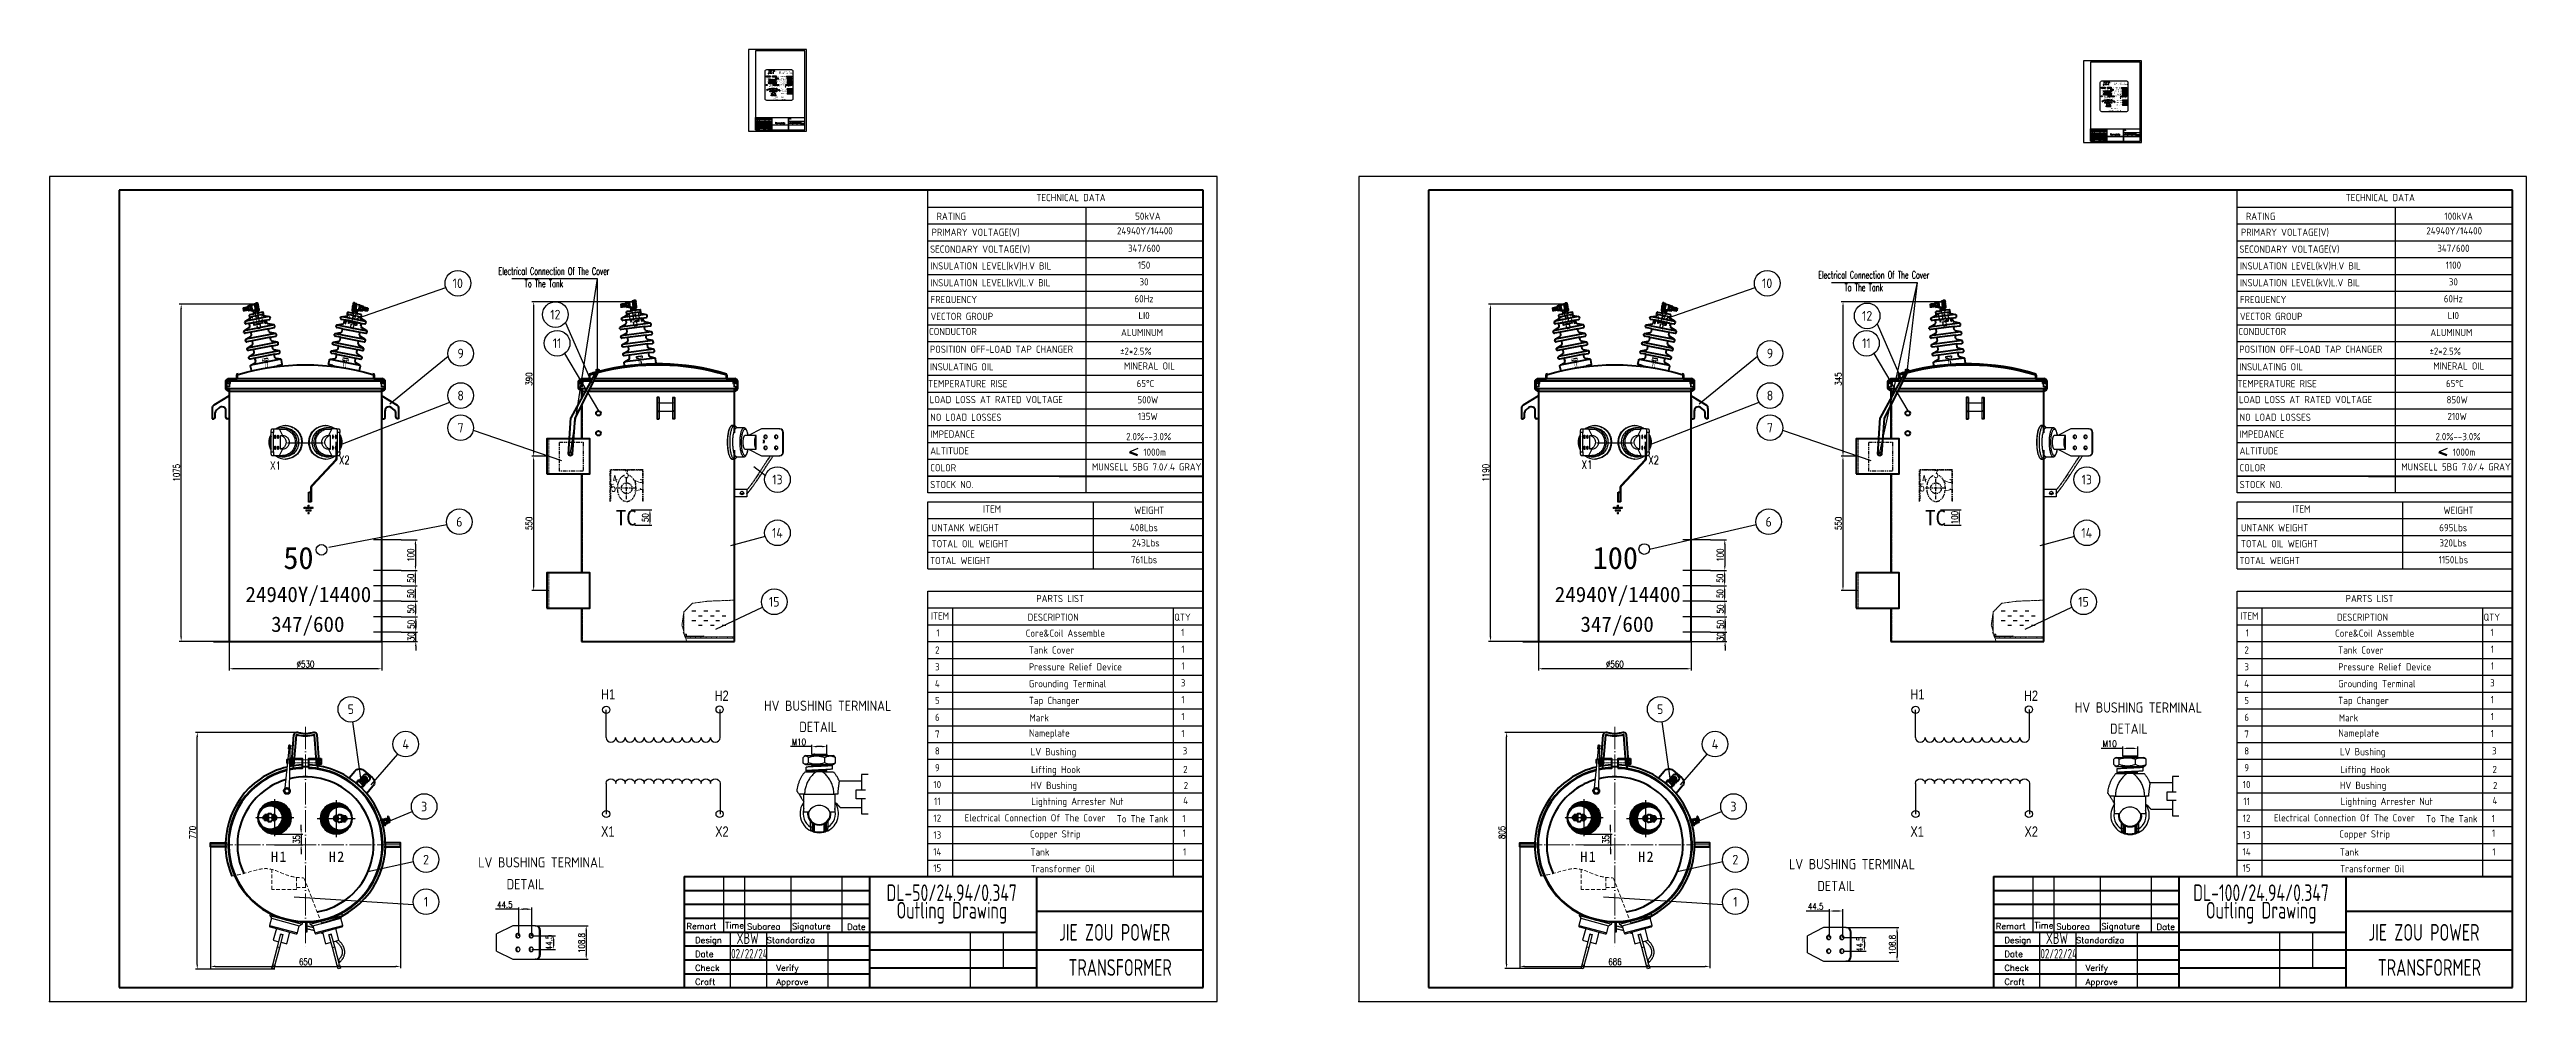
# Model space of a CAD drawing. Header units: millimetres. Extents: x 119255 to 140443, y -8485 to -5380.
# Drawn here: x 128161 to 136199, y -8485 to -5394 of the extents above; entities that cross this region are included whole.
import ezdxf
from ezdxf.enums import TextEntityAlignment as Align

# ---------------------------------------------------------------- set-up
doc = ezdxf.new("R2010")
doc.units = ezdxf.units.MM
doc.header["$LTSCALE"] = 3
for name, pattern in [('ACAD_ISO04W100', [30, 24, -3, 0, -3]), ('ACISOTGB', [9, 4, -1, 1, -1, 1, -1]), ('ACISOTGL', [3, 2, -1]), ('CENTER', [2, 1.25, -0.25, 0.25, -0.25]), ('CENTERX2', [101.6, 63.5, -12.7, 12.7, -12.7]), ('DASHDOT', [0.55, 0.5, -0.025, 0, -0.025]), ('HIDDEN', [0.375, 0.25, -0.125])]:
    doc.linetypes.add(name, pattern=pattern)
for name, color, linetype in [('2', 3, 'Continuous'), ('4', 2, 'HIDDEN'), ('A', 3, 'Continuous'), ('C', 1, 'DASHDOT'), ('D', 11, 'HIDDEN'), ('INTE_THICK', 7, 'Continuous'), ('PL', 5, 'Continuous'), ('S', 254, 'Continuous'), ('中心线', 1, 'CENTERX2'), ('几何体', 7, 'Continuous')]:
    doc.layers.add(name, color=color, linetype=linetype)
for name, color, linetype, lineweight in [('7标注层', 4, 'Continuous', 20), ('图层1', 1, 'CENTER', 13), ('标注、文本', 3, 'Continuous', 25), ('粗实线', 4, 'Continuous', 53), ('粗实线层', 7, 'Continuous', 50)]:
    doc.layers.add(name, color=color, linetype=linetype, lineweight=lineweight)
doc.styles.add('chinese', font='simhei.ttf')
doc.styles.add('HC_GBDIM', font='romans', dxfattribs={"width": 0.667, "bigfont": 'gbcbig'})
doc.styles.add('PC_TEXTSTYLE', font='ISOCP.SHX', dxfattribs={"width": 0.707, "bigfont": 'GBCBIG.SHX'})
doc.styles.add('pdm', font='gbenor.shx', dxfattribs={"width": 0.8, "bigfont": 'gbhzfs.shx'})
doc.styles.add('ST_WIN', font='isocp2.shx', dxfattribs={"bigfont": 'hzdxfst.shx'})
doc.styles.get("Standard").update_dxf_attribs({"font": 'txt', "bigfont": 'gbcbig.shx'})
doc.styles.add('TEXTSTYLE_3', font='txt', dxfattribs={"width": 0.8, "bigfont": 'hztxt.shx'})
doc.styles.add('TEXTSTYLE_4', font='txt', dxfattribs={"width": 0.65, "bigfont": 'hztxt.shx'})
doc.styles.add('TEXTSTYLE_5', font='txt', dxfattribs={"width": 0.45, "bigfont": 'hztxt.shx'})
doc.styles.add('TEXTSTYLE_7', font='txt', dxfattribs={"width": 0.75, "bigfont": 'hztxt.shx'})
doc.styles.add('TH_GBDIM', font='romans.shx', dxfattribs={"width": 0.8, "bigfont": 'gbcbig.shx'})
doc.styles.add('数字与字母', font='romand.shx', dxfattribs={"width": 0.8, "bigfont": 'hztxt.shx'})
doc.dimstyles.new('TH_GBDIM1', dxfattribs={"dimscale": 3, "dimtxt": 3.5, "dimasz": 2.5, "dimexe": 2, "dimexo": 0, "dimgap": 1.5, "dimtad": 1, "dimdec": 1, "dimzin": 0, "dimdsep": 46, "dimtxsty": 'TH_GBDIM', "dimcen": 2.5, "dimclrd": 3, "dimclre": 256, "dimclrt": 2, "dimadec": 0, "dimazin": 0, "dimtfac": 0.714286, "dimtdec": 1, "dimtmove": 0, "dimatfit": 3, "dimfxl": 0, "dimtzin": 0, "dimlwd": -1, "dimlwe": -1, "dimarcsym": 0})

msp = doc.modelspace()

# ---------------------------------------------------------------- texts
at = {"color": 7}
for s, height, style, width, p in [('DWG:', 2.5, 'TEXTSTYLE_7', 0.8, (130560.53, -5620.12)), ('REMARK', 2.236, 'TEXTSTYLE_5', 0.45, (130451.84, -5636.04)), ('STANDARDIZE', 2.2365, 'TEXTSTYLE_3', 0.5, (130452.51, -5653.72)), ('SUBAREA', 2.236, 'TEXTSTYLE_5', 0.4, (130458.46, -5635.92)), ('ALTERATION NO.', 2.2365, 'TEXTSTYLE_3', 0.5, (130466.88, -5635.8)), ('SIGNATION', 2.236, 'TEXTSTYLE_4', 0.65, (130484.25, -5635.82)), ('Nameplate', 5, 'TEXTSTYLE_7', 0.8, (130516.31, -5634.96)), ('REMARK', 2.236, 'TEXTSTYLE_5', 0.45, (134784.39, -5672.86)), ('STANDARDIZE', 2.2365, 'TEXTSTYLE_3', 0.5, (134785.05, -5690.54)), ('SUBAREA', 2.236, 'TEXTSTYLE_5', 0.4, (134791.01, -5672.74)), ('ALTERATION NO.', 2.2365, 'TEXTSTYLE_3', 0.5, (134799.42, -5672.62)), ('SIGNATION', 2.236, 'TEXTSTYLE_4', 0.65, (134816.8, -5672.64)), ('Nameplate', 5, 'TEXTSTYLE_7', 0.8, (134848.86, -5671.78)), ('DWG:', 2.5, 'TEXTSTYLE_7', 0.8, (134893.08, -5656.94))]:
    msp.add_text(s, height=height, dxfattribs=dict(at, style=style, width=width)).set_placement(p)
for s, height, width, p in [('DESIGN', 2.236, 0.8, (130453.02, -5640.3)), ('CHECK', 2.236, 0.8, (130453.23, -5644.77)), ('CRAFT', 2.236, 0.8, (130453.46, -5649.25)), ('HY', 2.236, 0.55, (130467.22, -5640.63)), ('APPROVE', 2.236, 0.8, (130479.02, -5644.77)), ('VERIFY', 2.236, 0.8, (130480.12, -5640.3)), ('DATE', 2.236, 0.8, (130480.9, -5653.72)), ('JY', 2.236, 0.8, (130492.44, -5644.77)), ('DATE', 2.236, 0.8, (130497.62, -5636.02)), ('QTY', 2.236, 0.8, (130563.87, -5630.33)), ('WEIGHT', 2.236, 0.8, (130575.71, -5630.33)), ('SCALE', 2.236, 0.8, (130589.58, -5630.33)), ('A/0', 4, 0.8, (130601.86, -5637.3)), ('DESIGN', 2.236, 0.8, (134785.57, -5677.12)), ('CHECK', 2.236, 0.8, (134785.77, -5681.59)), ('CRAFT', 2.236, 0.8, (134786.01, -5686.07)), ('HY', 2.236, 0.55, (134799.77, -5677.45)), ('APPROVE', 2.236, 0.8, (134811.57, -5681.59)), ('VERIFY', 2.236, 0.8, (134812.67, -5677.12)), ('DATE', 2.236, 0.8, (134813.45, -5690.54)), ('JY', 2.236, 0.8, (134824.99, -5681.59)), ('DATE', 2.236, 0.8, (134830.17, -5672.84)), ('QTY', 2.236, 0.8, (134896.42, -5667.15)), ('WEIGHT', 2.236, 0.8, (134908.26, -5667.15)), ('SCALE', 2.236, 0.8, (134922.13, -5667.15)), ('A/0', 4, 0.8, (134934.41, -5674.12))]:
    msp.add_text(s, height=height, dxfattribs=dict(at, width=width)).set_placement(p)
for p in [(130492.41, -5653.95), (134824.96, -5690.77)]:
    msp.add_text('2024.1.5', height=1.8, dxfattribs=at).set_placement(p)
at = {"layer": '2', "linetype": 'Continuous', "char_height": 33.6, "width": 106.4485, "attachment_point": 1, "line_spacing_factor": 2}
for s, insert in [('{\\fFangSong|b1|i0|c134|p49;\\T1.2;H1}', (128879.71, -7998.08)), ('{\\fFangSong|b1|i0|c134|p49;\\T1.2;H2}', (129067.14, -7998.08)), ('{\\fFangSong|b1|i0|c134|p49;\\T1.2;H1}', (133128.71, -7998.08)), ('{\\fFangSong|b1|i0|c134|p49;\\T1.2;H2}', (133316.14, -7998.08))]:
    msp.add_mtext(s, dxfattribs=dict(at, insert=insert))
at = {"layer": '4', "style": 'chinese'}
for s, height, p in [('TC', 50, (129998.33, -6939.2)), ('TC', 50, (134247.33, -6939.2)), ('50', 72, (128919.84, -7080.75)), ('100', 72, (133168.84, -7080.75)), ('24940Y/14400', 50, (128796.82, -7188.22)), ('24940Y/14400', 50, (133045.82, -7188.22)), ('347/600', 50, (128880.06, -7284.96)), ('347/600', 50, (133129.06, -7284.96))]:
    msp.add_text(s, height=height, dxfattribs=at).set_placement(p)
at = {"layer": '7标注层', "color": 3, "style": 'HC_GBDIM', "width": 0.784706}
for s, p in [('X1', (128876.76, -6758.07)), ('X2', (129099.93, -6739.8)), ('X1', (133132.93, -6755.03)), ('X2', (133348.93, -6739.8))]:
    msp.add_text(s, height=26.25, dxfattribs=at).set_placement(p)
at = {"layer": 'PL', "color": 7, "ltscale": 0.5, "style": '数字与字母', "width": 0.6}
for s, p in [('Electrical Connection Of The Cover', (129617.61, -6125.48)), ('To The Tank', (129702.82, -6165.88)), ('Electrical Connection Of The Cover', (133900.71, -6137.82)), ('To The Tank', (133985.92, -6178.22))]:
    msp.add_text(s, height=24.1034, dxfattribs=at).set_placement(p)
at = {"layer": 'S', "style": 'ST_WIN'}
for s, height, p in [('TECHNICAL DATA', 23.3996, (131363.27, -5886.26)), ('TECHNICAL DATA', 23.3996, (135612.27, -5886.26)), ('RATING', 23.4, (131039.6, -5947.13)), ('50kVA', 23.4, (131684.07, -5946.82)), ('RATING', 23.4, (135288.6, -5947.13)), ('100kVA', 23.4, (135933.07, -5946.82)), ('SECONDARY VOLTAGE(V)', 23.3996, (131018.31, -6053.62)), ('PRIMARY VOLTAGE(V)', 23.3996, (131023.34, -5998.93)), ('SECONDARY VOLTAGE(V)', 23.3996, (135267.31, -6053.62)), ('PRIMARY VOLTAGE(V)', 23.3996, (135272.34, -5998.93)), ('INSULATION LEVEL(kV)H.V BIL', 23.3996, (131019.97, -6108.22)), ('INSULATION LEVEL(kV)H.V BIL', 23.3996, (135268.98, -6108.22)), ('INSULATION LEVEL(kV)L.V BIL', 23.3996, (131019.97, -6162.82)), ('INSULATION LEVEL(kV)L.V BIL', 23.3996, (135268.98, -6162.82)), ('VECTOR GROUP', 23.3996, (131019.97, -6272.02)), ('FREQUENCY', 23.4, (131019.97, -6217.42)), ('VECTOR GROUP', 23.3996, (135268.98, -6272.02)), ('FREQUENCY', 23.4, (135268.98, -6217.42)), ('CONDUCTOR', 23.4, (131015.34, -6321.21)), ('CONDUCTOR', 23.4, (135264.34, -6321.21)), ('INSULATING OIL', 23.3996, (131018.31, -6435.82)), ('INSULATING OIL', 23.3996, (135267.31, -6435.82)), ('TEMPERATURE RISE', 23.3996, (131012.46, -6490.42)), ('TEMPERATURE RISE', 23.3996, (135261.47, -6490.42)), ('LOAD LOSS AT RATED VOLTAGE', 23.3996, (131017.21, -6542.19)), ('NO LOAD LOSSES', 23.3996, (131019.14, -6599.61)), ('LOAD LOSS AT RATED VOLTAGE', 23.3996, (135266.21, -6542.19)), ('NO LOAD LOSSES', 23.3996, (135268.14, -6599.61)), ('IMPEDANCE', 23.4, (131019.14, -6654.21)), ('IMPEDANCE', 23.4, (135268.14, -6654.21)), ('ALTITUDE', 23.4, (131019.14, -6708.81)), ('COLOR', 23.4, (131019.14, -6763.41)), ('ALTITUDE', 23.4, (135268.14, -6708.81)), ('COLOR', 23.4, (135268.14, -6763.41)), ('STOCK NO.', 23.4, (131019.14, -6818.01)), ('STOCK NO.', 23.4, (135268.14, -6818.01)), ('ITEM', 23.4, (131190.02, -6897.6)), ('WEIGHT', 23.4, (131680.77, -6901.84)), ('ITEM', 23.4, (135439.02, -6897.6)), ('WEIGHT', 23.4, (135929.77, -6901.84)), ('TOTAL OIL WEIGHT', 23.3996, (131023.34, -7010.27)), ('UNTANK WEIGHT', 23.3996, (131023.44, -6958.46)), ('408Lbs', 23.4, (131666.94, -6958.16)), ('TOTAL OIL WEIGHT', 23.3996, (135272.34, -7010.27)), ('UNTANK WEIGHT', 23.3996, (135272.44, -6958.46)), ('695Lbs', 23.4, (135915.94, -6958.16)), ('TOTAL WEIGHT', 23.3996, (131018.31, -7064.96)), ('TOTAL WEIGHT', 23.3996, (135267.31, -7064.96)), ('ITEM', 23.4, (131021.16, -7244.97)), ('DESCRIPTION', 23.3996, (131335.25, -7248.98)), ('PARTS LIST', 23.4, (131363.27, -7188.11)), ('QTY', 23.4, (131810.64, -7248.67)), ('ITEM', 23.4, (135270.16, -7244.97)), ('DESCRIPTION', 23.3996, (135584.25, -7248.98)), ('PARTS LIST', 23.4, (135612.27, -7188.11)), ('QTY', 23.4, (136059.65, -7248.67)), ('Core&Coil Assemble', 23.3996, (131328.96, -7300.78)), ('Core&Coil Assemble', 23.3996, (135577.96, -7300.78)), ('Tank Cover', 23.4, (131338.94, -7355.47)), ('Pressure Relief Device', 23.3996, (131338.94, -7410.07)), ('Tank Cover', 23.4, (135587.94, -7355.47)), ('Pressure Relief Device', 23.3996, (135587.94, -7410.07)), ('Grounding Terminal', 23.3996, (131338.94, -7464.67)), ('Grounding Terminal', 23.3996, (135587.94, -7464.67)), ('Tap Changer ', 23.3996, (131338.94, -7519.27)), ('Mark', 23.4, (131341.22, -7575.78)), ('Tap Changer ', 23.3996, (135587.94, -7519.27)), ('Mark', 23.4, (135590.22, -7575.78)), ('Nameplate', 23.4, (131339.42, -7625)), ('Nameplate', 23.4, (135588.42, -7625)), ('LV Bushing', 23.4, (131345.01, -7685.59)), ('LV Bushing', 23.4, (135594.01, -7685.59)), ('HV Bushing', 23.4, (131344.54, -7794.91)), ('Lifting Hook', 23.3996, (131346.48, -7743.58)), ('HV Bushing', 23.4, (135593.54, -7794.91)), ('Lifting Hook', 23.3996, (135595.48, -7743.58)), ('Electrical Connection Of The Cover', 23.3996, (131130.71, -7900.48)), ('Lightning Arrester Nut', 23.3996, (131347.19, -7846.86)), ('Electrical Connection Of The Cover', 23.3996, (135379.71, -7900.48)), ('Lightning Arrester Nut', 23.3996, (135596.19, -7846.86)), ('Copper Strip', 23.3996, (131342.67, -7952.71)), ('To The Tank', 23.3996, (131624.09, -7903.46)), ('Copper Strip', 23.3996, (135591.67, -7952.71)), ('To The Tank', 23.3996, (135873.09, -7903.46)), ('Tank', 23.4, (131344.29, -8011.29)), ('Tank', 23.4, (135593.3, -8011.29)), ('Transformer Oil', 23.3996, (131345.28, -8065.54)), ('Transformer Oil', 23.3996, (135594.28, -8065.54))]:
    msp.add_text(s, height=height, dxfattribs=at).set_placement(p)
for s, height, p in [('24940Y/14400', 23.3996, (131715.53, -5994.35)), ('347/600', 23.4, (131712.97, -6050.93)), ('24940Y/14400', 23.3996, (135964.53, -5994.35)), ('347/600', 23.4, (135961.97, -6050.93)), ('150', 23.4, (131712.97, -6105.53)), ('1100', 23.4, (135961.97, -6105.53)), ('30', 23.4, (131712.97, -6160.13)), ('30', 23.4, (135961.97, -6160.13)), ('60Hz', 23.4, (131712.97, -6214.73)), ('LI0', 23.4, (131712.97, -6269.33)), ('60Hz', 23.4, (135961.97, -6214.73)), ('LI0', 23.4, (135961.97, -6269.33)), ('ALUMINUM', 23.4, (131706.26, -6324.46)), ('ALUMINUM', 23.4, (135955.26, -6324.46)), ('%%P2*2.5%%%', 23.3996, (131686.35, -6385.17)), (' MINERAL OIL', 23.3996, (131723.51, -6433.13)), ('%%P2*2.5%%%', 23.3996, (135935.35, -6385.17)), (' MINERAL OIL', 23.3996, (135972.51, -6433.13)), ('65%%DC', 23.4, (131717.48, -6490.03)), ('65%%DC', 23.4, (135966.48, -6490.03)), ('500W', 23.4, (131725.22, -6542.86)), ('135W', 23.4, (131725.22, -6596.93)), ('850W', 23.4, (135974.22, -6542.86)), ('210W', 23.4, (135974.22, -6596.93)), ('2.0%%%--3.0%%%', 23.3996, (131727.9, -6662.44)), ('2.0%%%--3.0%%%', 23.3996, (135976.9, -6662.44)), ('MUNSELL 5BG 7.0/.4 GRAY', 23.3996, (131721.51, -6760.87)), ('1000m', 23.4, (131747.42, -6712.84)), ('MUNSELL 5BG 7.0/.4 GRAY', 23.3996, (135970.51, -6760.87)), ('1000m', 23.4, (135996.42, -6712.84)), ('243Lbs', 23.4, (131718.67, -7007.67)), ('320Lbs', 23.4, (135960.93, -7007.67)), ('761Lbs', 23.4, (131712.97, -7062.27)), ('1150Lbs', 23.4, (135961.97, -7062.27)), ('1', 23.4, (131044.13, -7299.78)), ('1', 23.4, (131838.51, -7298.18)), ('1', 23.4, (135293.13, -7299.78)), ('1', 23.4, (136087.51, -7298.18)), ('3', 23.4, (131041.96, -7410.09)), ('2', 23.4, (131041.96, -7355.49)), ('1', 23.4, (131839.55, -7352.78)), ('1', 23.4, (131839.55, -7407.38)), ('3', 23.4, (135290.96, -7410.09)), ('2', 23.4, (135290.96, -7355.49)), ('1', 23.4, (136088.55, -7352.78)), ('1', 23.4, (136088.55, -7407.38)), ('4', 23.4, (131041.96, -7464.69)), ('3', 23.4, (131839.55, -7461.98)), ('4', 23.4, (135290.96, -7464.69)), ('3', 23.4, (136088.55, -7461.98)), ('5', 23.4, (131041.96, -7519.28)), ('6', 23.4, (131041.96, -7573.88)), ('1', 23.4, (131839.55, -7516.58)), ('1', 23.4, (131839.55, -7571.18)), ('5', 23.4, (135290.96, -7519.28)), ('6', 23.4, (135290.96, -7573.88)), ('1', 23.4, (136088.55, -7516.58)), ('1', 23.4, (136088.55, -7571.18)), ('7', 23.4, (131041.96, -7628.48)), ('1', 23.4, (131839.55, -7626.31)), ('7', 23.4, (135290.96, -7628.48)), ('1', 23.4, (136088.55, -7626.31)), ('9', 23.4, (131041.96, -7737.68)), ('8', 23.4, (131041.96, -7683.08)), ('3', 23.4, (131845.62, -7682.9)), ('9', 23.4, (135290.96, -7737.68)), ('8', 23.4, (135290.96, -7683.08)), ('3', 23.4, (136094.62, -7682.9)), ('10', 23.4, (131041.96, -7792.28)), ('2', 23.4, (131847.09, -7743.2)), ('2', 23.4, (131848.75, -7795.58)), ('10', 23.4, (135290.96, -7792.28)), ('2', 23.4, (136096.09, -7743.2)), ('2', 23.4, (136097.75, -7795.58)), ('11', 23.4, (131041.96, -7846.88)), ('4', 23.4, (131847.8, -7844.17)), ('11', 23.4, (135290.96, -7846.88)), ('4', 23.4, (136096.8, -7844.17)), ('13', 23.4, (131041.96, -7956.08)), ('12', 23.4, (131041.96, -7901.48)), ('1', 23.4, (131842.9, -7902.66)), ('1', 23.4, (131843.28, -7950.03)), ('13', 23.4, (135290.96, -7956.08)), ('12', 23.4, (135290.96, -7901.48)), ('1', 23.4, (136091.9, -7902.66)), ('1', 23.4, (136092.28, -7950.03)), ('14', 23.4, (131041.96, -8010.68)), ('1', 23.4, (131844.9, -8010.91)), ('14', 23.4, (135290.96, -8010.68)), ('1', 23.4, (136093.9, -8010.91)), ('15', 23.4, (131041.96, -8063.56)), ('15', 23.4, (135290.96, -8063.56))]:
    msp.add_text(s, height=height, dxfattribs=at).set_placement(p, align=Align.CENTER)
at = {"layer": 'S', "color": 7, "style": 'ST_WIN'}
for s, height, p in [('10', 31.185, (129485.98, -6152.84)), ('10', 31.185, (133734.98, -6152.84)), ('12', 31.185, (129802.62, -6254.53)), ('12', 31.185, (134059.43, -6258.69)), ('11', 31.185, (129808.08, -6347.53)), ('11', 31.185, (134057.08, -6347.53)), ('9', 31.18, (129495.1, -6380.7)), ('9', 31.18, (133744.1, -6380.7)), ('8', 31.18, (129495.1, -6517.39)), ('8', 31.18, (133744.1, -6517.39)), ('7', 31.18, (129495.1, -6621.81)), ('7', 31.18, (133744.1, -6621.81)), ('13', 31.185, (130523.14, -6790.23)), ('13', 31.185, (134772.14, -6790.23)), ('6', 31.18, (129490.81, -6927.37)), ('6', 31.18, (133739.81, -6927.37)), ('14', 31.185, (130523.14, -6963.13)), ('14', 31.185, (134772.14, -6963.13)), ('15', 31.185, (130512.61, -7187.17)), ('15', 31.185, (134761.61, -7187.17)), ('5', 31.18, (129138.77, -7536.08)), ('5', 31.18, (133387.78, -7536.08)), ('4', 31.18, (129316.77, -7649.25)), ('4', 31.18, (133565.77, -7649.25)), ('3', 31.18, (129376.63, -7851.96)), ('3', 31.18, (133625.63, -7851.96)), ('2', 31.18, (129382.78, -8024.47)), ('2', 31.18, (133631.78, -8024.47)), ('1', 31.18, (129382.78, -8161.34)), ('1', 31.18, (133631.78, -8161.34))]:
    msp.add_text(s, height=height, dxfattribs=at).set_placement(p, align=Align.MIDDLE)
at = {"layer": 'S', "char_height": 23.3996, "width": 603.0125, "attachment_point": 1, "style": 'ST_WIN'}
for insert in [(131017.92, -6355.38), (135266.92, -6355.38)]:
    msp.add_mtext('POSITION OFF-LOAD TAP CHANGER', dxfattribs=dict(at, insert=insert))
at = {"layer": '标注、文本', "color": 8, "linetype": 'ACISOTGB', "style": 'HC_GBDIM', "width": 0.784706}
for s, p in [('1', (130057.84, -6818.79)), ('1', (134307.69, -6819.23)), ('2', (134309.48, -6791.32))]:
    msp.add_text(s, height=23.53, rotation=282.25803, dxfattribs=at).set_placement(p)
at = {"layer": '标注、文本', "style": 'pdm'}
for s, height, p in [('HV BUSHING TERMINAL', 33.3219, (130479.67, -7541.34)), ('HV BUSHING TERMINAL', 33.3219, (134733.33, -7547.13)), ('DETAIL', 33.322, (130594.04, -7610.07)), ('DETAIL', 33.322, (134847.7, -7615.86)), ('LV BUSHING TERMINAL', 33.3219, (129552.22, -8049.99)), ('LV BUSHING TERMINAL', 33.3219, (133805.88, -8055.78)), ('DETAIL', 33.322, (129644.22, -8120.97)), ('DETAIL', 33.322, (133897.87, -8126.76))]:
    msp.add_text(s, height=height, dxfattribs=at).set_placement(p)
at = {"layer": '标注、文本', "style": 'pdm', "width": 0.8}
for s, p in [('DL-50/24.94/0.347', (131088.67, -8131.96)), ('DL-100/24.94/0.347', (135337.67, -8131.96)), ('Outling Drawing', (131089.16, -8188.7)), ('Outling Drawing', (135338.16, -8188.7)), ('JIE ZOU POWER', (131617.27, -8260.65)), ('JIE ZOU POWER', (135866.27, -8260.65)), (' TRANSFORMER', (131623.43, -8374.75)), (' TRANSFORMER', (135872.43, -8374.75))]:
    msp.add_text(s, height=54.1291, dxfattribs=at).set_placement(p, align=Align.MIDDLE_CENTER)
at = {"layer": '标注、文本'}
for s, height, p in [('Remart', 19.903, (130228.15, -8250.53)), ('Design', 19.903, (130255.91, -8295.64)), ('Time', 19.903, (130353.36, -8247.92)), ('Subarea', 19.903, (130424.45, -8251.67)), ('Standardiza', 19.9032, (130488.03, -8296.03)), ('Signature', 19.903, (130570.41, -8250.76)), ('Date', 19.903, (130749.67, -8252.66)), ('Remart', 19.903, (134477.15, -8250.53)), ('Design', 19.903, (134504.91, -8295.64)), ('Time', 19.903, (134602.36, -8247.92)), ('Subarea', 19.903, (134673.45, -8251.67)), ('Standardiza', 19.9032, (134737.03, -8296.03)), ('Signature', 19.903, (134819.41, -8250.76)), ('Date', 19.903, (134998.67, -8252.66)), ('Date', 19.903, (130255.91, -8340.75)), ('Date', 19.903, (134504.91, -8340.75)), ('Check', 19.903, (130255.91, -8385.86)), ('Craft', 19.903, (130255.91, -8430.96)), ('Verify', 19.903, (130519.57, -8385.86)), ('Approve', 19.903, (130519.57, -8430.96)), ('Check', 19.903, (134504.91, -8385.86)), ('Craft', 19.903, (134504.91, -8430.96)), ('Verify', 19.903, (134768.58, -8385.86)), ('Approve', 19.903, (134768.58, -8430.96))]:
    msp.add_text(s, height=height, dxfattribs=at).set_placement(p)
at = {"layer": '标注、文本', "style": 'pdm', "width": 0.8}
for s, height, p in [('XBW', 36.847, (130390.48, -8298.2)), ('XBW', 36.847, (134639.48, -8298.2)), ('02/22/24', 31.026, (130372.92, -8345.46)), ('02/22/24', 31.026, (134621.92, -8345.46))]:
    msp.add_text(s, height=height, dxfattribs=at).set_placement(p)
at = {"layer": '标注、文本', "attachment_point": 1, "style": 'PC_TEXTSTYLE'}
for s, width, gutter_width, insert, char_height in [('{\\fISOCPEUR|b0|i0|c0|p34;SINCE   1989  FROM  USA}', 20.0156, 8.68, (130495.17, -5464.68), 1.736), ('{\\fISOCPEUR|b0|i0|c134|p34;SINGLE  PHASE  POLE}', 48.5551, 8.68, (130528.24, -5464.17), 3.485), ('{\\fFangSong|b0|i0|c134|p49;IMPEDANCE AT 85\\fISOCPEUR|b0|i0|c0|p34;%%DC}', 48.5551, 8.68, (130487.2, -5485.97), 3.1365), ('{\\fFangSong|b0|i0|c134|p49;HV}', 48.5551, 8.68, (130487.55, -5496.93), 3.1365), ('{\\fFangSong|b0|i0|c134|p49;BIL}', 48.5551, 8.68, (130487.55, -5491.09), 3.1365), ('{\\fFangSong|b0|i0|c134|p49;LV}', 48.5551, 8.68, (130487.55, -5501.66), 3.1365), ('{\\fFangSong|b0|i0|c134|p49;POLARITY }', 48.5551, 8.68, (130495.54, -5507.52), 3.1365), ('{\\fFangSong|b0|i0|c134|p49;STANDARD PER CSA C 2.1}', 48.5551, 8.68, (130495.67, -5512.64), 3.1365), ('{\\fFangSong|b0|i0|c134|p49;105%}', 13.3233, 2.38, (130499.99, -5530.48), 0.8606), ('{\\fFangSong|b0|i0|c134|p49;1}', 13.3233, 2.38, (130500.45, -5529.23), 0.8606), ('{\\fFangSong|b0|i0|c0|p49;PH}', 43.6996, 7.81, (130501.28, -5480.22), 3.1365), ('{\\fFangSong|b0|i0|c134|p49;H1}', 24.2775, 4.34, (130501.42, -5518.63), 1.5683), ('{\\fFangSong|b0|i0|c134|p49;X3}', 13.3233, 2.38, (130502.42, -5536.91), 0.8606), ('{\\fFangSong|b0|i0|c134|p49;X1}', 13.3233, 2.38, (130502.52, -5538.25), 0.8606), ('{\\fFangSong|b0|i0|c134|p49;95/30}', 39.9569, 7.14, (130502.54, -5491.21), 3.1365), ('{\\fFangSong|b0|i0|c134|p49;12470}', 39.9569, 7.14, (130502.54, -5497.05), 3.1365), ('{\\fFangSong|b0|i0|c134|p49;120/240}', 39.9569, 7.14, (130502.54, -5501.78), 3.1365), ('{\\fFangSong|b0|i0|c134|p49;102.5%}', 13.3233, 2.38, (130504.38, -5530.48), 0.8606), ('{\\fFangSong|b0|i0|c134|p49;2}', 13.3233, 2.38, (130504.89, -5529.26), 0.8606), ('{\\fFangSong|b0|i0|c134|p49;A}', 13.3233, 2.38, (130505.75, -5536.7), 0.8606), ('{\\fFangSong|b0|i0|c134|p49;TAP SELECTOM (SP)}', 13.3233, 2.38, (130506.24, -5528.01), 0.8606), ('{\\fFangSong|b0|i0|c134|p49;3}', 13.3233, 2.38, (130509.25, -5529.25), 0.8606), ('{\\fFangSong|b0|i0|c134|p49;100%}', 13.3233, 2.38, (130509.26, -5530.5), 0.8606), ('{\\fFangSong|b0|i0|c134|p49;ADDITIVE}', 39.9569, 7.14, (130512.27, -5507.49), 3.1365), ('{\\fFangSong|b0|i0|c134|p49;97.5%}', 13.3233, 2.38, (130513.26, -5530.48), 0.8606), ('{\\fFangSong|b0|i0|c134|p49;4}', 13.3233, 2.38, (130514.01, -5529.24), 0.8606), ('{\\fFangSong|b0|i0|c134|p49;B}', 13.3233, 2.38, (130514.56, -5536.42), 0.8606), ('{\\fFangSong|b0|i0|c134|p49;H2}', 24.2775, 4.34, (130515.96, -5518.58), 1.5683), ('{\\fFangSong|b0|i0|c134|p49;X2}', 13.3233, 2.38, (130517.24, -5536.81), 0.8606), ('{\\fFangSong|b0|i0|c134|p49;95%}', 13.3233, 2.38, (130518.08, -5530.48), 0.8606), ('{\\fFangSong|b0|i0|c134|p49;5}', 13.3233, 2.38, (130518.68, -5529.28), 0.8606), ('{\\fFangSong|b0|i0|c0|p49;kVA}', 48.5551, 8.68, (130520.55, -5479.96), 3.1365), ('{\\fFangSong|b0|i0|c0|p49;V}', 48.5551, 8.68, (130520.83, -5496.81), 3.1365), ('{\\fFangSong|b0|i0|c0|p49;V}', 48.5551, 8.68, (130520.83, -5501.54), 3.1365), ('{\\fFangSong|b0|i0|c0|p49;kV}', 48.5551, 8.68, (130520.83, -5490.97), 3.1365), ('{\\fFangSong|b0|i0|c134|p49;CONDUCTOR MATERIAL}', 48.5551, 8.68, (130523.9, -5496.61), 3.1365), ('{\\fFangSong|b0|i0|c134|p49;%}', 48.5551, 8.68, (130526.5, -5486.13), 3.1365), ('{\\fFangSong|b0|i0|c134|p49;TEMPRATURE RISE}', 48.5551, 8.68, (130526.97, -5490.74), 3.1365), ('{\\fISOCPEUR|b0|i0|c0|p34;MOUNTED TRANSFORMER}', 48.5551, 8.68, (130528.42, -5469.11), 3.485), ('{\\fFangSong|b0|i0|c134|p49;SERIAL NO.}', 48.5551, 8.68, (130531.02, -5479.81), 3.1365), ('{\\fFangSong|b0|i0|c134|p49;TYPE OF OIL}', 48.5551, 8.68, (130531.46, -5507.1), 3.1365), ('{\\fFangSong|b0|i0|c134|p49;PRODUCT NO.}', 48.5551, 8.68, (130535, -5485.74), 3.1365), ('{\\fFangSong|b0|i0|c134|p49;VOL OF OIL:}', 48.5551, 8.68, (130536.01, -5520.71), 3.1365), ('{\\fFangSong|b0|i0|c134|p49;TOTAL MASS:}', 48.5551, 8.68, (130536.01, -5527.67), 3.1365), ('{\\fFangSong|b0|i0|c134|p49;DATE OF MFG.}', 48.5551, 8.68, (130536.01, -5534.85), 3.1365), ('{\\fFangSong|b0|i0|c134|p49;FREQUENCY}', 48.5551, 8.68, (130537.81, -5501.5), 3.1365), ('{\\fFangSong|b0|i0|c134|p49;1PPM PCB}', 48.5551, 8.68, (130552.15, -5512.42), 3.1365), ('{\\fFangSong|b0|i0|c134|p49;MINERAL}', 39.9569, 7.14, (130552.39, -5506.94), 3.1365), ('{\\fFangSong|b0|i0|c134|p49;65\\fISOCPEUR|b0|i0|c0|p34;%%DC}', 48.5551, 8.68, (130559.65, -5491.19), 3.1365), ('{\\fFangSong|b0|i0|c134|p49;AL}', 48.5551, 8.68, (130559.86, -5496.99), 3.1365), ('{\\fFangSong|b0|i0|c134|p49;60Hz}', 48.5551, 8.68, (130560.32, -5501.6), 3.1365), ('{\\fFangSong|b0|i0|c134|p49;IMPEDANCE AT 85\\fISOCPEUR|b0|i0|c0|p34;%%DC}', 48.5551, 8.68, (134819.75, -5522.79), 3.1365), ('{\\fFangSong|b0|i0|c134|p49;HV}', 48.5551, 8.68, (134820.1, -5533.75), 3.1365), ('{\\fFangSong|b0|i0|c134|p49;BIL}', 48.5551, 8.68, (134820.1, -5527.91), 3.1365), ('{\\fFangSong|b0|i0|c134|p49;LV}', 48.5551, 8.68, (134820.1, -5538.48), 3.1365), ('{\\fISOCPEUR|b0|i0|c0|p34;SINCE   1989  FROM  USA}', 20.0156, 8.68, (134827.72, -5501.5), 1.736), ('{\\fFangSong|b0|i0|c134|p49;POLARITY }', 48.5551, 8.68, (134828.09, -5544.34), 3.1365), ('{\\fFangSong|b0|i0|c0|p49;PH}', 43.6996, 7.81, (134833.83, -5517.05), 3.1365), ('{\\fFangSong|b0|i0|c134|p49;95/30}', 39.9569, 7.14, (134835.09, -5528.03), 3.1365), ('{\\fFangSong|b0|i0|c134|p49;12470}', 39.9569, 7.14, (134835.09, -5533.87), 3.1365), ('{\\fFangSong|b0|i0|c134|p49;120/240}', 39.9569, 7.14, (134835.09, -5538.6), 3.1365), ('{\\fFangSong|b0|i0|c134|p49;ADDITIVE}', 39.9569, 7.14, (134844.82, -5544.31), 3.1365), ('{\\fFangSong|b0|i0|c0|p49;kVA}', 48.5551, 8.68, (134853.1, -5516.78), 3.1365), ('{\\fFangSong|b0|i0|c0|p49;V}', 48.5551, 8.68, (134853.38, -5533.63), 3.1365), ('{\\fFangSong|b0|i0|c0|p49;V}', 48.5551, 8.68, (134853.38, -5538.36), 3.1365), ('{\\fFangSong|b0|i0|c0|p49;kV}', 48.5551, 8.68, (134853.38, -5527.79), 3.1365), ('{\\fFangSong|b0|i0|c134|p49;CONDUCTOR MATERIAL}', 48.5551, 8.68, (134856.44, -5533.43), 3.1365), ('{\\fFangSong|b0|i0|c134|p49;%}', 48.5551, 8.68, (134859.04, -5522.95), 3.1365), ('{\\fFangSong|b0|i0|c134|p49;TEMPRATURE RISE}', 48.5551, 8.68, (134859.52, -5527.56), 3.1365), ('{\\fISOCPEUR|b0|i0|c134|p34;SINGLE  PHASE  POLE}', 48.5551, 8.68, (134860.79, -5500.99), 3.485), ('{\\fISOCPEUR|b0|i0|c0|p34;MOUNTED TRANSFORMER}', 48.5551, 8.68, (134860.97, -5505.93), 3.485), ('{\\fFangSong|b0|i0|c134|p49;SERIAL NO.}', 48.5551, 8.68, (134863.56, -5516.63), 3.1365), ('{\\fFangSong|b0|i0|c134|p49;TYPE OF OIL}', 48.5551, 8.68, (134864.01, -5543.92), 3.1365), ('{\\fFangSong|b0|i0|c134|p49;PRODUCT NO.}', 48.5551, 8.68, (134867.55, -5522.56), 3.1365), ('{\\fFangSong|b0|i0|c134|p49;FREQUENCY}', 48.5551, 8.68, (134870.36, -5538.32), 3.1365), ('{\\fFangSong|b0|i0|c134|p49;MINERAL}', 39.9569, 7.14, (134884.94, -5543.76), 3.1365), ('{\\fFangSong|b0|i0|c134|p49;65\\fISOCPEUR|b0|i0|c0|p34;%%DC}', 48.5551, 8.68, (134892.2, -5528.01), 3.1365), ('{\\fFangSong|b0|i0|c134|p49;AL}', 48.5551, 8.68, (134892.41, -5533.81), 3.1365), ('{\\fFangSong|b0|i0|c134|p49;60Hz}', 48.5551, 8.68, (134892.87, -5538.42), 3.1365), ('{\\fISOCPEUR|b0|i0|c0|p34;WWW.jiezoupower.com}', 48.5551, 8.68, (130510.9, -5553.08), 3.485), ('{\\fISOCPEUR|b0|i0|c0|p34;JIEZOU POWER}', 48.5551, 8.68, (130516.65, -5546.82), 3.485), ('{\\fFangSong|b0|i0|c134|p49;STANDARD PER CSA C 2.1}', 48.5551, 8.68, (134828.22, -5549.46), 3.1365), ('{\\fFangSong|b0|i0|c134|p49;105%}', 13.3233, 2.38, (134832.53, -5567.3), 0.8606), ('{\\fFangSong|b0|i0|c134|p49;1}', 13.3233, 2.38, (134833, -5566.05), 0.8606), ('{\\fFangSong|b0|i0|c134|p49;H1}', 24.2775, 4.34, (134833.97, -5555.46), 1.5683), ('{\\fFangSong|b0|i0|c134|p49;X3}', 13.3233, 2.38, (134834.49, -5573.12), 0.8606), ('{\\fFangSong|b0|i0|c134|p49;X1}', 13.3233, 2.38, (134834.59, -5574.46), 0.8606), ('{\\fFangSong|b0|i0|c134|p49;102.5%}', 13.3233, 2.38, (134836.93, -5567.3), 0.8606), ('{\\fFangSong|b0|i0|c134|p49;2}', 13.3233, 2.38, (134837.44, -5566.08), 0.8606), ('{\\fFangSong|b0|i0|c134|p49;A}', 13.3233, 2.38, (134837.82, -5572.91), 0.8606), ('{\\fFangSong|b0|i0|c134|p49;TAP SELECTOM (SP)}', 13.3233, 2.38, (134838.78, -5564.83), 0.8606), ('{\\fFangSong|b0|i0|c134|p49;3}', 13.3233, 2.38, (134841.8, -5566.07), 0.8606), ('{\\fFangSong|b0|i0|c134|p49;100%}', 13.3233, 2.38, (134841.81, -5567.32), 0.8606), ('{\\fISOCPEUR|b0|i0|c0|p34;WWW.jiezoupower.com}', 48.5551, 8.68, (134843.45, -5589.9), 3.485), ('{\\fFangSong|b0|i0|c134|p49;97.5%}', 13.3233, 2.38, (134845.81, -5567.3), 0.8606), ('{\\fFangSong|b0|i0|c134|p49;4}', 13.3233, 2.38, (134846.56, -5566.06), 0.8606), ('{\\fFangSong|b0|i0|c134|p49;B}', 13.3233, 2.38, (134846.64, -5572.64), 0.8606), ('{\\fFangSong|b0|i0|c134|p49;H2}', 24.2775, 4.34, (134848.51, -5555.4), 1.5683), ('{\\fFangSong|b0|i0|c134|p49;X2}', 13.3233, 2.38, (134849.31, -5573.02), 0.8606), ('{\\fISOCPEUR|b0|i0|c0|p34;JIEZOU POWER}', 48.5551, 8.68, (134849.2, -5583.64), 3.485), ('{\\fFangSong|b0|i0|c134|p49;95%}', 13.3233, 2.38, (134850.63, -5567.3), 0.8606), ('{\\fFangSong|b0|i0|c134|p49;5}', 13.3233, 2.38, (134851.23, -5566.1), 0.8606), ('{\\fFangSong|b0|i0|c134|p49;VOL OF OIL:}', 48.5551, 8.68, (134868.56, -5557.53), 3.1365), ('{\\fFangSong|b0|i0|c134|p49;TOTAL MASS:}', 48.5551, 8.68, (134868.56, -5564.49), 3.1365), ('{\\fFangSong|b0|i0|c134|p49;DATE OF MFG.}', 48.5551, 8.68, (134868.56, -5571.67), 3.1365), ('{\\fFangSong|b0|i0|c134|p49;1PPM PCB}', 48.5551, 8.68, (134884.7, -5549.24), 3.1365)]:
    msp.add_mtext_dynamic_manual_height_columns(s, width=width, gutter_width=gutter_width, heights=[0], dxfattribs=dict(at, insert=insert, char_height=char_height))
at = {"layer": '标注、文本', "color": 2, "char_height": 0.777, "attachment_point": 5, "style": 'TH_GBDIM'}
for insert in [(130510.3, -5542.76), (134842.37, -5578.97)]:
    msp.add_mtext('120', dxfattribs=dict(at, insert=insert))
at = {"layer": '标注、文本', "char_height": 1.5683, "attachment_point": 1, "rotation": 332.462406, "style": 'PC_TEXTSTYLE'}
for insert in [(130529.67, -5521.99), (134862.22, -5558.81)]:
    msp.add_mtext_dynamic_manual_height_columns('{\\fFangSong|b0|i0|c134|p49;SP}', width=24.2775, gutter_width=4.34, heights=[0], dxfattribs=dict(at, insert=insert))
at = {"layer": '标注、文本', "char_height": 33.3219, "attachment_point": 7, "style": 'pdm'}
for s, insert in [('{\\fCIDFont+F1|b0|i0|c134|p0;H1}', (129950.93, -7504.37)), ('{\\fCIDFont+F1|b0|i0|c134|p0;H2}', (130319.32, -7508.83)), ('{\\fCIDFont+F1|b0|i0|c134|p0;H1}', (134199.93, -7504.37)), ('{\\fCIDFont+F1|b0|i0|c134|p0;H2}', (134568.32, -7508.83)), ('{\\fCIDFont+F1|b0|i0|c134|p0;X1}', (129950.93, -7950.03)), ('{\\fCIDFont+F1|b0|i0|c134|p0;X2}', (130321.16, -7950.03)), ('{\\fCIDFont+F1|b0|i0|c134|p0;X1}', (134199.93, -7950.03)), ('{\\fCIDFont+F1|b0|i0|c134|p0;X2}', (134570.16, -7950.03))]:
    msp.add_mtext(s, dxfattribs=dict(at, insert=insert))
at = {"layer": '粗实线', "color": 8, "linetype": 'ACISOTGL', "lineweight": 0, "ltscale": 2, "style": 'HC_GBDIM', "width": 0.784706}
for s, rotation, p in [('5', 12.25803, (129985.1, -6830.61)), ('4', 12.25803, (129990.64, -6801.17)), ('3', 1.330991, (130025.55, -6785.53)), ('2', 282.25803, (130060.48, -6791.32)), ('5', 3.517967, (134230.92, -6828.41)), ('4', 12.25803, (134239.64, -6801.17)), ('3', 1.645321, (134275.6, -6785.08))]:
    msp.add_text(s, height=23.53, rotation=rotation, dxfattribs=at).set_placement(p)

# ---------------------------------------------------------------- blocks, each defined once
blk = doc.blocks.new('*D29')
at = {"layer": 'Defpoints', "color": 0}
for p in [(128743.6, -7315.6), (129239.6, -7315.6), (128743.6, -7404.6)]:
    blk.add_point(p, dxfattribs=at)
at = {"layer": '标注、文本'}
for p, q in [((128743.6, -7315.6), (128743.6, -7410.6)), ((129239.6, -7315.6), (129239.6, -7410.6))]:
    blk.add_line(p, q, dxfattribs=at)
at = {"layer": '标注、文本', "color": 3}
blk.add_line((129224.6, -7404.6), (128758.6, -7404.6), dxfattribs=at)
for points in [[(128758.6, -7402.1), (128758.6, -7407.1), (128743.6, -7404.6)], [(129224.6, -7402.1), (129224.6, -7407.1), (129239.6, -7404.6)]]:
    blk.add_solid(points, dxfattribs=at)
at = {"layer": '标注、文本', "color": 2, "insert": (128991.6, -7389.6), "char_height": 21, "attachment_point": 5, "style": 'TH_GBDIM'}
blk.add_mtext('%%C530', dxfattribs=at)
blk = doc.blocks.new('*D30')
at = {"layer": 'Defpoints', "color": 0}
for p in [(128683.6, -7976.4), (129299.6, -7982.4), (129299.6, -8371.2)]:
    blk.add_point(p, dxfattribs=at)
at = {"layer": '标注、文本'}
for p, q in [((128683.6, -7976.4), (128683.6, -8377.2)), ((129299.6, -7982.4), (129299.6, -8377.2))]:
    blk.add_line(p, q, dxfattribs=at)
at = {"layer": '标注、文本', "color": 3}
blk.add_line((128698.6, -8371.2), (129284.6, -8371.2), dxfattribs=at)
for points in [[(128698.6, -8368.7), (128698.6, -8373.7), (128683.6, -8371.2)], [(129284.6, -8368.7), (129284.6, -8373.7), (129299.6, -8371.2)]]:
    blk.add_solid(points, dxfattribs=at)
at = {"layer": '标注、文本', "color": 2, "insert": (128992.1, -8356.2), "char_height": 21, "attachment_point": 5, "style": 'TH_GBDIM'}
blk.add_mtext('650', dxfattribs=at)
blk = doc.blocks.new('*D24')
at = {"layer": 'Defpoints', "color": 0}
for p in [(128588.2, -6220.7), (128825.2, -6220.7), (128746.1, -7315.6)]:
    blk.add_point(p, dxfattribs=at)
at = {"layer": '标注、文本'}
for p, q in [((128825.2, -6220.7), (128582.2, -6220.7)), ((128746.1, -7315.6), (128582.2, -7315.6))]:
    blk.add_line(p, q, dxfattribs=at)
at = {"layer": '标注、文本', "color": 3}
blk.add_line((128588.2, -7300.6), (128588.2, -6235.7), dxfattribs=at)
for points in [[(128585.7, -6235.7), (128590.7, -6235.7), (128588.2, -6220.7)], [(128585.7, -7300.6), (128590.7, -7300.6), (128588.2, -7315.6)]]:
    blk.add_solid(points, dxfattribs=at)
at = {"layer": '标注、文本', "color": 2, "insert": (128573.2, -6768.2), "char_height": 21, "attachment_point": 5, "rotation": 90, "style": 'TH_GBDIM'}
blk.add_mtext('1075', dxfattribs=at)
blk = doc.blocks.new('*D23')
at = {"layer": 'Defpoints', "color": 0}
for p in [(128640.4, -7611.1), (128963.1, -7611.1), (128891.9, -8380.1)]:
    blk.add_point(p, dxfattribs=at)
at = {"layer": '标注、文本'}
for p, q in [((128963.1, -7611.1), (128634.4, -7611.1)), ((128891.9, -8380.1), (128634.4, -8380.1))]:
    blk.add_line(p, q, dxfattribs=at)
at = {"layer": '标注、文本', "color": 3}
blk.add_line((128640.4, -8365.1), (128640.4, -7626.1), dxfattribs=at)
for points in [[(128637.9, -7626.1), (128642.9, -7626.1), (128640.4, -7611.1)], [(128637.9, -8365.1), (128642.9, -8365.1), (128640.4, -8380.1)]]:
    blk.add_solid(points, dxfattribs=at)
at = {"layer": '标注、文本', "color": 2, "insert": (128625.4, -7936.2), "char_height": 21, "attachment_point": 5, "rotation": 90, "style": 'TH_GBDIM'}
blk.add_mtext('770', dxfattribs=at)
blk = doc.blocks.new('*D28')
at = {"layer": 'Defpoints', "color": 0}
for p in [(129781.4, -6714.8), (129732, -7150.4), (129781.4, -7150.4)]:
    blk.add_point(p, dxfattribs=at)
at = {"layer": '标注、文本'}
for p, q in [((129781.4, -6714.8), (129726, -6714.8)), ((129781.4, -7150.4), (129726, -7150.4))]:
    blk.add_line(p, q, dxfattribs=at)
at = {"layer": '标注、文本', "color": 3}
blk.add_line((129732, -6729.8), (129732, -7135.4), dxfattribs=at)
for points in [[(129729.5, -6729.8), (129734.5, -6729.8), (129732, -6714.8)], [(129729.5, -7135.4), (129734.5, -7135.4), (129732, -7150.4)]]:
    blk.add_solid(points, dxfattribs=at)
at = {"layer": '标注、文本', "color": 2, "insert": (129717, -6932.6), "char_height": 21, "attachment_point": 5, "rotation": 90, "style": 'TH_GBDIM'}
blk.add_mtext('550', dxfattribs=at)
blk = doc.blocks.new('*D25')
at = {"layer": 'Defpoints', "color": 0}
for p in [(129732.2, -6212.7), (130064.4, -6212.7), (129775.4, -6714.8)]:
    blk.add_point(p, dxfattribs=at)
at = {"layer": '标注、文本'}
for p, q in [((130064.4, -6212.7), (129726.2, -6212.7)), ((129775.4, -6714.8), (129726.2, -6714.8))]:
    blk.add_line(p, q, dxfattribs=at)
at = {"layer": '标注、文本', "color": 3}
blk.add_line((129732.2, -6699.8), (129732.2, -6227.7), dxfattribs=at)
for points in [[(129729.7, -6227.7), (129734.7, -6227.7), (129732.2, -6212.7)], [(129729.7, -6699.8), (129734.7, -6699.8), (129732.2, -6714.8)]]:
    blk.add_solid(points, dxfattribs=at)
at = {"layer": '标注、文本', "color": 2, "insert": (129717.2, -6463.8), "char_height": 21, "width": 172.582, "attachment_point": 5, "rotation": 90, "style": 'TH_GBDIM'}
blk.add_mtext('390', dxfattribs=at)
blk = doc.blocks.new('A$C67204ebe')
at = {"layer": 'D'}
for p, q in [((-41.3, 135.4), (-46.8, 163.2)), ((-38.8, 178), (-32.9, 147.3)), ((-35.6, 165), (-36.9, 164.7)), ((-34.3, 158.5), (-35.6, 165)), ((-31, 179.6), (-28.4, 166.4)), ((-28.4, 166.4), (-28.9, 166.3)), ((-28.9, 166.3), (-27.6, 159.8)), ((-28.4, 166.4), (-28.2, 166.5)), ((-28.2, 166.5), (-24.7, 149)), ((-17.9, 169), (-12.4, 141.1)), ((-12.4, 141.1), (-41.3, 135.4)), ((-27.6, 159.8), (-34.3, 158.5)), ((-6.9, 20.8), (-2.4, -2.4)), ((-0.8, 22), (3.8, -1.2))]:
    blk.add_line(p, q, dxfattribs=at)
for points in [[(-35.6, 182.6), (-39.1, 179.5), (-38.8, 178), (-31, 179.6), (-31.3, 181.1), (-31, 179.6), (-30.2, 179.7), (-27.6, 166.6), (-26.7, 166), (-37.6, 163.8), (-36.9, 164.7), (-39.5, 177.9), (-38.8, 178)], [(-22.6, 139), (-22.4, 137.9), (-20.8, 133.4), (-20.2, 130.3), (-19.9, 127.7), (-19.9, 125.6), (-28.5, 123.9), (-29.6, 126.9), (-30.4, 129.9), (-30.9, 133.6), (-30.9, 136.2), (-31.1, 137.4)]]:
    blk.add_lwpolyline(points, dxfattribs=at)
blk.add_lwpolyline([(-23.1, 147.8), (-34.1, 145.6), (-41.3, 144.2, 0.282875), (-41.9, 143.6, 0.11185), (-41.9, 143.2), (-41.1, 139.3), (-14.1, 144.6), (-14.8, 148.6, 0.414214), (-15.8, 149.2), (-23.2, 147.8)], format="xyb", dxfattribs=at)
blk.add_lwpolyline([(3.9, 29.4), (5.1, 23.2), (-12.9, 19.6), (-14.1, 25.8)], close=True, dxfattribs=at)
for centre, start, end in [((-34.4, 147.1), 281.16, 11.16), ((-23.2, 149.3), 191.16, 281.16)]:
    blk.add_arc(centre, 1.5, start, end, dxfattribs=at)
at = {"layer": '图层1'}
for p, q in [((-12.5, 172.2), (-53, 164.4)), ((-53, 164.4), (-52.4, 160.9)), ((-52.3, 164.5), (-51.8, 162.3)), ((-51.8, 162.3), (-12.9, 169.9)), ((-25, 176.1), (-43, 172.6)), ((-35.6, 182.6), (-34, 174.3)), ((-34, 174.3), (-25, 176.1)), ((-12.9, 169.9), (-13.3, 172.1)), ((-11.9, 168.9), (-12.5, 172.2)), ((36.4, 5.2), (-48.2, -11.5))]:
    blk.add_line(p, q, dxfattribs=at)
at = {"layer": '粗实线', "ltscale": 2}
for p, q in [((-76.9, 191.1), (-75.3, 182.9)), ((-76.4, 190.7), (-74.1, 183.4)), ((-75.8, 191.6), (-73.2, 182.8)), ((-74.9, 191), (-72.6, 183.8)), ((-74.2, 191.9), (-71.7, 183.1)), ((-73.3, 191.3), (-71.1, 184.1)), ((-72.7, 192.2), (-70.1, 183.4)), ((-71.8, 191.6), (-69.5, 184.4)), ((-71.1, 192.6), (-68.6, 183.7)), ((-70.2, 191.9), (-68, 184.7)), ((-69.6, 192.9), (-67, 184.1)), ((-68.7, 192.2), (-66.4, 185)), ((-68, 193.2), (-65.5, 184.3)), ((6.6, 163.9), (-67.6, 149.3)), ((-67.1, 192.5), (-64.9, 185.3)), ((-66.5, 193.4), (-64, 184.6)), ((-65.6, 192.8), (-63.3, 185.6)), ((-65, 193.8), (-62.4, 185)), ((-61.8, 185.9), (-64, 193.1)), ((-63.4, 194.1), (-60.9, 185.3)), ((-62.5, 193.4), (-60.3, 186.2)), ((-61.8, 194.4), (-59.3, 185.6)), ((-61.1, 198.1), (-61.3, 196.5)), ((-61.3, 196.5), (-60.4, 194.2)), ((-53.9, 199.6), (-61.1, 198.1)), ((-53.1, 195.6), (-60.4, 194.2)), ((-51.6, 187.6), (-58.8, 186.2)), ((-50.8, 183.6), (-58, 182.2)), ((-54.6, 160.4), (-56.1, 168.3)), ((-54.9, 170.2), (-43, 172.6)), ((-51.2, 161.1), (-54.6, 160.4)), ((-52.1, 192.8), (-49.3, 191)), ((-42.1, 178.6), (-42.5, 180.2)), ((-41.4, 174.9), (-42.1, 178.6)), ((-39.9, 203.9), (-36.1, 185.3)), ((-36.1, 185.3), (-35.7, 184.5)), ((-34.5, 194.1), (-33.2, 187.5)), ((-33.2, 187.5), (-33.5, 189.1)), ((-33.5, 189.1), (-33.5, 189.1)), ((-27.4, 177.7), (-28.1, 181.3)), ((-13.1, 178.4), (-25, 176.1)), ((-13.1, 168.6), (-9.7, 169.3)), ((-9.7, 169.3), (-11.3, 177.2)), ((9.3, 163.5), (-10.6, 166.7)), ((11.7, 158.2), (10.9, 161.9)), ((-73.9, 111.8), (-74.4, 114.6)), ((24, 136.7), (-73.6, 117.4)), ((-73.6, 117.4), (-56.6, 127.9)), ((-70.1, 142.1), (-70.8, 145.8)), ((-51.9, 113.1), (-70.2, 109.5)), ((-69.9, 147.8), (-52.7, 158.4)), ((-68.3, 83.8), (-69, 87.4)), ((28.8, 109), (-67.4, 90)), ((-67.4, 90), (-52.4, 99.2)), ((-51.4, 142.9), (-66.9, 139.9)), ((-47.5, 85), (-65, 81.6)), ((34.7, 81), (-62.2, 61.8)), ((-1, 152.1), (-57.1, 141)), ((-54.4, 132.8), (-55.7, 139.9)), ((5.6, 124.5), (-52.2, 113)), ((-51.4, 142.9), (-5.9, 151.9)), ((-49.8, 104.4), (-51, 110.9)), ((12.2, 96.8), (-47.4, 85)), ((-45.2, 75.9), (-46.3, 82.5)), ((-5.1, 143), (-6.4, 149)), ((-6, 151.8), (9.5, 154.9)), ((0.5, 143.7), (-0.9, 150.7)), ((24, 136.7), (4.4, 139.9)), ((5.6, 124.5), (23.9, 128.1)), ((7, 115.6), (5.6, 122.1)), ((28.8, 109), (11.4, 111.7)), ((13.5, 87.5), (12.1, 94)), ((12.2, 96.8), (29.8, 100.3)), ((26.5, 131.6), (25.9, 134.4)), ((32, 103.5), (31.2, 107.2)), ((39.8, 53.2), (-56.4, 34.2)), ((45.7, 25.2), (-51.2, 6.1)), ((18.8, 69), (-42.2, 57)), ((26.1, 41.5), (-37.5, 29))]:
    blk.add_line(p, q, dxfattribs=at)
for points in [[(-51, 200.6), (-53.5, 200.1), (-50.2, 183.3), (-47.7, 183.8)], [(-35.7, 183.2), (-35.6, 182.6), (-31.3, 181.1), (-39.1, 179.5)]]:
    blk.add_lwpolyline(points, dxfattribs=at)
for points in [[(-42.5, 180.2), (-42.9, 182.5, 0.216454), (-43.8, 183.7, 0.14676), (-45.3, 184.1), (-47.1, 183.7, -0.216222), (-47.7, 183.8, -0.128385), (-48, 184.3), (-51.1, 200.1, -0.236321), (-51, 200.6, -0.137645), (-50.4, 201), (-40.5, 203.4, 0.118082), (-40.2, 203.6, 0.239241), (-39.9, 204.2, -0.185592), (-39.7, 204.7, -0.149289), (-39.3, 205.1), (-33.8, 206.1), (-34.1, 207.5, -0.162586), (-34.1, 207.9, -0.235181), (-33.6, 208.2), (-31.3, 208.7, -0.193012), (-30.8, 208.6, -0.216479), (-30.7, 208.3), (-29.5, 205), (-28.8, 202.5, -0.305966), (-29.2, 201.3, -0.211517), (-30.1, 201.1), (-33.8, 200.2, 0.124352), (-34.9, 199.7), (-33.3, 191.1, 0.232484), (-32.3, 189.9, 0.137631), (-31.2, 189.6), (-29.8, 189.9, -0.226514), (-28.4, 189.5, -0.129294), (-27.4, 185.8)], [(-50.4, 201), (-50.3, 200.7), (-50.3, 200.2), (-47.2, 184.4), (-47, 184), (-46.2, 183.9, -0.005437), (-42.8, 184.5, -0.020315), (-39, 184.8, -0.072791), (-37, 184.7, -0.141507), (-36.2, 184.1, -0.078582), (-35.7, 183.2, -0.389074)], [(-34.5, 194.1), (-35.7, 200.2), (-35.8, 200.7, -0.078909), (-35.9, 201.7, -0.002455), (-35.7, 202.6, -0.104269), (-35.3, 203.9, -0.067748), (-33.8, 205.8, -0.137062), (-32.8, 206.3, -0.250439), (-31.9, 206.1, -0.064304), (-31.3, 205.3, -0.207145), (-31, 202.9, -0.182921), (-31.6, 202, -0.000416), (-33.2, 201.6, 0.26878), (-34.9, 199.7, 0.499102)], [(-33.9, 190.8), (-33.2, 187.5, 0.188465), (-31.6, 184.9, 0.125485), (-29.5, 184.1, 0.148052), (-28, 184.3, 0.261104), (-27.4, 185.8, 0.829827)], [(-32.9, 190.5), (-28, 191.5, -0.202073), (-27, 191.3, -0.189452), (-26.4, 190.4, -0.036985), (-26, 184.1, 0.140434)], [(-28.1, 181.3), (-28.4, 183.4), (-26.3, 183.8, 0.076742), (-26.1, 183.9, 0.221032), (-26, 184.1, 59.233366)], [(23.9, 55.7, -0.200811), (21.5, 57.2, -0.016019), (20, 59.5), (18.6, 66.5, -0.126731), (18.7, 67.8, 0.095852), (18.8, 69), (34.9, 72.2, 0.198563), (37, 73.6, 0.178497), (37.5, 75.6), (36.8, 78.9, 0.197282), (36, 80.2, 0.032544), (34.7, 81), (17.4, 83.8)], [(-42.7, 42.6, 0.200811), (-41, 44.8, 0.016019), (-40.5, 47.5), (-41.9, 54.6, 0.126731), (-42.4, 55.7, -0.095852), (-43, 56.9), (-59.1, 53.7, -0.198563), (-61.5, 54.2, -0.178497), (-62.8, 55.9), (-63.4, 59.2, -0.197282), (-63.1, 60.6, -0.032544), (-62.2, 61.8), (-47.3, 71)], [(-48.2, -11.5), (-48.2, -11.5, -0.264751), (-49.2, -11.1, -0.085218), (-49.8, -10.2), (-52.4, 3, -0.130917), (-52.3, 4.5, -0.137977), (-51.2, 6.1), (-38, 14.2, 0.196911), (-36.4, 16.4, 0.024375), (-35.9, 19.1), (-37.1, 25.6, 0.086896), (-37.7, 27.3, 0.031016), (-38.6, 28.7), (-54, 25.7, -0.221746), (-56, 26.2, -0.093612), (-57.2, 27.6), (-57.9, 31.2, -0.224627), (-57.5, 33.1, -0.05176), (-56.4, 34.2), (-42.7, 42.6)], [(36.4, 5.2), (49.6, 7.8, 0.264751), (50.4, 8.5, 0.085218), (50.6, 9.6), (48, 22.7, 0.130917), (47.3, 24.1, 0.137977), (45.7, 25.2), (30.4, 27.7, -0.196911), (28, 29.1, -0.024375), (26.5, 31.4), (25.1, 37.9, -0.086896), (25.1, 39.7, -0.031016), (25.4, 41.4), (40.8, 44.4, 0.221746), (42.5, 45.7, 0.093612), (43, 47.3), (42.3, 51, 0.224627), (41.2, 52.6, 0.05176), (39.8, 53.2), (23.9, 55.7)]]:
    blk.add_lwpolyline(points, format="xyb", dxfattribs=at)
for centre, radius, start, end in [((-57, 196.9), 4.35, 163.43129, 218.88871), ((-43.5, 193.3), 16.8, 177.17429, 205.14571), ((-54.6, 184.9), 4.35, 163.43129, 218.88871), ((-54.6, 168.6), 1.51, 143.24069, 191.16), ((-54.4, 168.4), 1.86, 105.78924, 143.24069), ((-57.3, 196.8), 4.34, 343.39929, 38.92071), ((-68.4, 188.4), 16.8, 357.15819, 25.16181), ((-54.1, 161.1), 3, 323.501, 1.22705), ((-55, 184.9), 4.34, 343.3994, 38.92053), ((-43.4, 174.3), 1.82, 281.16, 330.05544), ((-44.1, 174.8), 2.63, 330.05544, 3.41055), ((-34.4, 201.6), 1.52, 294.65341, 2.43311), ((-31.8, 189.4), 1.26, 14.65534, 93.80155), ((-80.9, 186), 54.6, 4.67536, 17.64464), ((-24.9, 178.5), 2.63, 198.90945, 232.26456), ((-25.4, 177.9), 1.82, 232.26456, 281.16), ((-12.9, 176.6), 1.86, 59.07931, 96.53076), ((-10.3, 169.7), 3, 201.09295, 238.819), ((-12.8, 176.9), 1.51, 11.16, 59.07931), ((-10.1, 170.2), 3.52, 238.819, 260.83793), ((12.2, 166.3), 4.06, 224.35382, 242.44853), ((9.7, 161.7), 1.18, 11.92549, 62.44853), ((-71.5, 115.2), 3.02, 161.33709, 191.16), ((-70.6, 114.9), 3.92, 138.93364, 161.33709), ((-70.8, 112.7), 3.21, 195.63081, 236.90916), ((-70.8, 112.7), 3.21, 236.90916, 281.16), ((-69.7, 146), 1.18, 139.87147, 190.39451), ((-73.7, 149.4), 4.06, 319.87147, 337.96618), ((-66.5, 143.4), 3.83, 199.89053, 231.88283), ((-67.2, 87.8), 1.84, 127.43405, 190.39916), ((-67.3, 142.4), 2.54, 231.88283, 280.97832), ((-71.4, 93.4), 5.21, 307.43405, 320.18344), ((-64.9, 84.9), 3.59, 198.79275, 233.00222), ((-65.5, 84.1), 2.58, 233.00222, 281.07934), ((-58.5, 131.1), 3.67, 301.6828, 345.52748), ((-59.1, 139.3), 3.38, 17.5345, 34.21564), ((-59.8, 139.1), 4.11, 10.55833, 17.5345), ((-75.4, 135.4), 21.1, 345.52748, 352.98178), ((-54.6, 161.4), 3.52, 301.48207, 323.501), ((-54.9, 103.3), 4.88, 301.24086, 340.60315), ((-56.2, 110.1), 5.24, 21.51755, 34.6884), ((-50.8, 143.2), 0.599, 205.84071, 227.38818), ((-57, 109.8), 6.15, 10.2918, 21.51755), ((-54, 139.7), 4.16, 10.27593, 47.38818), ((-58.9, 104.7), 9.1, 340.60315, 357.95006), ((-54.3, 80.3), 8.34, 24.70617, 34.48373), ((-51.7, 81.5), 5.41, 10.29422, 24.70617), ((-2.3, 149.9), 4.16, 154.93182, 192.04407), ((-6.6, 151.9), 0.599, 334.93182, 356.47929), ((7.3, 148.9), 13.7, 205.36936, 217.4953), ((2.4, 151.4), 3.38, 168.10436, 184.7855), ((3.1, 151.5), 4.11, 184.7855, 191.76167), ((18.9, 154), 21.1, 209.33822, 216.79252), ((5, 143.6), 3.67, 216.79252, 260.6372), ((10.7, 123.3), 5.24, 167.6316, 180.80245), ((11.7, 123.4), 6.15, 180.80245, 192.0282), ((15.3, 119.4), 9.1, 204.36994, 221.71685), ((12.2, 116.6), 4.88, 221.71685, 261.07914), ((9, 157.4), 2.54, 281.34168, 330.43717), ((7.8, 158.1), 3.83, 330.43717, 2.42947), ((20.4, 95), 8.34, 167.83627, 177.61383), ((17.4, 95.1), 5.41, 177.61383, 192.02578), ((113.9, 153.7), 120.2, 213.40703, 214.70948), ((17.9, 87.2), 3.49, 214.70948, 260.73725), ((23.3, 131.2), 3.21, 281.16, 325.41084), ((22.3, 133.2), 3.92, 40.98291, 63.38636), ((23, 133.8), 3.02, 11.16, 40.98291), ((23.3, 131.2), 3.21, 325.41084, 6.68919), ((31.2, 113.6), 5.21, 242.13656, 254.88595), ((29.3, 102.8), 2.58, 281.24066, 329.31778), ((29.4, 106.8), 1.84, 11.92084, 74.88595), ((28.4, 103.3), 3.59, 329.31778, 3.52725), ((-49.1, 74), 3.49, 301.58275, 347.61052), ((-163.1, 99.1), 120.2, 347.61052, 348.91297)]:
    blk.add_arc(centre, radius, start, end, dxfattribs=at)
for points in [[(-60.4, 194.2), (-61, 194), (-61.9, 194.4), (-62.5, 193.4), (-63.4, 194.1), (-64, 193.1), (-65, 193.8), (-65.6, 192.8), (-66.5, 193.4), (-67.1, 192.5), (-68, 193.2), (-68.7, 192.2), (-69.6, 192.9), (-70.2, 191.9), (-71.1, 192.6), (-71.8, 191.6), (-72.7, 192.2), (-73.3, 191.3), (-74.2, 191.9), (-74.9, 191), (-75.8, 191.6), (-76.4, 190.7), (-76.9, 191.1)], [(-58.8, 186.1), (-59.3, 185.6), (-60.3, 186.2), (-60.9, 185.3), (-61.8, 185.9), (-62.4, 185), (-63.3, 185.6), (-64, 184.6), (-64.9, 185.3), (-65.5, 184.3), (-66.4, 185), (-67.1, 184), (-68, 184.7), (-68.6, 183.7), (-69.5, 184.4), (-70.2, 183.4), (-71.1, 184), (-71.7, 183.1), (-72.6, 183.8), (-73.2, 182.8), (-74.2, 183.4), (-74.8, 182.5), (-75.3, 182.9)], [(-35.7, 184.5), (-34.2, 184), (-31.8, 183.7), (-30.2, 183.8), (-28.6, 184)]]:
    blk.add_spline(points, degree=3, dxfattribs=at)
blk = doc.blocks.new('*D26')
at = {"layer": 'Defpoints', "color": 0}
for p in [(130048.6, -6888.7), (130060.5, -6938.7), (130109.4, -6938.7)]:
    blk.add_point(p, dxfattribs=at)
at = {"layer": '标注、文本'}
for p, q in [((130048.6, -6888.7), (130115.4, -6888.7)), ((130060.5, -6938.7), (130115.4, -6938.7))]:
    blk.add_line(p, q, dxfattribs=at)
at = {"layer": '标注、文本', "color": 3}
blk.add_line((130109.4, -6903.7), (130109.4, -6923.7), dxfattribs=at)
for points in [[(130106.9, -6903.7), (130111.9, -6903.7), (130109.4, -6888.7)], [(130106.9, -6923.7), (130111.9, -6923.7), (130109.4, -6938.7)]]:
    blk.add_solid(points, dxfattribs=at)
at = {"layer": '标注、文本', "color": 2, "insert": (130094.4, -6913.7), "char_height": 21, "attachment_point": 5, "rotation": 90, "style": 'TH_GBDIM'}
blk.add_mtext('50', dxfattribs=at)
blk = doc.blocks.new('*D27')
at = {"layer": 'Defpoints', "color": 0}
for p in [(128891.6, -7941.4), (128891.6, -7976.4), (128977.5, -7976.4)]:
    blk.add_point(p, dxfattribs=at)
at = {"layer": '标注、文本'}
for p, q in [((128891.6, -7941.4), (128983.5, -7941.4)), ((128891.6, -7976.4), (128983.5, -7976.4))]:
    blk.add_line(p, q, dxfattribs=at)
at = {"layer": '标注、文本', "color": 3}
for p, q in [((128977.5, -7926.4), (128977.5, -7911.4)), ((128977.5, -7941.4), (128977.5, -7976.4)), ((128977.5, -7991.4), (128977.5, -8006.4))]:
    blk.add_line(p, q, dxfattribs=at)
for points in [[(128975, -7926.4), (128980, -7926.4), (128977.5, -7941.4)], [(128975, -7991.4), (128980, -7991.4), (128977.5, -7976.4)]]:
    blk.add_solid(points, dxfattribs=at)
at = {"layer": '标注、文本', "color": 2, "insert": (128962.5, -7958.9), "char_height": 21, "attachment_point": 5, "rotation": 90, "style": 'TH_GBDIM'}
blk.add_mtext('35', dxfattribs=at)
blk = doc.blocks.new('*D31')
at = {"layer": 'Defpoints', "color": 0}
for p in [(129302.4, -7285.6), (129349.5, -7285.6), (129302.4, -7315.6)]:
    blk.add_point(p, dxfattribs=at)
at = {"layer": '标注、文本'}
for p, q in [((129302.4, -7285.6), (129355.5, -7285.6)), ((129302.4, -7315.6), (129355.5, -7315.6))]:
    blk.add_line(p, q, dxfattribs=at)
at = {"layer": '标注、文本', "color": 3}
for p, q in [((129349.5, -7270.6), (129349.5, -7255.6)), ((129349.5, -7315.6), (129349.5, -7285.6)), ((129349.5, -7330.6), (129349.5, -7345.6))]:
    blk.add_line(p, q, dxfattribs=at)
for points in [[(129347, -7270.6), (129352, -7270.6), (129349.5, -7285.6)], [(129347, -7330.6), (129352, -7330.6), (129349.5, -7315.6)]]:
    blk.add_solid(points, dxfattribs=at)
at = {"layer": '标注、文本', "color": 2, "insert": (129334.5, -7300.6), "char_height": 21, "attachment_point": 5, "rotation": 90, "style": 'TH_GBDIM'}
blk.add_mtext('30', dxfattribs=at)
blk = doc.blocks.new('*D32')
at = {"layer": 'Defpoints', "color": 0}
for p in [(129302.4, -7235.6), (129302.4, -7285.6), (129349.5, -7285.6)]:
    blk.add_point(p, dxfattribs=at)
at = {"layer": '标注、文本'}
for p, q in [((129302.4, -7235.6), (129355.5, -7235.6)), ((129302.4, -7285.6), (129355.5, -7285.6))]:
    blk.add_line(p, q, dxfattribs=at)
at = {"layer": '标注、文本', "color": 3}
blk.add_line((129349.5, -7250.6), (129349.5, -7270.6), dxfattribs=at)
for points in [[(129347, -7250.6), (129352, -7250.6), (129349.5, -7235.6)], [(129347, -7270.6), (129352, -7270.6), (129349.5, -7285.6)]]:
    blk.add_solid(points, dxfattribs=at)
at = {"layer": '标注、文本', "color": 2, "insert": (129334.5, -7260.6), "char_height": 21, "attachment_point": 5, "rotation": 90, "style": 'TH_GBDIM'}
blk.add_mtext('50', dxfattribs=at)
blk = doc.blocks.new('*D33')
at = {"layer": 'Defpoints', "color": 0}
for p in [(129302.4, -7185.6), (129302.4, -7235.6), (129349, -7235.6)]:
    blk.add_point(p, dxfattribs=at)
at = {"layer": '标注、文本'}
for p, q in [((129302.4, -7185.6), (129355, -7185.6)), ((129302.4, -7235.6), (129355, -7235.6))]:
    blk.add_line(p, q, dxfattribs=at)
at = {"layer": '标注、文本', "color": 3}
blk.add_line((129349, -7200.6), (129349, -7220.6), dxfattribs=at)
for points in [[(129346.5, -7200.6), (129351.5, -7200.6), (129349, -7185.6)], [(129346.5, -7220.6), (129351.5, -7220.6), (129349, -7235.6)]]:
    blk.add_solid(points, dxfattribs=at)
at = {"layer": '标注、文本', "color": 2, "insert": (129334, -7210.6), "char_height": 21, "attachment_point": 5, "rotation": 90, "style": 'TH_GBDIM'}
blk.add_mtext('50', dxfattribs=at)
blk = doc.blocks.new('*D34')
at = {"layer": 'Defpoints', "color": 0}
for p in [(129302.4, -7135.6), (129302.4, -7185.6), (129348, -7185.6)]:
    blk.add_point(p, dxfattribs=at)
at = {"layer": '标注、文本'}
for p, q in [((129302.4, -7135.6), (129354, -7135.6)), ((129302.4, -7185.6), (129354, -7185.6))]:
    blk.add_line(p, q, dxfattribs=at)
at = {"layer": '标注、文本', "color": 3}
blk.add_line((129348, -7150.6), (129348, -7170.6), dxfattribs=at)
for points in [[(129345.5, -7150.6), (129350.5, -7150.6), (129348, -7135.6)], [(129345.5, -7170.6), (129350.5, -7170.6), (129348, -7185.6)]]:
    blk.add_solid(points, dxfattribs=at)
at = {"layer": '标注、文本', "color": 2, "insert": (129333, -7160.6), "char_height": 21, "attachment_point": 5, "rotation": 90, "style": 'TH_GBDIM'}
blk.add_mtext('50', dxfattribs=at)
blk = doc.blocks.new('*D35')
at = {"layer": 'Defpoints', "color": 0}
for p in [(129302.4, -7085.6), (129302.4, -7135.6), (129348, -7135.6)]:
    blk.add_point(p, dxfattribs=at)
at = {"layer": '标注、文本'}
for p, q in [((129302.4, -7085.6), (129354, -7085.6)), ((129302.4, -7135.6), (129354, -7135.6))]:
    blk.add_line(p, q, dxfattribs=at)
at = {"layer": '标注、文本', "color": 3}
blk.add_line((129348, -7100.6), (129348, -7120.6), dxfattribs=at)
for points in [[(129345.5, -7100.6), (129350.5, -7100.6), (129348, -7085.6)], [(129345.5, -7120.6), (129350.5, -7120.6), (129348, -7135.6)]]:
    blk.add_solid(points, dxfattribs=at)
at = {"layer": '标注、文本', "color": 2, "insert": (129333, -7110.6), "char_height": 21, "attachment_point": 5, "rotation": 90, "style": 'TH_GBDIM'}
blk.add_mtext('50', dxfattribs=at)
blk = doc.blocks.new('*D36')
at = {"layer": 'Defpoints', "color": 0}
for p in [(129302.4, -6985.6), (129302.4, -7085.6), (129348.5, -7085.6)]:
    blk.add_point(p, dxfattribs=at)
at = {"layer": '标注、文本'}
for p, q in [((129302.4, -6985.6), (129354.5, -6985.6)), ((129302.4, -7085.6), (129354.5, -7085.6))]:
    blk.add_line(p, q, dxfattribs=at)
at = {"layer": '标注、文本', "color": 3}
blk.add_line((129348.5, -7000.6), (129348.5, -7070.6), dxfattribs=at)
for points in [[(129346, -7000.6), (129351, -7000.6), (129348.5, -6985.6)], [(129346, -7070.6), (129351, -7070.6), (129348.5, -7085.6)]]:
    blk.add_solid(points, dxfattribs=at)
at = {"layer": '标注、文本', "color": 2, "insert": (129333.5, -7035.6), "char_height": 21, "attachment_point": 5, "rotation": 90, "style": 'TH_GBDIM'}
blk.add_mtext('100', dxfattribs=at)
blk = doc.blocks.new('A$Cc668ac2a')
at = {"layer": '中心线'}
blk.add_line((-57.9, 0), (57.9, 0), dxfattribs=at)
at = {"layer": '几何体'}
for p, q in [((-104.2, 33.5), (-111.5, 33.5)), ((-111.5, -29.5), (-111.5, 33.5)), ((-108.4, 45.5), (-101.1, 45.5)), ((-104.2, -29.5), (-104.2, 33.5)), ((-101.1, 45.5), (-85.6, 45.5)), ((-85.6, 45.5), (-74.3, 24.2)), ((-81, 24.2), (-74.3, 24.2)), ((-81, -20.2), (-81, 24.2)), ((-67.3, 48.9), (-73.6, 48.9)), ((-63.4, 56.4), (-65.3, 56.4)), ((65.3, 56.4), (63.4, 56.4)), ((73.6, 48.9), (67.3, 48.9)), ((85.6, 45.5), (74.3, 24.2)), ((81, 24.2), (74.3, 24.2)), ((81, -20.2), (81, 24.2)), ((101.1, 45.5), (85.6, 45.5)), ((101.1, 45.5), (108.4, 45.5)), ((111.5, 33.5), (104.2, 33.5)), ((104.2, -29.5), (104.2, 33.5)), ((111.5, -29.5), (111.5, 33.5)), ((-111.5, -29.5), (-104.2, -29.5)), ((-101.1, -41.5), (-108.4, -41.5)), ((-85.6, -41.5), (-101.1, -41.5)), ((-74.3, -20.2), (-85.6, -41.5)), ((-74.3, -20.2), (-81, -20.2)), ((-73.6, -44.9), (-67.3, -44.9)), ((-65.3, -52.4), (-63.4, -52.4)), ((63.4, -52.4), (65.3, -52.4)), ((67.3, -44.9), (73.6, -44.9)), ((74.3, -20.2), (85.6, -41.5)), ((74.3, -20.2), (81, -20.2)), ((85.6, -41.5), (101.1, -41.5)), ((108.4, -41.5), (101.1, -41.5)), ((104.2, -29.5), (111.5, -29.5))]:
    blk.add_line(p, q, dxfattribs=at)
at = {"layer": '几何体', "flags": 128}
for points in [[(-111.5, 33.5), (-111.5, 35.4), (-111.4, 37.2), (-111.2, 39), (-111, 40.6), (-110.6, 42), (-110.3, 43.2), (-109.9, 44.2), (-109.4, 44.9), (-108.9, 45.4), (-108.4, 45.5)], [(-101.1, 45.5), (-101.6, 45.4), (-102.1, 44.9), (-102.5, 44.2), (-102.9, 43.2), (-103.3, 42), (-103.6, 40.6), (-103.9, 39), (-104.1, 37.2), (-104.2, 35.4), (-104.2, 33.5)], [(-99.8, 19.8), (-99.7, 21.1), (-99.6, 22.3), (-99.4, 23.4), (-99.2, 24.3), (-98.9, 25), (-98.6, 25.4), (-98.3, 25.5), (-98, 25.4), (-97.6, 25), (-97.4, 24.3), (-97.1, 23.4), (-96.9, 22.3), (-96.8, 21.1), (-96.8, 19.8), (-96.8, 18.5), (-96.9, 17.3), (-97.1, 16.2), (-97.4, 15.3), (-97.6, 14.6), (-98, 14.2), (-98.3, 14.1), (-98.6, 14.2), (-98.9, 14.6), (-99.2, 15.3), (-99.4, 16.2), (-99.6, 17.3), (-99.7, 18.5), (-99.8, 19.8)], [(-96.9, 45.5), (-95.6, 46.5), (-92.4, 48.6), (-89.1, 50.5), (-85.7, 52.2), (-82.1, 53.5), (-78.5, 54.7), (-74.8, 55.5), (-71, 56.1), (-67.2, 56.4), (-63.5, 56.4), (-59.7, 56.1), (-55.9, 55.5), (-52.2, 54.7), (-48.6, 53.5), (-45, 52.2), (-41.6, 50.5), (-38.3, 48.6), (-35.1, 46.5), (-32.1, 44.1), (-29.2, 41.5), (-26.6, 38.7), (-24.1, 35.7), (-21.9, 32.5), (-19.8, 29.2), (-18.1, 25.7), (-16.5, 22.1), (-15.3, 18.4), (-14.2, 14.6), (-13.5, 10.8), (-13, 6.9), (-12.8, 3), (-12.9, -0.9), (-13.2, -4.9), (-13.8, -8.7), (-14.7, -12.6), (-15.9, -16.3), (-17.3, -19.9), (-18.9, -23.5), (-20.8, -26.9), (-23, -30.1), (-25.3, -33.2), (-27.9, -36.1), (-30.6, -38.8), (-33.6, -41.3), (-36.7, -43.6), (-39.9, -45.6), (-43.3, -47.4), (-46.8, -48.9), (-50.4, -50.1), (-54.1, -51.1), (-57.8, -51.8), (-61.6, -52.3), (-65.3, -52.4), (-65.3, -52.4)], [(-90.5, 19.8), (-90.5, 21.1), (-90.4, 22.3), (-90.2, 23.4), (-90, 24.3), (-89.7, 25), (-89.4, 25.4), (-89.1, 25.5), (-88.7, 25.4), (-88.4, 25), (-88.1, 24.3), (-87.9, 23.4), (-87.7, 22.3), (-87.6, 21.1), (-87.6, 19.8), (-87.6, 18.5), (-87.7, 17.3), (-87.9, 16.2), (-88.1, 15.3), (-88.4, 14.6), (-88.7, 14.2), (-89.1, 14.1), (-89.4, 14.2), (-89.7, 14.6), (-90, 15.3), (-90.2, 16.2), (-90.4, 17.3), (-90.5, 18.5), (-90.5, 19.8)], [(-84.6, 43.7), (-83, 44.1), (-79.7, 44.7), (-76.3, 44.9), (-72.9, 44.9), (-69.5, 44.7), (-66.2, 44.1), (-62.9, 43.2), (-59.7, 42.1), (-56.6, 40.7), (-53.6, 39.1), (-50.7, 37.2), (-48.1, 35), (-45.5, 32.7), (-43.2, 30.1), (-41.1, 27.4), (-39.2, 24.5), (-37.6, 21.4), (-36.2, 18.2), (-35, 14.9), (-34.1, 11.6), (-33.5, 8.1), (-33.2, 4.6), (-33.1, 1.1), (-33.3, -2.4), (-33.8, -5.8), (-34.5, -9.3), (-35.6, -12.6), (-36.8, -15.9), (-38.4, -19), (-40.1, -22), (-42.1, -24.8), (-44.4, -27.5), (-46.8, -29.9), (-49.4, -32.1), (-52.2, -34.2), (-55.1, -35.9), (-58.1, -37.5), (-61.3, -38.7), (-64.5, -39.7), (-67.9, -40.4), (-71.2, -40.8), (-74.6, -41), (-74.6, -41)], [(-81, 24.2), (-78.6, 23.6), (-76.3, 22.8), (-74.1, 21.7), (-72.1, 20.3), (-70.2, 18.8), (-68.5, 17), (-67, 15), (-65.7, 12.9), (-64.6, 10.6), (-63.8, 8.2), (-63.3, 5.8), (-63, 3.3), (-63, 0.7), (-63.3, -1.8), (-63.8, -4.2), (-64.6, -6.6), (-65.7, -8.9), (-67, -11), (-68.5, -13), (-70.2, -14.8), (-72.1, -16.3), (-74.1, -17.7), (-76.3, -18.8), (-78.6, -19.6), (-81, -20.2)], [(-74.5, 24.5), (-72.2, 24.3), (-69.8, 23.9), (-67.4, 23.2), (-65.2, 22.3), (-63, 21), (-61.1, 19.6), (-59.2, 17.9), (-57.6, 16), (-56.2, 14), (-55, 11.8), (-54.1, 9.4), (-53.4, 7), (-53, 4.5), (-52.9, 2), (-53, -0.5), (-53.4, -3), (-54.1, -5.4), (-55, -7.8), (-56.2, -10), (-57.6, -12), (-59.2, -13.9), (-61.1, -15.6), (-63, -17), (-65.2, -18.3), (-67.4, -19.2), (-69.8, -19.9), (-72.2, -20.4), (-74.5, -20.5)], [(-61.4, 47.2), (-58.1, 46.1), (-54.9, 44.7), (-51.7, 43), (-48.7, 41.2), (-45.8, 39.1), (-43.2, 36.7), (-40.7, 34.2), (-38.3, 31.4), (-36.2, 28.5), (-34.4, 25.4), (-32.7, 22.2), (-31.3, 18.9), (-30.2, 15.4), (-29.3, 11.9), (-28.7, 8.3), (-28.4, 4.7), (-28.3, 1.1), (-28.5, -2.5), (-29, -6.1), (-29.7, -9.7), (-30.7, -13.2), (-32, -16.6), (-33.5, -19.9), (-35.3, -23), (-37.3, -26), (-39.5, -28.8), (-41.9, -31.5), (-44.5, -33.9), (-47.3, -36.1), (-50.2, -38.1), (-53.3, -39.9), (-56.5, -41.4), (-59.8, -42.6), (-63.1, -43.6), (-66.6, -44.3), (-70.1, -44.7), (-73.6, -44.9)], [(-67.3, 48.9), (-65.5, 48.8), (-62, 48.6), (-58.6, 48), (-55.1, 47.2), (-51.8, 46.1), (-48.6, 44.7), (-45.4, 43), (-42.4, 41.2), (-39.5, 39.1), (-36.9, 36.7), (-34.4, 34.2), (-32, 31.4), (-29.9, 28.5), (-28.1, 25.4), (-26.4, 22.2), (-25, 18.9), (-23.9, 15.4), (-23, 11.9), (-22.4, 8.3), (-22.1, 4.7), (-22, 1.1), (-22.2, -2.5), (-22.7, -6.1), (-23.4, -9.7), (-24.4, -13.2), (-25.7, -16.6), (-27.2, -19.9), (-29, -23), (-31, -26), (-33.2, -28.8), (-35.6, -31.5), (-38.2, -33.9), (-41, -36.1), (-43.9, -38.1), (-47, -39.9), (-50.2, -41.4), (-53.5, -42.6), (-56.8, -43.6), (-60.3, -44.3), (-63.8, -44.7), (-67.3, -44.9)], [(-63.4, 56.4), (-61.5, 56.4), (-57.7, 56.1), (-53.9, 55.5), (-50.2, 54.7), (-46.6, 53.5), (-43.1, 52.2), (-39.6, 50.5), (-36.3, 48.6), (-33.1, 46.5), (-30.1, 44.1), (-27.3, 41.5), (-24.6, 38.7), (-22.1, 35.7), (-19.9, 32.5), (-17.9, 29.2), (-16.1, 25.7), (-14.6, 22.1), (-13.3, 18.4), (-12.3, 14.6), (-11.5, 10.8), (-11.1, 6.9), (-10.9, 3), (-10.9, -0.9), (-11.3, -4.9), (-11.9, -8.7), (-12.8, -12.6), (-13.9, -16.3), (-15.3, -19.9), (-17, -23.5), (-18.9, -26.9), (-21, -30.1), (-23.3, -33.2), (-25.9, -36.1), (-28.7, -38.8), (-31.6, -41.3), (-34.7, -43.6), (-37.9, -45.6), (-41.3, -47.4), (-44.8, -48.9), (-48.4, -50.1), (-52.1, -51.1), (-55.8, -51.8), (-59.6, -52.3), (-63.4, -52.4), (-63.4, -52.4)], [(63.4, -52.4), (59.6, -52.3), (55.8, -51.8), (52.1, -51.1), (48.4, -50.1), (44.8, -48.9), (41.3, -47.4), (37.9, -45.6), (34.7, -43.6), (31.6, -41.3), (28.7, -38.8), (25.9, -36.1), (23.3, -33.2), (21, -30.1), (18.9, -26.9), (17, -23.5), (15.3, -19.9), (13.9, -16.3), (12.8, -12.6), (11.9, -8.7), (11.3, -4.9), (10.9, -0.9), (10.9, 3), (11.1, 6.9), (11.5, 10.8), (12.3, 14.6), (13.3, 18.4), (14.6, 22.1), (16.1, 25.7), (17.9, 29.2), (19.9, 32.5), (22.1, 35.7), (24.6, 38.7), (27.3, 41.5), (30.1, 44.1), (33.1, 46.5), (36.3, 48.6), (39.6, 50.5), (43.1, 52.2), (46.6, 53.5), (50.2, 54.7), (53.9, 55.5), (57.7, 56.1), (61.5, 56.4), (63.4, 56.4)], [(65.3, -52.4), (61.6, -52.3), (57.8, -51.8), (54.1, -51.1), (50.4, -50.1), (46.8, -48.9), (43.3, -47.4), (39.9, -45.6), (36.7, -43.6), (33.6, -41.3), (30.6, -38.8), (27.9, -36.1), (25.3, -33.2), (23, -30.1), (20.8, -26.9), (18.9, -23.5), (17.3, -19.9), (15.9, -16.3), (14.7, -12.6), (13.8, -8.7), (13.2, -4.9), (12.9, -0.9), (12.8, 3), (13, 6.9), (13.5, 10.8), (14.2, 14.6), (15.3, 18.4), (16.5, 22.1), (18.1, 25.7), (19.8, 29.2), (21.9, 32.5), (24.1, 35.7), (26.6, 38.7), (29.2, 41.5), (32.1, 44.1), (35.1, 46.5), (38.3, 48.6), (41.6, 50.5), (45, 52.2), (48.6, 53.5), (52.2, 54.7), (55.9, 55.5), (59.7, 56.1), (63.5, 56.4), (67.2, 56.4), (71, 56.1), (74.8, 55.5), (78.5, 54.7), (82.1, 53.5), (85.7, 52.2), (89.1, 50.5), (92.4, 48.6), (95.6, 46.5), (96.9, 45.5)], [(67.3, -44.9), (63.8, -44.7), (60.3, -44.3), (56.8, -43.6), (53.5, -42.6), (50.2, -41.4), (47, -39.9), (43.9, -38.1), (41, -36.1), (38.2, -33.9), (35.6, -31.5), (33.2, -28.8), (31, -26), (29, -23), (27.2, -19.9), (25.7, -16.6), (24.4, -13.2), (23.4, -9.7), (22.7, -6.1), (22.2, -2.5), (22, 1.1), (22.1, 4.7), (22.4, 8.3), (23, 11.9), (23.9, 15.4), (25, 18.9), (26.4, 22.2), (28.1, 25.4), (29.9, 28.5), (32, 31.4), (34.4, 34.2), (36.9, 36.7), (39.5, 39.1), (42.4, 41.2), (45.4, 43), (48.6, 44.7), (51.8, 46.1), (55.1, 47.2), (58.6, 48), (62, 48.6), (65.5, 48.8), (67.3, 48.9)], [(73.6, -44.9), (70.1, -44.7), (66.6, -44.3), (63.1, -43.6), (59.8, -42.6), (56.5, -41.4), (53.3, -39.9), (50.2, -38.1), (47.3, -36.1), (44.5, -33.9), (41.9, -31.5), (39.5, -28.8), (37.3, -26), (35.3, -23), (33.5, -19.9), (32, -16.6), (30.7, -13.2), (29.7, -9.7), (29, -6.1), (28.5, -2.5), (28.3, 1.1), (28.4, 4.7), (28.7, 8.3), (29.3, 11.9), (30.2, 15.4), (31.3, 18.9), (32.7, 22.2), (34.4, 25.4), (36.2, 28.5), (38.3, 31.4), (40.7, 34.2), (43.2, 36.7), (45.8, 39.1), (48.7, 41.2), (51.7, 43), (54.9, 44.7), (58.1, 46.1), (61.4, 47.2), (62.1, 47.3)], [(74.6, -41), (71.2, -40.8), (67.9, -40.4), (64.5, -39.7), (61.3, -38.7), (58.1, -37.5), (55.1, -35.9), (52.2, -34.2), (49.4, -32.1), (46.8, -29.9), (44.4, -27.5), (42.1, -24.8), (40.1, -22), (38.4, -19), (36.8, -15.9), (35.6, -12.6), (34.5, -9.3), (33.8, -5.8), (33.3, -2.4), (33.1, 1.1), (33.2, 4.6), (33.5, 8.1), (34.1, 11.6), (35, 14.9), (36.2, 18.2), (37.6, 21.4), (39.2, 24.5), (41.1, 27.4), (43.2, 30.1), (45.5, 32.7), (48.1, 35), (50.7, 37.2), (53.6, 39.1), (56.6, 40.7), (59.7, 42.1), (62.9, 43.2), (66.2, 44.1), (69.5, 44.7), (72.9, 44.9), (76.3, 44.9), (79.7, 44.7), (83, 44.1), (84.6, 43.7)], [(74.5, -20.5), (72.2, -20.4), (69.8, -19.9), (67.4, -19.2), (65.2, -18.3), (63, -17), (61.1, -15.6), (59.2, -13.9), (57.6, -12), (56.2, -10), (55, -7.8), (54.1, -5.4), (53.4, -3), (53, -0.5), (52.9, 2), (53, 4.5), (53.4, 7), (54.1, 9.4), (55, 11.8), (56.2, 14), (57.6, 16), (59.2, 17.9), (61.1, 19.6), (63, 21), (65.2, 22.3), (67.4, 23.2), (69.8, 23.9), (72.2, 24.3), (74.5, 24.5)], [(81, -20.2), (78.6, -19.6), (76.3, -18.8), (74.1, -17.7), (72.1, -16.3), (70.2, -14.8), (68.5, -13), (67, -11), (65.7, -8.9), (64.6, -6.6), (63.8, -4.2), (63.3, -1.8), (63, 0.7), (63, 3.3), (63.3, 5.8), (63.8, 8.2), (64.6, 10.6), (65.7, 12.9), (67, 15), (68.5, 17), (70.2, 18.8), (72.1, 20.3), (74.1, 21.7), (76.3, 22.8), (78.6, 23.6), (81, 24.2)], [(90.5, 19.8), (90.5, 21.1), (90.4, 22.3), (90.2, 23.4), (90, 24.3), (89.7, 25), (89.4, 25.4), (89.1, 25.5), (88.7, 25.4), (88.4, 25), (88.1, 24.3), (87.9, 23.4), (87.7, 22.3), (87.6, 21.1), (87.6, 19.8), (87.6, 18.5), (87.7, 17.3), (87.9, 16.2), (88.1, 15.3), (88.4, 14.6), (88.7, 14.2), (89.1, 14.1), (89.4, 14.2), (89.7, 14.6), (90, 15.3), (90.2, 16.2), (90.4, 17.3), (90.5, 18.5), (90.5, 19.8)], [(99.8, 19.8), (99.7, 21.1), (99.6, 22.3), (99.4, 23.4), (99.2, 24.3), (98.9, 25), (98.6, 25.4), (98.3, 25.5), (98, 25.4), (97.6, 25), (97.4, 24.3), (97.1, 23.4), (96.9, 22.3), (96.8, 21.1), (96.8, 19.8), (96.8, 18.5), (96.9, 17.3), (97.1, 16.2), (97.4, 15.3), (97.6, 14.6), (98, 14.2), (98.3, 14.1), (98.6, 14.2), (98.9, 14.6), (99.2, 15.3), (99.4, 16.2), (99.6, 17.3), (99.7, 18.5), (99.8, 19.8)], [(104.2, 33.5), (104.2, 35.4), (104.1, 37.2), (103.9, 39), (103.6, 40.6), (103.3, 42), (102.9, 43.2), (102.5, 44.2), (102.1, 44.9), (101.6, 45.4), (101.1, 45.5)], [(108.4, 45.5), (108.9, 45.4), (109.4, 44.9), (109.9, 44.2), (110.3, 43.2), (110.6, 42), (111, 40.6), (111.2, 39), (111.4, 37.2), (111.5, 35.4), (111.5, 33.5)], [(-108.4, -41.5), (-108.9, -41.4), (-109.4, -40.9), (-109.9, -40.2), (-110.3, -39.2), (-110.6, -38), (-111, -36.6), (-111.2, -35), (-111.4, -33.2), (-111.5, -31.4), (-111.5, -29.5)], [(-104.2, -29.5), (-104.2, -31.4), (-104.1, -33.2), (-103.9, -35), (-103.6, -36.6), (-103.3, -38), (-102.9, -39.2), (-102.5, -40.2), (-102.1, -40.9), (-101.6, -41.4), (-101.1, -41.5)], [(-99.8, -15.8), (-99.7, -14.5), (-99.6, -13.3), (-99.4, -12.2), (-99.2, -11.3), (-98.9, -10.6), (-98.6, -10.2), (-98.3, -10.1), (-98, -10.2), (-97.6, -10.6), (-97.4, -11.3), (-97.1, -12.2), (-96.9, -13.3), (-96.8, -14.5), (-96.8, -15.8), (-96.8, -17.1), (-96.9, -18.3), (-97.1, -19.4), (-97.4, -20.3), (-97.6, -21), (-98, -21.4), (-98.3, -21.5), (-98.6, -21.4), (-98.9, -21), (-99.2, -20.3), (-99.4, -19.4), (-99.6, -18.3), (-99.7, -17.1), (-99.8, -15.8)], [(-90.5, -15.8), (-90.5, -14.5), (-90.4, -13.3), (-90.2, -12.2), (-90, -11.3), (-89.7, -10.6), (-89.4, -10.2), (-89.1, -10.1), (-88.7, -10.2), (-88.4, -10.6), (-88.1, -11.3), (-87.9, -12.2), (-87.7, -13.3), (-87.6, -14.5), (-87.6, -15.8), (-87.6, -17.1), (-87.7, -18.3), (-87.9, -19.4), (-88.1, -20.3), (-88.4, -21), (-88.7, -21.4), (-89.1, -21.5), (-89.4, -21.4), (-89.7, -21), (-90, -20.3), (-90.2, -19.4), (-90.4, -18.3), (-90.5, -17.1), (-90.5, -15.8)], [(90.5, -15.8), (90.5, -14.5), (90.4, -13.3), (90.2, -12.2), (90, -11.3), (89.7, -10.6), (89.4, -10.2), (89.1, -10.1), (88.7, -10.2), (88.4, -10.6), (88.1, -11.3), (87.9, -12.2), (87.7, -13.3), (87.6, -14.5), (87.6, -15.8), (87.6, -17.1), (87.7, -18.3), (87.9, -19.4), (88.1, -20.3), (88.4, -21), (88.7, -21.4), (89.1, -21.5), (89.4, -21.4), (89.7, -21), (90, -20.3), (90.2, -19.4), (90.4, -18.3), (90.5, -17.1), (90.5, -15.8)], [(99.8, -15.8), (99.7, -14.5), (99.6, -13.3), (99.4, -12.2), (99.2, -11.3), (98.9, -10.6), (98.6, -10.2), (98.3, -10.1), (98, -10.2), (97.6, -10.6), (97.4, -11.3), (97.1, -12.2), (96.9, -13.3), (96.8, -14.5), (96.8, -15.8), (96.8, -17.1), (96.9, -18.3), (97.1, -19.4), (97.4, -20.3), (97.6, -21), (98, -21.4), (98.3, -21.5), (98.6, -21.4), (98.9, -21), (99.2, -20.3), (99.4, -19.4), (99.6, -18.3), (99.7, -17.1), (99.8, -15.8)], [(101.1, -41.5), (101.6, -41.4), (102.1, -40.9), (102.5, -40.2), (102.9, -39.2), (103.3, -38), (103.6, -36.6), (103.9, -35), (104.1, -33.2), (104.2, -31.4), (104.2, -29.5)], [(111.5, -29.5), (111.5, -31.4), (111.4, -33.2), (111.2, -35), (111, -36.6), (110.6, -38), (110.3, -39.2), (109.9, -40.2), (109.4, -40.9), (108.9, -41.4), (108.4, -41.5)]]:
    blk.add_lwpolyline(points, dxfattribs=at)
at = {"layer": '几何体'}
for centre, radius, start, end in [((-71.8, 2), 44.3, 153.72529, 206.27471), ((-73.6, 5.1), 43.8, 73.8737, 105.22362), ((73.6, 5.1), 43.8, 73.87422, 105.22393), ((71.8, 2), 44.3, 333.72576, 26.27424), ((-65.2, -1), 51.4, 232.04479, 269.88922), ((-74.6, -0.8), 40.2, 255.5618, 269.99404), ((65.3, -1), 51.4, 270.10119, 307.9648), ((74.6, -0.8), 40.2, 270.00596, 284.4382)]:
    blk.add_arc(centre, radius, start, end, dxfattribs=at)
for points, knots in [([(-111.5, 27.7), (-111.7, 27.4), (-112.6, 26.2), (-113.8, 23.8), (-115.3, 20.7), (-116.5, 17.5), (-117.5, 14.2), (-118.2, 10.9), (-118.7, 7.5), (-119, 4), (-119, 0.6), (-118.8, -2.9), (-118.3, -6.3), (-117.6, -9.6), (-116.7, -13), (-115.5, -16.2), (-114.1, -19.3), (-112.8, -21.8), (-111.8, -23.2), (-111.5, -23.7)], [0, 0, 0, 0, 0.019665, 0.082918, 0.146187, 0.209471, 0.272767, 0.336075, 0.399393, 0.462718, 0.526049, 0.589384, 0.652719, 0.716053, 0.779384, 0.842708, 0.906026, 0.969333, 1, 1, 1, 1]), ([(-85.2, 47.3), (-85.5, 47.2), (-86.9, 46.9), (-88.6, 46.3), (-90, 45.7), (-90.4, 45.5)], [0, 0, 0, 0, 0.17293, 0.775288, 1, 1, 1, 1]), ([(90.5, 45.5), (89.5, 45.9), (87.9, 46.5), (86.3, 47), (85.8, 47.1)], [0, 0, 0, 0, 0.666406, 1, 1, 1, 1]), ([(111.9, -23.2), (112.4, -22.3), (113.5, -20.5), (114.9, -17.5), (116.2, -14.3), (117.3, -11.1), (118.1, -7.7), (118.6, -4.3), (119, -0.9), (119, 2.6), (118.9, 6), (118.5, 9.4), (117.8, 12.8), (116.9, 16.1), (115.8, 19.4), (114.5, 22.5), (113, 25.3), (112, 27), (111.5, 27.7)], [0, 0, 0, 0, 0.057096, 0.121051, 0.185022, 0.249006, 0.313002, 0.377008, 0.441022, 0.505043, 0.569067, 0.633094, 0.697119, 0.761141, 0.825159, 0.889168, 0.953169, 1, 1, 1, 1]), ([(-90.4, -41.5), (-90.2, -41.6), (-89, -42.2), (-86.6, -42.9), (-83.4, -43.8), (-80.1, -44.4), (-76.8, -44.8), (-74.7, -44.9), (-73.6, -44.9)], [0, 0, 0, 0, 0.040932, 0.234352, 0.427724, 0.621055, 0.814352, 1, 1, 1, 1]), ([(73.6, -44.9), (74.2, -44.9), (75.9, -44.9), (78.8, -44.6), (82.1, -44.1), (85.3, -43.3), (88.1, -42.5), (89.8, -41.8), (90.4, -41.5)], [0, 0, 0, 0, 0.106587, 0.300052, 0.493544, 0.687044, 0.880561, 1, 1, 1, 1])]:
    blk.add_open_spline(points, degree=3, knots=knots, dxfattribs=at)
blk = doc.blocks.new('A$Cce4753cb')
at = {"layer": '几何体'}
for p, q in [((22, 60.3), (14.6, 60.3)), ((14.6, 60.3), (14.7, 60.3)), ((30.9, 52.7), (25.7, 58.3)), ((52.7, 52.7), (29.2, 52.7)), ((68.7, 28.4), (56.5, 28.4)), ((110.2, 49.4), (68.1, 28)), ((93.1, 28), (68.1, 28)), ((93.1, -16.3), (93.1, 28)), ((168.1, 49.4), (110.2, 49.4)), ((168.1, 49.4), (170.1, 49.4)), ((181.7, 37.4), (179.7, 37.4)), ((179.7, -25.7), (179.7, 37.4)), ((181.7, -25.7), (181.7, 37.4)), ((14.6, -48.5), (22, -48.5)), ((25.7, -46.5), (30.9, -41)), ((29.2, -41), (52.7, -41)), ((56.5, -16.6), (68.7, -16.6)), ((68.1, -16.3), (110.2, -37.7)), ((68.1, -16.3), (93.1, -16.3)), ((110.2, -37.7), (168.1, -37.7)), ((170.1, -37.7), (168.1, -37.7)), ((179.7, -25.7), (181.7, -25.7)), ((22.1, -171.8), (22.1, -146.2)), ((22.1, -146.2), (62.1, -146.2)), ((62.1, -146.2), (62.1, -171.8)), ((62.1, -171.8), (22.1, -171.8))]:
    blk.add_line(p, q, dxfattribs=at)
at = {"layer": '几何体', "flags": 128}
for points in [[(4.6, -34.3), (4.5, -34), (3.8, -31.3), (3.1, -28.4), (2.5, -25.3), (1.9, -22), (1.5, -18.6), (1, -15.1), (0.7, -11.4), (0.4, -7.7), (0.1, -3.9), (0, 0), (-0.1, 3.9), (-0.1, 7.8), (0, 11.7), (0.1, 15.6), (0.4, 19.4), (0.7, 23.1), (1, 26.8), (1.5, 30.3), (1.9, 33.8), (2.5, 37), (3.1, 40.1), (3.8, 43), (4.5, 45.7), (5, 47.4)], [(14.6, -48.5), (13.6, -48.4), (12.6, -48), (11.6, -47.3), (10.6, -46.3), (9.7, -45), (8.7, -43.5), (7.8, -41.7), (7, -39.7), (6.1, -37.4), (5.3, -35), (4.6, -32.3), (3.9, -29.4), (3.3, -26.3), (2.7, -23), (2.2, -19.6), (1.8, -16.1), (1.4, -12.4), (1.1, -8.7), (0.8, -4.9), (0.7, -1), (0.6, 2.9), (0.6, 6.8), (0.6, 10.8), (0.8, 14.7), (1, 18.5), (1.2, 22.3), (1.6, 26), (2, 29.6), (2.5, 33.1), (3, 36.4), (3.6, 39.6), (4.2, 42.5), (5, 45.3), (5.7, 47.9), (6.5, 50.3), (7.4, 52.5), (8.3, 54.4), (9.2, 56), (10.1, 57.4), (11.1, 58.5), (12.1, 59.4), (13.1, 59.9), (14.1, 60.2), (14.6, 60.3)], [(22, -48.5), (21, -48.4), (19.9, -48), (18.9, -47.3), (18, -46.3), (17, -45), (16.1, -43.5), (15.2, -41.7), (14.3, -39.7), (13.5, -37.4), (12.7, -35), (11.9, -32.3), (11.2, -29.4), (10.6, -26.3), (10, -23), (9.5, -19.6), (9.1, -16.1), (8.7, -12.4), (8.4, -8.7), (8.2, -4.9), (8, -1), (7.9, 2.9), (7.9, 6.8), (8, 10.8), (8.1, 14.7), (8.3, 18.5), (8.6, 22.3), (8.9, 26), (9.3, 29.6), (9.8, 33.1), (10.3, 36.4), (10.9, 39.6), (11.6, 42.5), (12.3, 45.3), (13.1, 47.9), (13.9, 50.3), (14.7, 52.5), (15.6, 54.4), (16.5, 56), (17.5, 57.4), (18.5, 58.5), (19.4, 59.4), (20.5, 59.9), (21.5, 60.2), (22.5, 60.2), (23.5, 59.9), (24.5, 59.4), (25.5, 58.5), (25.7, 58.3)], [(29.2, -41), (28.3, -40.9), (27.4, -40.5), (26.4, -39.8), (25.5, -38.8), (24.6, -37.5), (23.8, -36), (23, -34.3), (22.2, -32.3), (21.4, -30.1), (20.7, -27.6), (20.1, -25), (19.5, -22.1), (19, -19.1), (18.5, -16), (18.1, -12.7), (17.7, -9.3), (17.5, -5.8), (17.3, -2.3), (17.1, 1.3), (17.1, 4.9), (17.1, 8.6), (17.2, 12.2), (17.4, 15.8), (17.6, 19.3), (17.9, 22.7), (18.3, 26.1), (18.7, 29.3), (19.2, 32.4), (19.8, 35.3), (20.4, 38), (21.1, 40.6), (21.8, 42.9), (22.6, 45), (23.4, 46.9), (24.2, 48.5), (25.1, 49.9), (26, 51), (26.9, 51.9), (27.8, 52.4), (28.8, 52.7), (29.2, 52.7)], [(52.7, -41), (51.8, -40.9), (50.9, -40.5), (49.9, -39.8), (49, -38.8), (48.1, -37.5), (47.3, -36), (46.5, -34.3), (45.7, -32.3), (44.9, -30.1), (44.2, -27.6), (43.6, -25), (43, -22.1), (42.5, -19.1), (42, -16), (41.6, -12.7), (41.3, -9.3), (41, -5.8), (40.8, -2.3), (40.7, 1.3), (40.6, 4.9), (40.6, 8.6), (40.7, 12.2), (40.9, 15.8), (41.1, 19.3), (41.4, 22.7), (41.8, 26.1), (42.2, 29.3), (42.7, 32.4), (43.3, 35.3), (43.9, 38), (44.6, 40.6), (45.3, 42.9), (46.1, 45), (46.9, 46.9), (47.7, 48.5), (48.6, 49.9), (49.5, 51), (50.4, 51.9), (51.3, 52.4), (52.3, 52.7), (52.7, 52.7)], [(56.5, -37.1), (55.6, -37), (54.7, -36.6), (53.8, -35.8), (52.9, -34.9), (52.1, -33.6), (51.3, -32.1), (50.5, -30.3), (49.7, -28.3), (49.1, -26), (48.4, -23.6), (47.8, -20.9), (47.3, -18.1), (46.8, -15.1), (46.4, -12), (46, -8.8), (45.8, -5.4), (45.6, -2), (45.4, 1.5), (45.4, 5), (45.4, 8.5), (45.5, 12), (45.7, 15.4), (45.9, 18.8), (46.2, 22.1), (46.6, 25.3), (47, 28.4), (47.5, 31.3), (48.1, 34), (48.7, 36.6), (49.4, 38.9), (50.1, 41), (50.9, 42.9), (51.7, 44.6), (52.5, 46), (53.4, 47.1), (54.3, 47.9), (55.1, 48.5), (56.1, 48.8), (57, 48.8), (57.9, 48.5), (58.8, 47.9), (59.6, 47.1), (60.5, 46), (61.3, 44.6), (62.1, 42.9), (62.9, 41), (63.6, 38.9), (64.3, 36.6), (64.9, 34), (65.5, 31.3), (66, 28.4), (66, 28.4)], [(56.5, -16.6), (55.9, -16.5), (55.2, -16.1), (54.6, -15.4), (54, -14.4), (53.4, -13.2), (52.9, -11.7), (52.4, -10), (52, -8.2), (51.6, -6.1), (51.3, -3.9), (51, -1.6), (50.8, 0.9), (50.7, 3.3), (50.7, 5.9), (50.7, 8.4), (50.8, 10.9), (51, 13.3), (51.3, 15.6), (51.6, 17.8), (52, 19.9), (52.4, 21.8), (52.9, 23.4), (53.4, 24.9), (54, 26.1), (54.6, 27.1), (55.2, 27.8), (55.9, 28.2), (56.5, 28.4)], [(93.1, -16.3), (92.5, -15.7), (91.9, -14.9), (91.3, -13.8), (90.7, -12.5), (90.2, -10.9), (89.8, -9.1), (89.4, -7.1), (89, -5), (88.7, -2.7), (88.5, -0.4), (88.4, 2.1), (88.3, 4.6), (88.3, 7.1), (88.4, 9.6), (88.5, 12.1), (88.7, 14.5), (89, 16.7), (89.4, 18.9), (89.8, 20.8), (90.2, 22.6), (90.7, 24.2), (91.3, 25.5), (91.9, 26.6), (92.5, 27.5), (93.1, 28)], [(128.7, 23.7), (128.6, 24.9), (128.2, 26.1), (127.5, 27.2), (126.7, 28.1), (125.6, 28.8), (124.4, 29.2), (123.2, 29.4), (122, 29.2), (120.8, 28.8), (119.8, 28.1), (118.9, 27.2), (118.2, 26.1), (117.8, 24.9), (117.7, 23.7), (117.8, 22.4), (118.2, 21.2), (118.9, 20.1), (119.8, 19.2), (120.8, 18.5), (122, 18.1), (123.2, 17.9), (124.4, 18.1), (125.6, 18.5), (126.7, 19.2), (127.5, 20.1), (128.2, 21.2), (128.6, 22.4), (128.7, 23.7)], [(163.1, 23.7), (163, 24.9), (162.6, 26.1), (161.9, 27.2), (161, 28.1), (160, 28.8), (158.8, 29.2), (157.6, 29.4), (156.4, 29.2), (155.2, 28.8), (154.2, 28.1), (153.3, 27.2), (152.6, 26.1), (152.2, 24.9), (152.1, 23.7), (152.2, 22.4), (152.6, 21.2), (153.3, 20.1), (154.2, 19.2), (155.2, 18.5), (156.4, 18.1), (157.6, 17.9), (158.8, 18.1), (160, 18.5), (161, 19.2), (161.9, 20.1), (162.6, 21.2), (163, 22.4), (163.1, 23.7)], [(66, -16.6), (65.7, -18.1), (65.2, -20.9), (64.6, -23.6), (64, -26), (63.3, -28.3), (62.5, -30.3), (61.7, -32.1), (60.9, -33.6), (60.1, -34.9), (59.2, -35.8), (58.3, -36.6), (57.4, -37), (56.5, -37.1)], [(128.7, -11.9), (128.6, -10.7), (128.2, -9.5), (127.5, -8.4), (126.7, -7.5), (125.6, -6.8), (124.4, -6.4), (123.2, -6.2), (122, -6.4), (120.8, -6.8), (119.8, -7.5), (118.9, -8.4), (118.2, -9.5), (117.8, -10.7), (117.7, -11.9), (117.8, -13.2), (118.2, -14.4), (118.9, -15.5), (119.8, -16.4), (120.8, -17.1), (122, -17.5), (123.2, -17.7), (124.4, -17.5), (125.6, -17.1), (126.7, -16.4), (127.5, -15.5), (128.2, -14.4), (128.6, -13.2), (128.7, -11.9)], [(163.1, -11.9), (163, -10.7), (162.6, -9.5), (161.9, -8.4), (161, -7.5), (160, -6.8), (158.8, -6.4), (157.6, -6.2), (156.4, -6.4), (155.2, -6.8), (154.2, -7.5), (153.3, -8.4), (152.6, -9.5), (152.2, -10.7), (152.1, -11.9), (152.2, -13.2), (152.6, -14.4), (153.3, -15.5), (154.2, -16.4), (155.2, -17.1), (156.4, -17.5), (157.6, -17.7), (158.8, -17.5), (160, -17.1), (161, -16.4), (161.9, -15.5), (162.6, -14.4), (163, -13.2), (163.1, -11.9)]]:
    blk.add_lwpolyline(points, dxfattribs=at)
at = {"layer": '几何体'}
blk.add_circle((46.9, -159), 5.6, dxfattribs=at)
for centre, radius, start, end in [((125.4, 23.7), 5.75, 101.71697, 258.28303), ((159.8, 23.7), 5.75, 101.71698, 258.28302), ((167.9, 37.6), 11.8, 359.02424, 88.98981), ((169.9, 37.6), 11.8, 359.02424, 88.98981), ((21.6, -43.2), 5.38, 274.44601, 321.15743), ((125.4, -11.9), 5.75, 101.71698, 258.28302), ((159.8, -11.9), 5.75, 101.71697, 258.28303), ((156.3, -17.8), 3.11, 58.41979, 115.45645), ((154.9, -21.8), 7.29, 42.01688, 65.44873), ((167.9, -25.9), 11.8, 271.01019, 0.97576), ((169.9, -25.9), 11.8, 271.01019, 0.97576), ((46.6, -164.5), 3.9, 16.73084, 157.90927)]:
    blk.add_arc(centre, radius, start, end, dxfattribs=at)
for points, knots in [([(14.7, 60.2), (14.5, 60.2), (13.9, 60.2), (12.9, 60), (11.9, 59.4), (10.9, 58.7), (9.9, 57.6), (9, 56.4), (8, 54.9), (7.1, 53.1), (6.3, 51.1), (5.6, 49.4), (5.2, 48.2), (5.1, 47.8)], [0, 0, 0, 0, 0.062383, 0.153286, 0.245495, 0.341205, 0.44059, 0.542253, 0.644669, 0.746886, 0.848723, 0.950195, 1, 1, 1, 1]), ([(66.2, 28.4), (66.2, 28.4), (66, 29.5), (65.6, 31.5), (65.1, 34.3), (64.5, 36.9), (63.8, 39.3), (63.1, 41.6), (62.3, 43.7), (61.4, 45.7), (60.4, 47.5), (59.4, 49), (58.3, 50.3), (57.2, 51.2), (56, 52), (54.8, 52.4), (53.7, 52.7), (53, 52.7), (52.7, 52.7)], [0, 0, 0, 0, 0.005862, 0.077937, 0.150295, 0.223027, 0.296252, 0.370137, 0.444906, 0.520857, 0.598321, 0.6774, 0.745974, 0.807589, 0.863477, 0.915557, 0.965524, 1, 1, 1, 1]), ([(4.7, -34.7), (4.7, -34.8), (5, -35.8), (5.5, -37.4), (6.3, -39.6), (7.2, -41.5), (8.1, -43.2), (9, -44.7), (10, -46), (11, -47), (12.1, -47.8), (13.2, -48.3), (14, -48.5), (14.5, -48.5), (14.6, -48.5)], [0, 0, 0, 0, 0.014138, 0.109786, 0.205628, 0.301721, 0.39813, 0.494922, 0.592116, 0.68953, 0.786183, 0.880388, 0.970678, 1, 1, 1, 1]), ([(52.7, -41), (53.1, -41), (53.9, -41), (55.1, -40.7), (56.2, -40.1), (57.3, -39.4), (58.4, -38.4), (59.4, -37.2), (60.4, -35.8), (61.4, -34), (62.3, -32), (63.1, -29.8), (63.9, -27.5), (64.5, -25), (65.1, -22.3), (65.7, -19.6), (66, -17.6), (66.2, -16.6)], [0, 0, 0, 0, 0.04188, 0.093619, 0.146131, 0.201347, 0.261232, 0.327502, 0.400493, 0.477853, 0.555733, 0.632331, 0.707621, 0.781872, 0.855347, 0.928247, 1, 1, 1, 1]), ([(139, -37.7), (137.9, -39.3), (135.5, -42.8), (131.9, -48.2), (128.5, -53.4), (125.4, -58.1), (122.6, -62.4), (120.1, -66.2), (117.8, -69.7), (115.7, -72.9), (113.8, -75.8), (112, -78.6), (110.1, -81.5), (108, -84.7), (105.6, -88.4), (102.9, -92.5), (99.6, -97.5), (95.9, -103.2), (92.1, -109), (88.6, -114.1), (85.3, -119), (82, -123.7), (78.7, -128.5), (75.3, -133.2), (72.4, -137.1), (70.1, -140.1), (68.4, -142.4), (66.7, -144.5), (64.9, -146.7), (63.3, -148.6), (62.4, -149.6), (62.1, -150)], [0, 0, 0, 0, 0.039131, 0.083797, 0.124013, 0.159908, 0.191608, 0.220499, 0.247191, 0.271694, 0.294011, 0.314205, 0.335869, 0.361088, 0.389877, 0.422257, 0.458228, 0.512047, 0.561495, 0.606517, 0.647492, 0.693412, 0.740527, 0.789102, 0.839208, 0.868849, 0.895472, 0.921354, 0.950705, 0.983521, 1, 1, 1, 1]), ([(62.1, -161.5), (62.6, -161), (63.7, -160), (65.5, -158.1), (67.4, -156.1), (69.3, -153.9), (71, -151.8), (72.7, -149.8), (74.1, -148), (75.4, -146.4), (76.4, -145.1), (77.4, -143.8), (78.6, -142.2), (80.1, -140.2), (82, -137.6), (84.2, -134.6), (86.5, -131.3), (88.8, -128), (91, -124.8), (93.6, -121), (96.6, -116.5), (100.1, -111.3), (103.7, -105.9), (106.9, -101.1), (109.7, -96.7), (112.1, -93.1), (114.4, -89.5), (116.5, -86.3), (118.4, -83.5), (120.1, -80.8), (122.3, -77.4), (125.1, -73.1), (128.4, -68.1), (131.6, -63.1), (134.8, -58.3), (137.5, -54.3), (139.7, -51), (141.5, -48.3), (143.5, -45.3), (145.8, -41.9), (147.6, -39.3), (148.5, -37.9), (148.7, -37.7)], [0, 0, 0, 0, 0.024066, 0.05176, 0.082696, 0.108032, 0.1342, 0.157458, 0.177445, 0.194156, 0.20759, 0.219431, 0.234017, 0.254319, 0.278494, 0.306536, 0.335894, 0.36383, 0.39034, 0.415423, 0.455877, 0.49455, 0.53396, 0.574555, 0.599238, 0.625109, 0.650983, 0.673106, 0.691217, 0.707871, 0.727297, 0.759244, 0.793416, 0.82675, 0.859185, 0.889795, 0.907888, 0.925186, 0.94485, 0.970247, 0.99478, 1, 1, 1, 1]), ([(52.6, -159), (52.5, -159), (52.2, -159.3), (51.6, -159.7), (50.7, -160.2), (50, -160.5), (49.3, -160.8), (48.7, -161), (48.3, -160.9), (48.1, -160.8)], [0, 0, 0, 0, 0.017269, 0.124186, 0.249992, 0.400397, 0.575334, 0.774966, 1, 1, 1, 1])]:
    blk.add_open_spline(points, degree=3, knots=knots, dxfattribs=at)
blk = doc.blocks.new('A$C3480972e')
at = {"layer": '几何体'}
for p, q in [((-110.6, 12.6), (-116.9, -10.9)), ((-114.1, 28.4), (-115.9, 21.8)), ((-115.9, 21.8), (-110.6, 12.6)), ((-115.9, 21.8), (-10.8, -6.4)), ((-110.6, 12.6), (-20, -11.7)), ((-10.8, -6.4), (-9, 0.2)), ((0, 0), (0, -32.4)), ((4, 0), (4, -32.4)), ((13, 0.2), (14.8, -6.4)), ((14.8, -6.4), (119.9, 21.8)), ((24, -11.7), (114.6, 12.6)), ((114.6, 12.6), (119.9, 21.8)), ((120.9, -10.9), (114.6, 12.6)), ((119.9, 21.8), (118.1, 28.4)), ((-116.9, -10.9), (-26.3, -35.2)), ((-114.1, -15.7), (-31.1, -37.9)), ((-94.3, -21), (-104.4, -58.6)), ((-104.4, -58.6), (-86.3, -63.5)), ((-90.9, -80.5), (-79.6, -38.4)), ((-83.6, -82.4), (-72.3, -40.4)), ((-79, -65.4), (-61, -70.3)), ((-61, -70.3), (-50.9, -32.6)), ((-26.3, -35.2), (-20, -11.7)), ((-20, -11.7), (-10.8, -6.4)), ((4, -32.4), (0, -32.4)), ((4.2, -14.7), (4, -15.4)), ((14.8, -6.4), (24, -11.7)), ((24, -11.7), (30.3, -35.2)), ((30.3, -35.2), (120.9, -10.9)), ((35.1, -37.9), (118.1, -15.7)), ((54.9, -32.6), (65, -70.3)), ((65, -70.3), (83, -65.4)), ((87.6, -82.4), (76.3, -40.4)), ((94.9, -80.5), (83.6, -38.4)), ((90.3, -63.5), (108.4, -58.6)), ((108.4, -58.6), (98.3, -21)), ((-109.5, -150), (-106.4, -138.4)), ((-102.2, -152), (-109.5, -150)), ((-106.4, -138.4), (-90.9, -80.5)), ((-106.4, -138.4), (-99.1, -140.4)), ((-99.1, -140.4), (-102.2, -152)), ((-99.1, -140.4), (-83.6, -82.4)), ((-90.9, -80.5), (-83.6, -82.4)), ((87.6, -82.4), (94.9, -80.5)), ((103.1, -140.4), (87.6, -82.4)), ((110.4, -138.4), (94.9, -80.5)), ((103.1, -140.4), (110.4, -138.4)), ((106.2, -152), (103.1, -140.4)), ((113.5, -150), (106.2, -152)), ((110.4, -138.4), (113.5, -150))]:
    blk.add_line(p, q, dxfattribs=at)
at = {"layer": '几何体', "flags": 128}
for points in [[(4, -18.4), (4.2, -17.7), (4.4, -16.7), (4.6, -15.6), (4.7, -14.7), (4.8, -13.9), (4.8, -13.3), (4.8, -13), (4.7, -13), (4.6, -13.3), (4.4, -13.9), (4.2, -14.7)], [(110.9, -128.2), (111.1, -129.1), (111, -130), (110.7, -130.7), (110.2, -131.3), (109.5, -131.6), (108.7, -131.7), (108.6, -131.7)]]:
    blk.add_lwpolyline(points, dxfattribs=at)
at = {"layer": '几何体'}
for centre, radius, start, end in [((-113.1, -11.9), 3.9, 164.99994, 255), ((-30.1, -34.2), 3.9, 255, 345.00006), ((34.1, -34.2), 3.9, 194.99994, 285), ((117.1, -11.9), 3.9, 285, 15.00006), ((106, -129.9), 5.16, 18.52771, 80.96676)]:
    blk.add_arc(centre, radius, start, end, dxfattribs=at)
for centre, major_axis in [((-64.3, 4.3), (11.9, 44.3)), ((68.3, 4.3), (-11.9, 44.3))]:
    blk.add_ellipse(centre, major_axis=major_axis, ratio=0.490049, start_param=2.971841, end_param=3.311344, dxfattribs=at)
for points, knots in [([(4, -21), (6.1, -21.5), (10.4, -22.3), (16.6, -23.8), (22.5, -25.4), (26.2, -26.4), (28, -26.9), (28.1, -26.9)], [0, 0, 0, 0, 0.260489, 0.527943, 0.771275, 0.991155, 1, 1, 1, 1]), ([(25.7, -18), (24.8, -17.7), (22.1, -17), (17.4, -15.8), (11.4, -14.4), (7.1, -13.5), (4.8, -13)], [0, 0, 0, 0, 0.13545, 0.38583, 0.673641, 1, 1, 1, 1]), ([(49.4, -34.1), (49.5, -34.2), (50.6, -34.6), (52.8, -35.5), (54.9, -36.3), (56, -36.8)], [0, 0, 0, 0, 0.052809, 0.500258, 1, 1, 1, 1]), ([(98.1, -61.4), (99.4, -62.4), (101.5, -64.2), (104.4, -67), (107, -69.7), (109.4, -72.5), (111.5, -75.3), (113.1, -77.6), (114.2, -79.4), (115.2, -81.1), (116.1, -82.9), (117, -85), (117.9, -87.3), (118.6, -89.6), (119, -91.7), (119.3, -93.4), (119.5, -95), (119.5, -96.6), (119.5, -98.4), (119.4, -100.2), (119.2, -102), (118.9, -103.4), (118.6, -104.5), (118.3, -105.5), (118, -106.6), (117.4, -108.1), (116.7, -109.8), (115.7, -111.8), (114.5, -114), (112.9, -116.4), (110.8, -119.1), (108.7, -121.6), (107.1, -123.2), (106.5, -123.8)], [0, 0, 0, 0, 0.053652, 0.093216, 0.138704, 0.188359, 0.233416, 0.272987, 0.29891, 0.323221, 0.351338, 0.38575, 0.424412, 0.461367, 0.495076, 0.521981, 0.544456, 0.570358, 0.600106, 0.629623, 0.656949, 0.681596, 0.696892, 0.710624, 0.727422, 0.750324, 0.779407, 0.808452, 0.841982, 0.880154, 0.923187, 0.971384, 1, 1, 1, 1]), ([(110.4, -131.1), (111.5, -130.1), (113.5, -128.1), (116.1, -125.3), (118.1, -122.8), (119.7, -120.7), (120.9, -118.8), (122.3, -116.5), (123.8, -113.6), (125.1, -110.5), (126, -107.8), (126.6, -105.4), (127.1, -102.9), (127.4, -100.2), (127.6, -97.4), (127.5, -94.7), (127.2, -92.2), (126.9, -90.1), (126.4, -87.9), (125.7, -85.4), (124.8, -82.7), (123.6, -80), (122.4, -77.6), (121.1, -75.2), (119.5, -72.8), (117.6, -70), (115.4, -67.2), (112.8, -64.2), (110.1, -61.4), (108.2, -59.6), (107.5, -58.9)], [0, 0, 0, 0, 0.0465344, 0.0873213, 0.122623, 0.1526304, 0.1774811, 0.1985997, 0.2473063, 0.2948174, 0.3243775, 0.3535825, 0.3858853, 0.4216641, 0.4583998, 0.4948734, 0.5283732, 0.554215, 0.5799184, 0.6140528, 0.6542164, 0.6911032, 0.7237884, 0.7531379, 0.7915919, 0.8297007, 0.871359, 0.9166332, 0.9657844, 1, 1, 1, 1])]:
    blk.add_open_spline(points, degree=3, knots=knots, dxfattribs=at)
blk = doc.blocks.new('*D114')
at = {"layer": 'Defpoints', "color": 0}
for p in [(130635.2, -7657.4), (130635.2, -7682.1), (130683.7, -7682.1)]:
    blk.add_point(p, dxfattribs=at)
at = {"layer": '标注、文本', "color": 3}
for p, q in [((130635.2, -7657.4), (130565.6, -7657.4)), ((130668.7, -7657.4), (130650.2, -7657.4))]:
    blk.add_line(p, q, dxfattribs=at)
at = {"layer": '标注、文本'}
for p, q in [((130635.2, -7682.1), (130635.2, -7651.4)), ((130683.7, -7682.1), (130683.7, -7651.4))]:
    blk.add_line(p, q, dxfattribs=at)
at = {"layer": '标注、文本', "color": 3}
for points in [[(130650.2, -7654.9), (130650.2, -7659.9), (130635.2, -7657.4)], [(130668.7, -7654.9), (130668.7, -7659.9), (130683.7, -7657.4)]]:
    blk.add_solid(points, dxfattribs=at)
at = {"layer": '标注、文本', "color": 2, "insert": (130592.9, -7642.4), "char_height": 21, "attachment_point": 5, "style": 'TH_GBDIM'}
blk.add_mtext('M10', dxfattribs=at)
blk = doc.blocks.new('*D115')
at = {"layer": 'Defpoints', "color": 0}
for p in [(129737.1, -8239.2), (129737.1, -8348), (129902.7, -8348)]:
    blk.add_point(p, dxfattribs=at)
at = {"layer": '标注、文本'}
for p, q in [((129737.1, -8239.2), (129908.7, -8239.2)), ((129737.1, -8348), (129908.7, -8348))]:
    blk.add_line(p, q, dxfattribs=at)
at = {"layer": '标注、文本', "color": 3}
blk.add_line((129902.7, -8254.2), (129902.7, -8333), dxfattribs=at)
for points in [[(129900.2, -8254.2), (129905.2, -8254.2), (129902.7, -8239.2)], [(129900.2, -8333), (129905.2, -8333), (129902.7, -8348)]]:
    blk.add_solid(points, dxfattribs=at)
at = {"layer": '标注、文本', "color": 2, "insert": (129887.7, -8295.3), "char_height": 21, "attachment_point": 5, "rotation": 90, "style": 'TH_GBDIM'}
blk.add_mtext('108.8', dxfattribs=at)
blk = doc.blocks.new('*D116')
at = {"layer": 'Defpoints', "color": 0}
for p in [(129683.6, -8185.5), (129683.6, -8271.4), (129726.6, -8271.4)]:
    blk.add_point(p, dxfattribs=at)
at = {"layer": '标注、文本', "color": 3}
for p, q in [((129683.6, -8185.5), (129608.4, -8185.5)), ((129711.6, -8185.5), (129698.6, -8185.5))]:
    blk.add_line(p, q, dxfattribs=at)
at = {"layer": '标注、文本'}
for p, q in [((129683.6, -8271.4), (129683.6, -8179.5)), ((129726.6, -8271.4), (129726.6, -8179.5))]:
    blk.add_line(p, q, dxfattribs=at)
at = {"layer": '标注、文本', "color": 3}
for points in [[(129698.6, -8183), (129698.6, -8188), (129683.6, -8185.5)], [(129711.6, -8183), (129711.6, -8188), (129726.6, -8185.5)]]:
    blk.add_solid(points, dxfattribs=at)
at = {"layer": '标注、文本', "color": 2, "insert": (129638.5, -8170.5), "char_height": 21, "attachment_point": 5, "style": 'TH_GBDIM'}
blk.add_mtext('44.5', dxfattribs=at)
blk = doc.blocks.new('*D117')
at = {"layer": 'Defpoints', "color": 0}
for p in [(129726.6, -8271.4), (129726.6, -8315.9), (129796.8, -8315.9)]:
    blk.add_point(p, dxfattribs=at)
at = {"layer": '标注、文本'}
for p, q in [((129726.6, -8271.4), (129802.8, -8271.4)), ((129726.6, -8315.9), (129802.8, -8315.9))]:
    blk.add_line(p, q, dxfattribs=at)
at = {"layer": '标注、文本', "color": 3}
blk.add_line((129796.8, -8286.4), (129796.8, -8300.9), dxfattribs=at)
for points in [[(129794.3, -8286.4), (129799.3, -8286.4), (129796.8, -8271.4)], [(129794.3, -8300.9), (129799.3, -8300.9), (129796.8, -8315.9)]]:
    blk.add_solid(points, dxfattribs=at)
at = {"layer": '标注、文本', "color": 2, "insert": (129781.8, -8293.6), "char_height": 21, "attachment_point": 5, "rotation": 90, "style": 'TH_GBDIM'}
blk.add_mtext('44.5', dxfattribs=at)
blk = doc.blocks.new('*D49')
at = {"layer": 'Defpoints', "color": 0}
for p in [(132992.6, -7315.6), (133488.6, -7315.6), (132992.6, -7404.6)]:
    blk.add_point(p, dxfattribs=at)
at = {"layer": '标注、文本'}
for p, q in [((132992.6, -7315.6), (132992.6, -7410.6)), ((133488.6, -7315.6), (133488.6, -7410.6))]:
    blk.add_line(p, q, dxfattribs=at)
at = {"layer": '标注、文本', "color": 3}
blk.add_line((133473.6, -7404.6), (133007.6, -7404.6), dxfattribs=at)
for points in [[(133007.6, -7402.1), (133007.6, -7407.1), (132992.6, -7404.6)], [(133473.6, -7402.1), (133473.6, -7407.1), (133488.6, -7404.6)]]:
    blk.add_solid(points, dxfattribs=at)
at = {"layer": '标注、文本', "color": 2, "insert": (133240.6, -7389.6), "char_height": 21, "attachment_point": 5, "style": 'TH_GBDIM'}
blk.add_mtext('%%C560', dxfattribs=at)
blk = doc.blocks.new('*D50')
at = {"layer": 'Defpoints', "color": 0}
for p in [(132932.6, -7976.4), (133548.6, -7982.4), (133548.6, -8371.2)]:
    blk.add_point(p, dxfattribs=at)
at = {"layer": '标注、文本'}
for p, q in [((132932.6, -7976.4), (132932.6, -8377.2)), ((133548.6, -7982.4), (133548.6, -8377.2))]:
    blk.add_line(p, q, dxfattribs=at)
at = {"layer": '标注、文本', "color": 3}
blk.add_line((132947.6, -8371.2), (133533.6, -8371.2), dxfattribs=at)
for points in [[(132947.6, -8368.7), (132947.6, -8373.7), (132932.6, -8371.2)], [(133533.6, -8368.7), (133533.6, -8373.7), (133548.6, -8371.2)]]:
    blk.add_solid(points, dxfattribs=at)
at = {"layer": '标注、文本', "color": 2, "insert": (133241.1, -8356.2), "char_height": 21, "attachment_point": 5, "style": 'TH_GBDIM'}
blk.add_mtext('686', dxfattribs=at)
blk = doc.blocks.new('*D41')
at = {"layer": 'Defpoints', "color": 0}
for p in [(132837.2, -6220.7), (133074.3, -6220.7), (132995.1, -7315.6)]:
    blk.add_point(p, dxfattribs=at)
at = {"layer": '标注、文本'}
for p, q in [((133074.3, -6220.7), (132831.2, -6220.7)), ((132995.1, -7315.6), (132831.2, -7315.6))]:
    blk.add_line(p, q, dxfattribs=at)
at = {"layer": '标注、文本', "color": 3}
blk.add_line((132837.2, -7300.6), (132837.2, -6235.7), dxfattribs=at)
for points in [[(132834.7, -6235.7), (132839.7, -6235.7), (132837.2, -6220.7)], [(132834.7, -7300.6), (132839.7, -7300.6), (132837.2, -7315.6)]]:
    blk.add_solid(points, dxfattribs=at)
at = {"layer": '标注、文本', "color": 2, "insert": (132822.2, -6768.2), "char_height": 21, "attachment_point": 5, "rotation": 90, "style": 'TH_GBDIM'}
blk.add_mtext('1190', dxfattribs=at)
blk = doc.blocks.new('*D39')
at = {"layer": 'Defpoints', "color": 0}
for p in [(132889.4, -7611.1), (133212.1, -7611.1), (133134.7, -8378.4)]:
    blk.add_point(p, dxfattribs=at)
at = {"layer": '标注、文本'}
for p, q in [((133212.1, -7611.1), (132883.4, -7611.1)), ((133134.7, -8378.4), (132883.4, -8378.4))]:
    blk.add_line(p, q, dxfattribs=at)
at = {"layer": '标注、文本', "color": 3}
blk.add_line((132889.4, -8363.4), (132889.4, -7626.1), dxfattribs=at)
for points in [[(132886.9, -7626.1), (132891.9, -7626.1), (132889.4, -7611.1)], [(132886.9, -8363.4), (132891.9, -8363.4), (132889.4, -8378.4)]]:
    blk.add_solid(points, dxfattribs=at)
at = {"layer": '标注、文本', "color": 2, "insert": (132874.4, -7936.2), "char_height": 21, "attachment_point": 5, "rotation": 90, "style": 'TH_GBDIM'}
blk.add_mtext('805', dxfattribs=at)
blk = doc.blocks.new('*D48')
at = {"layer": 'Defpoints', "color": 0}
for p in [(134030.4, -6714.8), (133981, -7150.4), (134030.4, -7150.4)]:
    blk.add_point(p, dxfattribs=at)
at = {"layer": '标注、文本'}
for p, q in [((134030.4, -6714.8), (133975, -6714.8)), ((134030.4, -7150.4), (133975, -7150.4))]:
    blk.add_line(p, q, dxfattribs=at)
at = {"layer": '标注、文本', "color": 3}
blk.add_line((133981, -6729.8), (133981, -7135.4), dxfattribs=at)
for points in [[(133978.5, -6729.8), (133983.5, -6729.8), (133981, -6714.8)], [(133978.5, -7135.4), (133983.5, -7135.4), (133981, -7150.4)]]:
    blk.add_solid(points, dxfattribs=at)
at = {"layer": '标注、文本', "color": 2, "insert": (133966, -6932.6), "char_height": 21, "attachment_point": 5, "rotation": 90, "style": 'TH_GBDIM'}
blk.add_mtext('550', dxfattribs=at)
blk = doc.blocks.new('*D40')
at = {"layer": 'Defpoints', "color": 0}
for p in [(133981.2, -6212.7), (134313.4, -6212.7), (134024.4, -6714.8)]:
    blk.add_point(p, dxfattribs=at)
at = {"layer": '标注、文本'}
for p, q in [((134313.4, -6212.7), (133975.2, -6212.7)), ((134024.4, -6714.8), (133975.2, -6714.8))]:
    blk.add_line(p, q, dxfattribs=at)
at = {"layer": '标注、文本', "color": 3}
blk.add_line((133981.2, -6699.8), (133981.2, -6227.7), dxfattribs=at)
for points in [[(133978.7, -6227.7), (133983.7, -6227.7), (133981.2, -6212.7)], [(133978.7, -6699.8), (133983.7, -6699.8), (133981.2, -6714.8)]]:
    blk.add_solid(points, dxfattribs=at)
at = {"layer": '标注、文本', "color": 2, "insert": (133966.2, -6463.8), "char_height": 21, "width": 172.582, "attachment_point": 5, "rotation": 90, "style": 'TH_GBDIM'}
blk.add_mtext('345', dxfattribs=at)
blk = doc.blocks.new('*D37')
at = {"layer": 'Defpoints', "color": 0}
for p in [(134297.6, -6888.7), (134309.5, -6938.7), (134358.4, -6938.7)]:
    blk.add_point(p, dxfattribs=at)
at = {"layer": '标注、文本'}
for p, q in [((134297.6, -6888.7), (134364.4, -6888.7)), ((134309.5, -6938.7), (134364.4, -6938.7))]:
    blk.add_line(p, q, dxfattribs=at)
at = {"layer": '标注、文本', "color": 3}
blk.add_line((134358.4, -6903.7), (134358.4, -6923.7), dxfattribs=at)
for points in [[(134355.9, -6903.7), (134360.9, -6903.7), (134358.4, -6888.7)], [(134355.9, -6923.7), (134360.9, -6923.7), (134358.4, -6938.7)]]:
    blk.add_solid(points, dxfattribs=at)
at = {"layer": '标注、文本', "color": 2, "insert": (134343.4, -6913.7), "char_height": 21, "attachment_point": 5, "rotation": 90, "style": 'TH_GBDIM'}
blk.add_mtext('100', dxfattribs=at)
blk = doc.blocks.new('*D38')
at = {"layer": 'Defpoints', "color": 0}
for p in [(133140.6, -7941.4), (133140.6, -7976.4), (133226.5, -7976.4)]:
    blk.add_point(p, dxfattribs=at)
at = {"layer": '标注、文本'}
for p, q in [((133140.6, -7941.4), (133232.5, -7941.4)), ((133140.6, -7976.4), (133232.5, -7976.4))]:
    blk.add_line(p, q, dxfattribs=at)
at = {"layer": '标注、文本', "color": 3}
for p, q in [((133226.5, -7926.4), (133226.5, -7911.4)), ((133226.5, -7941.4), (133226.5, -7976.4)), ((133226.5, -7991.4), (133226.5, -8006.4))]:
    blk.add_line(p, q, dxfattribs=at)
for points in [[(133224, -7926.4), (133229, -7926.4), (133226.5, -7941.4)], [(133224, -7991.4), (133229, -7991.4), (133226.5, -7976.4)]]:
    blk.add_solid(points, dxfattribs=at)
at = {"layer": '标注、文本', "color": 2, "insert": (133211.5, -7958.9), "char_height": 21, "attachment_point": 5, "rotation": 90, "style": 'TH_GBDIM'}
blk.add_mtext('35', dxfattribs=at)
blk = doc.blocks.new('*D42')
at = {"layer": 'Defpoints', "color": 0}
for p in [(133551.4, -7285.6), (133598.5, -7285.6), (133551.4, -7315.6)]:
    blk.add_point(p, dxfattribs=at)
at = {"layer": '标注、文本'}
for p, q in [((133551.4, -7285.6), (133604.5, -7285.6)), ((133551.4, -7315.6), (133604.5, -7315.6))]:
    blk.add_line(p, q, dxfattribs=at)
at = {"layer": '标注、文本', "color": 3}
for p, q in [((133598.5, -7270.6), (133598.5, -7255.6)), ((133598.5, -7315.6), (133598.5, -7285.6)), ((133598.5, -7330.6), (133598.5, -7345.6))]:
    blk.add_line(p, q, dxfattribs=at)
for points in [[(133596, -7270.6), (133601, -7270.6), (133598.5, -7285.6)], [(133596, -7330.6), (133601, -7330.6), (133598.5, -7315.6)]]:
    blk.add_solid(points, dxfattribs=at)
at = {"layer": '标注、文本', "color": 2, "insert": (133583.5, -7300.6), "char_height": 21, "attachment_point": 5, "rotation": 90, "style": 'TH_GBDIM'}
blk.add_mtext('30', dxfattribs=at)
blk = doc.blocks.new('*D43')
at = {"layer": 'Defpoints', "color": 0}
for p in [(133551.4, -7235.6), (133551.4, -7285.6), (133598.5, -7285.6)]:
    blk.add_point(p, dxfattribs=at)
at = {"layer": '标注、文本'}
for p, q in [((133551.4, -7235.6), (133604.5, -7235.6)), ((133551.4, -7285.6), (133604.5, -7285.6))]:
    blk.add_line(p, q, dxfattribs=at)
at = {"layer": '标注、文本', "color": 3}
blk.add_line((133598.5, -7250.6), (133598.5, -7270.6), dxfattribs=at)
for points in [[(133596, -7250.6), (133601, -7250.6), (133598.5, -7235.6)], [(133596, -7270.6), (133601, -7270.6), (133598.5, -7285.6)]]:
    blk.add_solid(points, dxfattribs=at)
at = {"layer": '标注、文本', "color": 2, "insert": (133583.5, -7260.6), "char_height": 21, "attachment_point": 5, "rotation": 90, "style": 'TH_GBDIM'}
blk.add_mtext('50', dxfattribs=at)
blk = doc.blocks.new('*D44')
at = {"layer": 'Defpoints', "color": 0}
for p in [(133551.4, -7185.6), (133551.4, -7235.6), (133598, -7235.6)]:
    blk.add_point(p, dxfattribs=at)
at = {"layer": '标注、文本'}
for p, q in [((133551.4, -7185.6), (133604, -7185.6)), ((133551.4, -7235.6), (133604, -7235.6))]:
    blk.add_line(p, q, dxfattribs=at)
at = {"layer": '标注、文本', "color": 3}
blk.add_line((133598, -7200.6), (133598, -7220.6), dxfattribs=at)
for points in [[(133595.5, -7200.6), (133600.5, -7200.6), (133598, -7185.6)], [(133595.5, -7220.6), (133600.5, -7220.6), (133598, -7235.6)]]:
    blk.add_solid(points, dxfattribs=at)
at = {"layer": '标注、文本', "color": 2, "insert": (133583, -7210.6), "char_height": 21, "attachment_point": 5, "rotation": 90, "style": 'TH_GBDIM'}
blk.add_mtext('50', dxfattribs=at)
blk = doc.blocks.new('*D45')
at = {"layer": 'Defpoints', "color": 0}
for p in [(133551.4, -7135.6), (133551.4, -7185.6), (133597, -7185.6)]:
    blk.add_point(p, dxfattribs=at)
at = {"layer": '标注、文本'}
for p, q in [((133551.4, -7135.6), (133603, -7135.6)), ((133551.4, -7185.6), (133603, -7185.6))]:
    blk.add_line(p, q, dxfattribs=at)
at = {"layer": '标注、文本', "color": 3}
blk.add_line((133597, -7150.6), (133597, -7170.6), dxfattribs=at)
for points in [[(133594.5, -7150.6), (133599.5, -7150.6), (133597, -7135.6)], [(133594.5, -7170.6), (133599.5, -7170.6), (133597, -7185.6)]]:
    blk.add_solid(points, dxfattribs=at)
at = {"layer": '标注、文本', "color": 2, "insert": (133582, -7160.6), "char_height": 21, "attachment_point": 5, "rotation": 90, "style": 'TH_GBDIM'}
blk.add_mtext('50', dxfattribs=at)
blk = doc.blocks.new('*D46')
at = {"layer": 'Defpoints', "color": 0}
for p in [(133551.4, -7085.6), (133551.4, -7135.6), (133597, -7135.6)]:
    blk.add_point(p, dxfattribs=at)
at = {"layer": '标注、文本'}
for p, q in [((133551.4, -7085.6), (133603, -7085.6)), ((133551.4, -7135.6), (133603, -7135.6))]:
    blk.add_line(p, q, dxfattribs=at)
at = {"layer": '标注、文本', "color": 3}
blk.add_line((133597, -7100.6), (133597, -7120.6), dxfattribs=at)
for points in [[(133594.5, -7100.6), (133599.5, -7100.6), (133597, -7085.6)], [(133594.5, -7120.6), (133599.5, -7120.6), (133597, -7135.6)]]:
    blk.add_solid(points, dxfattribs=at)
at = {"layer": '标注、文本', "color": 2, "insert": (133582, -7110.6), "char_height": 21, "attachment_point": 5, "rotation": 90, "style": 'TH_GBDIM'}
blk.add_mtext('50', dxfattribs=at)
blk = doc.blocks.new('*D47')
at = {"layer": 'Defpoints', "color": 0}
for p in [(133551.4, -6985.6), (133551.4, -7085.6), (133597.5, -7085.6)]:
    blk.add_point(p, dxfattribs=at)
at = {"layer": '标注、文本'}
for p, q in [((133551.4, -6985.6), (133603.5, -6985.6)), ((133551.4, -7085.6), (133603.5, -7085.6))]:
    blk.add_line(p, q, dxfattribs=at)
at = {"layer": '标注、文本', "color": 3}
blk.add_line((133597.5, -7000.6), (133597.5, -7070.6), dxfattribs=at)
for points in [[(133595, -7000.6), (133600, -7000.6), (133597.5, -6985.6)], [(133595, -7070.6), (133600, -7070.6), (133597.5, -7085.6)]]:
    blk.add_solid(points, dxfattribs=at)
at = {"layer": '标注、文本', "color": 2, "insert": (133582.5, -7035.6), "char_height": 21, "attachment_point": 5, "rotation": 90, "style": 'TH_GBDIM'}
blk.add_mtext('100', dxfattribs=at)
blk = doc.blocks.new('*D123')
at = {"layer": 'Defpoints', "color": 0}
for p in [(134888.8, -7663.2), (134888.8, -7687.9), (134937.4, -7687.9)]:
    blk.add_point(p, dxfattribs=at)
at = {"layer": '标注、文本', "color": 3}
for p, q in [((134888.8, -7663.2), (134819.2, -7663.2)), ((134922.4, -7663.2), (134903.8, -7663.2))]:
    blk.add_line(p, q, dxfattribs=at)
at = {"layer": '标注、文本'}
for p, q in [((134888.8, -7687.9), (134888.8, -7657.2)), ((134937.4, -7687.9), (134937.4, -7657.2))]:
    blk.add_line(p, q, dxfattribs=at)
at = {"layer": '标注、文本', "color": 3}
for points in [[(134903.8, -7660.7), (134903.8, -7665.7), (134888.8, -7663.2)], [(134922.4, -7660.7), (134922.4, -7665.7), (134937.4, -7663.2)]]:
    blk.add_solid(points, dxfattribs=at)
at = {"layer": '标注、文本', "color": 2, "insert": (134846.5, -7648.2), "char_height": 21, "attachment_point": 5, "style": 'TH_GBDIM'}
blk.add_mtext('M10', dxfattribs=at)
blk = doc.blocks.new('*D124')
at = {"layer": 'Defpoints', "color": 0}
for p in [(133990.7, -8245), (133990.7, -8353.8), (134156.4, -8353.8)]:
    blk.add_point(p, dxfattribs=at)
at = {"layer": '标注、文本'}
for p, q in [((133990.7, -8245), (134162.4, -8245)), ((133990.7, -8353.8), (134162.4, -8353.8))]:
    blk.add_line(p, q, dxfattribs=at)
at = {"layer": '标注、文本', "color": 3}
blk.add_line((134156.4, -8260), (134156.4, -8338.8), dxfattribs=at)
for points in [[(134153.9, -8260), (134158.9, -8260), (134156.4, -8245)], [(134153.9, -8338.8), (134158.9, -8338.8), (134156.4, -8353.8)]]:
    blk.add_solid(points, dxfattribs=at)
at = {"layer": '标注、文本', "color": 2, "insert": (134141.4, -8301.1), "char_height": 21, "attachment_point": 5, "rotation": 90, "style": 'TH_GBDIM'}
blk.add_mtext('108.8', dxfattribs=at)
blk = doc.blocks.new('*D125')
at = {"layer": 'Defpoints', "color": 0}
for p in [(133937.3, -8191.3), (133937.3, -8277.2), (133980.3, -8277.2)]:
    blk.add_point(p, dxfattribs=at)
at = {"layer": '标注、文本', "color": 3}
for p, q in [((133937.3, -8191.3), (133862.1, -8191.3)), ((133965.3, -8191.3), (133952.3, -8191.3))]:
    blk.add_line(p, q, dxfattribs=at)
at = {"layer": '标注、文本'}
for p, q in [((133937.3, -8277.2), (133937.3, -8185.3)), ((133980.3, -8277.2), (133980.3, -8185.3))]:
    blk.add_line(p, q, dxfattribs=at)
at = {"layer": '标注、文本', "color": 3}
for points in [[(133952.3, -8188.8), (133952.3, -8193.8), (133937.3, -8191.3)], [(133965.3, -8188.8), (133965.3, -8193.8), (133980.3, -8191.3)]]:
    blk.add_solid(points, dxfattribs=at)
at = {"layer": '标注、文本', "color": 2, "insert": (133892.2, -8176.3), "char_height": 21, "attachment_point": 5, "style": 'TH_GBDIM'}
blk.add_mtext('44.5', dxfattribs=at)
blk = doc.blocks.new('*D126')
at = {"layer": 'Defpoints', "color": 0}
for p in [(133980.3, -8277.2), (133980.3, -8321.7), (134050.5, -8321.7)]:
    blk.add_point(p, dxfattribs=at)
at = {"layer": '标注、文本'}
for p, q in [((133980.3, -8277.2), (134056.5, -8277.2)), ((133980.3, -8321.7), (134056.5, -8321.7))]:
    blk.add_line(p, q, dxfattribs=at)
at = {"layer": '标注、文本', "color": 3}
blk.add_line((134050.5, -8292.2), (134050.5, -8306.7), dxfattribs=at)
for points in [[(134048, -8292.2), (134053, -8292.2), (134050.5, -8277.2)], [(134048, -8306.7), (134053, -8306.7), (134050.5, -8321.7)]]:
    blk.add_solid(points, dxfattribs=at)
at = {"layer": '标注、文本', "color": 2, "insert": (134035.5, -8299.4), "char_height": 21, "attachment_point": 5, "rotation": 90, "style": 'TH_GBDIM'}
blk.add_mtext('44.5', dxfattribs=at)

# ---------------------------------------------------------------- dimensions: what is measured, and where the dimension line sits
at = {"layer": '标注、文本'}
for base, p1, p2, text, picture, middle in [((128588.18, -6220.73), (128746.09, -7315.58), (128825.25, -6220.73), '1075', '*D24', (128573.18, -6768.15)), ((129732.16, -6212.74), (129775.36, -6714.81), (130064.38, -6212.74), '390', '*D25', (129717.16, -6463.77)), ((132837.18, -6220.73), (132995.09, -7315.58), (133074.25, -6220.73), '1190', '*D41', (132822.18, -6768.15)), ((133981.16, -6212.74), (134024.36, -6714.81), (134313.38, -6212.74), '345', '*D40', (133966.16, -6463.77)), ((129731.98, -7150.44), (129781.36, -6714.81), (129781.36, -7150.44), '550', '*D28', (129716.98, -6932.63)), ((133980.98, -7150.44), (134030.36, -6714.81), (134030.36, -7150.44), '550', '*D48', (133965.98, -6932.63)), ((130109.35, -6938.7), (130048.57, -6888.68), (130060.53, -6938.7), '50', '*D26', (130094.35, -6913.69)), ((134358.36, -6938.7), (134297.57, -6888.68), (134309.53, -6938.7), '100', '*D37', (134343.36, -6913.69)), ((129348.51, -7085.58), (129302.44, -6985.58), (129302.44, -7085.58), '100', '*D36', (129333.51, -7035.58)), ((133597.51, -7085.58), (133551.44, -6985.58), (133551.44, -7085.58), '100', '*D47', (133582.51, -7035.58)), ((129348.01, -7135.58), (129302.44, -7085.58), (129302.44, -7135.58), '50', '*D35', (129333.01, -7110.58)), ((129348.01, -7185.58), (129302.44, -7135.58), (129302.44, -7185.58), '50', '*D34', (129333.01, -7160.58)), ((133597.01, -7135.58), (133551.44, -7085.58), (133551.44, -7135.58), '50', '*D46', (133582.01, -7110.58)), ((133597.01, -7185.58), (133551.44, -7135.58), (133551.44, -7185.58), '50', '*D45', (133582.01, -7160.58)), ((129348.98, -7235.58), (129302.44, -7185.58), (129302.44, -7235.58), '50', '*D33', (129333.98, -7210.58)), ((133597.98, -7235.58), (133551.44, -7185.58), (133551.44, -7235.58), '50', '*D44', (133582.98, -7210.58)), ((129349.47, -7285.58), (129302.44, -7235.58), (129302.44, -7285.58), '50', '*D32', (129334.47, -7260.58)), ((133598.47, -7285.58), (133551.44, -7235.58), (133551.44, -7285.58), '50', '*D43', (133583.47, -7260.58))]:
    dim = msp.add_linear_dim(base=base, p1=p1, p2=p2, angle=90, text=text, dimstyle='TH_GBDIM1', override={"dimtxt": 7, "dimasz": 5}, dxfattribs=at)
    dim.commit()
    dim.dimension.update_dxf_attribs({"geometry": picture, "text_midpoint": middle})
for base, p1, p2, text, picture, middle in [((129349.47, -7285.58), (129302.44, -7315.58), (129302.44, -7285.58), '30', '*D31', (129349.47, -7300.58)), ((133598.47, -7285.58), (133551.44, -7315.58), (133551.44, -7285.58), '30', '*D42', (133598.47, -7300.58)), ((128640.41, -7611.13), (128891.9, -8380.09), (128963.12, -7611.13), '770', '*D23', (128640.41, -7936.16)), ((132889.41, -7611.13), (133134.71, -8378.44), (133212.12, -7611.13), '805', '*D39', (132889.41, -7936.16)), ((128977.49, -7976.43), (128891.59, -7941.43), (128891.59, -7976.43), '35', '*D27', (128977.49, -7958.93)), ((133226.49, -7976.43), (133140.59, -7941.43), (133140.59, -7976.43), '35', '*D38', (133226.49, -7958.93)), ((129796.85, -8315.87), (129726.62, -8271.37), (129726.62, -8315.87), '44.5', '*D117', (129796.85, -8293.62)), ((134050.51, -8321.67), (133980.28, -8277.17), (133980.28, -8321.67), '44.5', '*D126', (134050.51, -8299.42))]:
    dim = msp.add_linear_dim(base=base, p1=p1, p2=p2, angle=90, text=text, dimstyle='TH_GBDIM1', override={"dimtxt": 7, "dimasz": 5}, dxfattribs=at)
    dim.commit()
    dim.dimension.update_dxf_attribs({"geometry": picture, "text_midpoint": middle, "dimtype": 160})
for base, p1, p2, text, picture, middle in [((128743.59, -7404.57), (129239.59, -7315.58), (128743.59, -7315.58), '%%C530', '*D29', (128991.59, -7389.57)), ((132992.59, -7404.57), (133488.59, -7315.58), (132992.59, -7315.58), '%%C560', '*D49', (133240.59, -7389.57)), ((130635.18, -7657.44), (130683.71, -7682.09), (130635.18, -7682.09), 'M10', '*D114', (130592.88, -7642.44)), ((134888.84, -7663.23), (134937.37, -7687.88), (134888.84, -7687.88), 'M10', '*D123', (134846.54, -7648.23)), ((129683.63, -8185.5), (129726.62, -8271.37), (129683.63, -8271.37), '44.5', '*D116', (129638.53, -8170.5)), ((133937.29, -8191.29), (133980.28, -8277.17), (133937.29, -8277.17), '44.5', '*D125', (133892.19, -8176.29))]:
    dim = msp.add_linear_dim(base=base, p1=p1, p2=p2, text=text, dimstyle='TH_GBDIM1', override={"dimtxt": 7, "dimasz": 5}, dxfattribs=at)
    dim.commit()
    dim.dimension.update_dxf_attribs({"geometry": picture, "text_midpoint": middle})
for base, p1, p2, text, picture, middle in [((129299.59, -8371.21), (128683.59, -7976.43), (129299.59, -7982.43), '650', '*D30', (128992.15, -8371.21)), ((133548.59, -8371.21), (132932.59, -7976.43), (133548.59, -7982.43), '686', '*D50', (133241.15, -8371.21))]:
    dim = msp.add_linear_dim(base=base, p1=p1, p2=p2, text=text, dimstyle='TH_GBDIM1', override={"dimtxt": 7, "dimasz": 5}, dxfattribs=at)
    dim.commit()
    dim.dimension.update_dxf_attribs({"geometry": picture, "text_midpoint": middle, "dimtype": 160})
for base, p1, p2, picture, middle in [((129902.7, -8348.03), (129737.07, -8239.22), (129737.07, -8348.03), '*D115', (129902.7, -8295.35)), ((134156.36, -8353.82), (133990.72, -8245.01), (133990.72, -8353.82), '*D124', (134156.36, -8301.14))]:
    dim = msp.add_linear_dim(base=base, p1=p1, p2=p2, angle=90, dimstyle='TH_GBDIM1', override={"dimtxt": 7, "dimasz": 5}, dxfattribs=at)
    dim.commit()
    dim.dimension.update_dxf_attribs({"geometry": picture, "text_midpoint": middle, "dimtype": 160})

# ---------------------------------------------------------------- hatches: boundary and pattern name
at = {"layer": '图层1'}
h = msp.add_hatch(color=256, dxfattribs=at)
h.dxf.hatch_style = 1
h.paths.add_polyline_path([(129016.68, -6880.22), (128986.75, -6880.22), (128986.75, -6884.56), (129016.68, -6884.56)])
h.paths.add_polyline_path([(129003.89, -6873.08), (128999.54, -6873.08), (128999.54, -6880.22), (129003.89, -6880.22)])
h.paths.add_polyline_path([(129010.28, -6888.48), (128993.15, -6888.48), (128993.15, -6892.81), (129010.28, -6892.81)])
h.paths.add_polyline_path([(129003.88, -6896.73), (128999.54, -6896.73), (128999.54, -6901.07), (129003.88, -6901.07)])
h = msp.add_hatch(color=256, dxfattribs=at)
h.dxf.hatch_style = 1
h.paths.add_polyline_path([(133265.68, -6880.22), (133235.75, -6880.22), (133235.75, -6884.56), (133265.68, -6884.56)])
h.paths.add_polyline_path([(133252.89, -6873.08), (133248.54, -6873.08), (133248.54, -6880.22), (133252.89, -6880.22)])
h.paths.add_polyline_path([(133259.28, -6888.48), (133242.15, -6888.48), (133242.15, -6892.81), (133259.28, -6892.81)])
h.paths.add_polyline_path([(133252.88, -6896.73), (133248.55, -6896.73), (133248.55, -6901.07), (133252.88, -6901.07)])
at = {"layer": '标注、文本'}
h = msp.add_hatch(color=256, dxfattribs=at)
h.dxf.hatch_style = 1
h.paths.add_polyline_path([(130496.44, -5466.61), (130495.3, -5466.61), (130495.3, -5471.31), (130495.28, -5471.74), (130495.19, -5472.03, -0.5648533), (130493.54, -5471.75), (130493.63, -5471.46), (130493.7, -5471.22), (130493.7, -5470.89), (130493.66, -5470.76), (130493.45, -5470.56), (130493.36, -5470.53), (130493.07, -5470.62), (130492.98, -5470.7), (130492.79, -5470.99), (130492.75, -5471.1), (130492.71, -5471.43), (130492.78, -5471.77), (130492.87, -5471.95), (130493.06, -5472.17, 0.2011956), (130495.16, -5472.41), (130495.44, -5472.31), (130495.69, -5472.16), (130495.9, -5471.96), (130496.09, -5471.7), (130496.24, -5471.38), (130496.28, -5471.28), (130496.37, -5470.96), (130496.42, -5470.59), (130496.44, -5470.21)])
h.paths.add_polyline_path([(130496.53, -5462.41), (130496.56, -5462.34), (130496.78, -5462.14), (130496.98, -5462.1), (130497.33, -5462.07), (130497.33, -5461.76), (130494.37, -5461.76), (130494.37, -5462.07), (130494.62, -5462.09), (130494.87, -5462.13), (130494.87, -5462.13), (130495.15, -5462.29), (130495.27, -5462.63), (130495.3, -5462.9), (130495.3, -5463.32), (130495.3, -5464.6), (130496.44, -5464.6), (130496.44, -5463.15), (130496.44, -5463.12), (130496.46, -5462.7)])
h.paths.add_polyline_path([(130505.72, -5461.98), (130505.72, -5461.76), (130499.23, -5461.76), (130498.91, -5463.96), (130499.23, -5463.96), (130499.24, -5463.94), (130499.36, -5463.68), (130499.56, -5463.3), (130499.56, -5463.29), (130499.72, -5463.04), (130499.96, -5462.76), (130500.11, -5462.62), (130500.35, -5462.44), (130500.64, -5462.27), (130500.9, -5462.16), (130501.18, -5462.09), (130501.48, -5462.07), (130504.3, -5462.07), (130502.89, -5464.6), (130504.25, -5464.6)])
h.paths.add_polyline_path([(130503.13, -5466.61), (130501.77, -5466.61), (130498.94, -5471.69), (130498.94, -5472), (130505.42, -5472), (130505.78, -5469.26), (130505.42, -5469.26), (130505.31, -5469.58), (130505.16, -5469.92), (130505.13, -5469.99), (130504.97, -5470.31), (130504.8, -5470.6), (130504.6, -5470.88), (130504.4, -5471.11), (130504.2, -5471.3), (130503.95, -5471.5), (130503.72, -5471.6), (130503.58, -5471.63), (130503.3, -5471.68), (130502.97, -5471.69), (130500.29, -5471.69)])
h.paths.add_polyline_path([(130510.94, -5462.2), (130511.15, -5462.1), (130511.49, -5462.07), (130511.78, -5462.08), (130512.04, -5462.13), (130512.22, -5462.2), (130512.48, -5462.39), (130512.68, -5462.61), (130512.83, -5462.88), (130512.95, -5463.18), (130513.02, -5463.53), (130513.04, -5463.93), (130513.04, -5463.98), (130513.01, -5464.38), (130512.97, -5464.6), (130514.16, -5464.6), (130514.23, -5464.29), (130514.25, -5463.92), (130514.25, -5463.8), (130514.2, -5463.44), (130514.1, -5463.11), (130514.06, -5463.02), (130513.9, -5462.72), (130513.7, -5462.46), (130513.66, -5462.42), (130513.42, -5462.2), (130513.16, -5462.03), (130512.9, -5461.91), (130512.63, -5461.85), (130512.46, -5461.83), (130512.09, -5461.79), (130511.81, -5461.77), (130511.64, -5461.76), (130508.55, -5461.76), (130508.55, -5462.07), (130508.74, -5462.07), (130509.05, -5462.11), (130509.27, -5462.19), (130509.38, -5462.28), (130509.52, -5462.57), (130509.54, -5462.67), (130509.56, -5462.99), (130509.57, -5463.45), (130509.57, -5464.6), (130510.68, -5464.6), (130510.68, -5463.4), (130510.68, -5463.32), (130510.69, -5462.91), (130510.73, -5462.6), (130510.76, -5462.47)])
h.paths.add_polyline_path([(130510.68, -5466.61), (130509.57, -5466.61), (130509.57, -5470.7), (130509.56, -5470.84), (130509.53, -5471.18), (130509.39, -5471.47), (130509.37, -5471.49), (130509.1, -5471.62), (130508.89, -5471.65), (130508.55, -5471.67), (130508.55, -5471.98), (130511.81, -5471.98), (130511.81, -5471.67), (130511.66, -5471.67), (130511.36, -5471.64), (130511.24, -5471.62), (130510.97, -5471.54), (130510.76, -5471.28), (130510.72, -5471.15), (130510.68, -5470.76)])
h = msp.add_hatch(color=256, dxfattribs=at)
h.dxf.hatch_style = 1
h.paths.add_polyline_path([(134828.99, -5503.43), (134827.85, -5503.43), (134827.85, -5508.13), (134827.83, -5508.56), (134827.74, -5508.85, -0.5648533), (134826.09, -5508.57), (134826.18, -5508.28), (134826.25, -5508.04), (134826.25, -5507.71), (134826.21, -5507.58), (134826, -5507.38), (134825.91, -5507.35), (134825.62, -5507.44), (134825.53, -5507.52), (134825.34, -5507.81), (134825.3, -5507.92), (134825.26, -5508.25), (134825.33, -5508.59), (134825.42, -5508.77), (134825.61, -5508.99, 0.2011956), (134827.71, -5509.23), (134827.99, -5509.13), (134828.24, -5508.98), (134828.45, -5508.78), (134828.64, -5508.52), (134828.79, -5508.2), (134828.83, -5508.1), (134828.92, -5507.78), (134828.97, -5507.41), (134828.99, -5507.03)])
h.paths.add_polyline_path([(134829.08, -5499.23), (134829.11, -5499.16), (134829.33, -5498.96), (134829.53, -5498.92), (134829.88, -5498.89), (134829.88, -5498.58), (134826.92, -5498.58), (134826.92, -5498.89), (134827.17, -5498.91), (134827.42, -5498.95), (134827.42, -5498.95), (134827.7, -5499.11), (134827.82, -5499.45), (134827.85, -5499.72), (134827.85, -5500.14), (134827.85, -5501.42), (134828.99, -5501.42), (134828.99, -5499.97), (134828.99, -5499.94), (134829.01, -5499.52)])
h.paths.add_polyline_path([(134838.27, -5498.8), (134838.27, -5498.58), (134831.77, -5498.58), (134831.46, -5500.78), (134831.77, -5500.78), (134831.79, -5500.76), (134831.91, -5500.5), (134832.11, -5500.12), (134832.11, -5500.11), (134832.27, -5499.86), (134832.51, -5499.58), (134832.66, -5499.44), (134832.9, -5499.26), (134833.19, -5499.09), (134833.45, -5498.98), (134833.73, -5498.91), (134834.03, -5498.89), (134836.85, -5498.89), (134835.44, -5501.42), (134836.8, -5501.42)])
h.paths.add_polyline_path([(134835.68, -5503.43), (134834.32, -5503.43), (134831.49, -5508.51), (134831.49, -5508.82), (134837.97, -5508.82), (134838.32, -5506.08), (134837.97, -5506.08), (134837.86, -5506.4), (134837.71, -5506.74), (134837.68, -5506.81), (134837.52, -5507.13), (134837.35, -5507.42), (134837.15, -5507.7), (134836.95, -5507.93), (134836.75, -5508.12), (134836.5, -5508.32), (134836.27, -5508.42), (134836.13, -5508.45), (134835.84, -5508.5), (134835.52, -5508.51), (134832.84, -5508.51)])
h.paths.add_polyline_path([(134843.49, -5499.02), (134843.7, -5498.92), (134844.04, -5498.89), (134844.33, -5498.9), (134844.59, -5498.95), (134844.77, -5499.02), (134845.03, -5499.21), (134845.23, -5499.43), (134845.38, -5499.7), (134845.5, -5500), (134845.57, -5500.35), (134845.59, -5500.75), (134845.59, -5500.8), (134845.56, -5501.2), (134845.52, -5501.42), (134846.71, -5501.42), (134846.78, -5501.11), (134846.8, -5500.74), (134846.8, -5500.62), (134846.75, -5500.26), (134846.65, -5499.93), (134846.61, -5499.84), (134846.45, -5499.54), (134846.25, -5499.28), (134846.21, -5499.24), (134845.97, -5499.02), (134845.71, -5498.85), (134845.45, -5498.73), (134845.18, -5498.67), (134845.01, -5498.65), (134844.64, -5498.61), (134844.36, -5498.59), (134844.19, -5498.58), (134841.1, -5498.58), (134841.1, -5498.89), (134841.29, -5498.89), (134841.6, -5498.93), (134841.82, -5499.01), (134841.93, -5499.1), (134842.07, -5499.39), (134842.09, -5499.49), (134842.11, -5499.81), (134842.11, -5500.27), (134842.11, -5501.42), (134843.23, -5501.42), (134843.23, -5500.22), (134843.23, -5500.14), (134843.24, -5499.73), (134843.28, -5499.42), (134843.31, -5499.29)])
h.paths.add_polyline_path([(134843.23, -5503.43), (134842.11, -5503.43), (134842.11, -5507.52), (134842.11, -5507.66), (134842.08, -5508), (134841.94, -5508.29), (134841.92, -5508.31), (134841.65, -5508.44), (134841.44, -5508.47), (134841.1, -5508.49), (134841.1, -5508.8), (134844.36, -5508.8), (134844.36, -5508.49), (134844.21, -5508.49), (134843.91, -5508.46), (134843.79, -5508.44), (134843.52, -5508.36), (134843.31, -5508.1), (134843.27, -5507.97), (134843.23, -5507.58)])

# ---------------------------------------------------------------- linework, layer by layer
at = {"color": 7, "linetype": 'Continuous'}
for p, q in [((130451.54, -5614.68), (130612.57, -5614.68)), ((130451.54, -5654.93), (130451.54, -5614.68)), ((130451.54, -5614.74), (130612.57, -5614.74)), ((130505.22, -5619.15), (130451.54, -5619.15)), ((130505.22, -5623.62), (130451.54, -5623.62)), ((130458.25, -5637.04), (130458.25, -5614.68)), ((130464.96, -5654.93), (130464.96, -5614.68)), ((130482.85, -5637.04), (130482.85, -5614.68)), ((130496.27, -5637.04), (130496.27, -5614.68)), ((130505.22, -5614.68), (130505.22, -5654.93)), ((130505.24, -5614.7), (130505.24, -5654.96)), ((130505.24, -5614.7), (130612.59, -5614.7)), ((130558.89, -5654.93), (130558.89, -5614.68)), ((130558.89, -5626.31), (130612.57, -5626.31)), ((130558.91, -5614.7), (130558.91, -5654.96)), ((130558.91, -5626.33), (130612.59, -5626.33)), ((130572.31, -5626.31), (130572.31, -5638.83)), ((130572.33, -5626.33), (130572.33, -5638.86)), ((130585.73, -5626.31), (130585.73, -5638.83)), ((130585.75, -5626.33), (130585.75, -5638.86)), ((130599.15, -5626.31), (130599.15, -5638.83)), ((130599.17, -5626.33), (130599.17, -5638.86)), ((130505.22, -5628.09), (130451.54, -5628.09)), ((130505.22, -5632.57), (130451.54, -5632.57)), ((130505.22, -5637.04), (130451.54, -5637.04)), ((130505.22, -5641.51), (130451.54, -5641.51)), ((130505.22, -5645.99), (130451.54, -5645.99)), ((130505.22, -5650.46), (130451.54, -5650.46)), ((130478.38, -5637.04), (130478.38, -5654.93)), ((130491.8, -5637.04), (130491.8, -5654.93)), ((130505.22, -5638.83), (130612.57, -5638.83)), ((130505.24, -5638.86), (130612.59, -5638.86)), ((130558.89, -5632.57), (130612.57, -5632.57)), ((130558.91, -5632.6), (130612.59, -5632.6)), ((134784.09, -5651.5), (134945.12, -5651.5)), ((134784.09, -5691.75), (134784.09, -5651.5)), ((134784.09, -5651.56), (134945.11, -5651.56)), ((134837.77, -5655.97), (134784.09, -5655.97)), ((134837.77, -5660.44), (134784.09, -5660.44)), ((134837.77, -5664.92), (134784.09, -5664.92)), ((134837.77, -5669.39), (134784.09, -5669.39)), ((134837.77, -5673.86), (134784.09, -5673.86)), ((134837.77, -5678.33), (134784.09, -5678.33)), ((134837.77, -5682.81), (134784.09, -5682.81)), ((134837.77, -5687.28), (134784.09, -5687.28)), ((134790.8, -5673.86), (134790.8, -5651.5)), ((134797.51, -5691.75), (134797.51, -5651.5)), ((134810.93, -5673.86), (134810.93, -5691.75)), ((134815.4, -5673.86), (134815.4, -5651.5)), ((134824.35, -5673.86), (134824.35, -5691.75)), ((134828.82, -5673.86), (134828.82, -5651.5)), ((134837.77, -5651.5), (134837.77, -5691.75)), ((134837.77, -5675.65), (134945.12, -5675.65)), ((134837.79, -5651.52), (134837.79, -5691.78)), ((134837.79, -5651.52), (134945.14, -5651.52)), ((134837.79, -5675.68), (134945.14, -5675.68)), ((134891.44, -5691.75), (134891.44, -5651.5)), ((134891.44, -5663.13), (134945.12, -5663.13)), ((134891.44, -5669.39), (134945.12, -5669.39)), ((134891.46, -5651.52), (134891.46, -5691.78)), ((134891.46, -5663.15), (134945.14, -5663.15)), ((134891.46, -5669.42), (134945.14, -5669.42)), ((134904.86, -5663.13), (134904.86, -5675.65)), ((134904.88, -5663.15), (134904.88, -5675.68)), ((134918.28, -5663.13), (134918.28, -5675.65)), ((134918.3, -5663.15), (134918.3, -5675.68)), ((134931.7, -5663.13), (134931.7, -5675.65)), ((134931.72, -5663.15), (134931.72, -5675.68))]:
    msp.add_line(p, q, dxfattribs=at)
at = {"layer": '2', "linetype": 'Continuous'}
for points in [[(129887.53, -6464.15), (129880.44, -6468.58, 0.2586176), (129879.03, -6471.12), (129879.03, -6494.67, 0.2586176), (129880.44, -6497.22), (129887.53, -6501.65), (129886.47, -6503.34), (129879.38, -6498.91, -0.2586176), (129877.03, -6494.67), (129877.03, -6471.12, -0.2586176), (129879.38, -6466.88), (129886.47, -6462.45)], [(134136.53, -6464.15), (134129.44, -6468.58, 0.2586176), (134128.03, -6471.12), (134128.03, -6494.67, 0.2586176), (134129.44, -6497.22), (134136.53, -6501.65), (134135.47, -6503.34), (134128.38, -6498.91, -0.2586176), (134126.03, -6494.67), (134126.03, -6471.12, -0.2586176), (134128.38, -6466.88), (134135.47, -6462.45)]]:
    msp.add_lwpolyline(points, format="xyb", close=True, dxfattribs=at)
at = {"layer": 'A'}
for p, q in [((131010.76, -6833.63), (131010.76, -5850.84)), ((131010.76, -5850.84), (131904.97, -5850.84)), ((131904.97, -6833.63), (131904.97, -5850.84)), ((135259.76, -6833.63), (135259.76, -5850.84)), ((135259.76, -5850.84), (136153.97, -5850.84)), ((136153.97, -6833.63), (136153.97, -5850.84)), ((131010.76, -5905.44), (131904.97, -5905.44)), ((131525.42, -6833.63), (131525.42, -5905.44)), ((135259.76, -5905.44), (136153.97, -5905.44)), ((135774.42, -6833.63), (135774.42, -5905.44)), ((131010.76, -5960.04), (131904.97, -5960.04)), ((131010.76, -6014.64), (131904.97, -6014.64)), ((135259.76, -5960.04), (136153.97, -5960.04)), ((135259.76, -6014.64), (136153.97, -6014.64)), ((131010.76, -6069.24), (131904.97, -6069.24)), ((135259.76, -6069.24), (136153.97, -6069.24)), ((129157.84, -6267.28), (129446.88, -6166.53)), ((131010.76, -6123.84), (131904.97, -6123.84)), ((131010.76, -6178.44), (131904.97, -6178.44)), ((131010.76, -6178.44), (131904.97, -6178.44)), ((133406.84, -6267.28), (133695.88, -6166.53)), ((135259.76, -6123.84), (136153.97, -6123.84)), ((135259.76, -6178.44), (136153.97, -6178.44)), ((135259.76, -6178.44), (136153.97, -6178.44)), ((131010.76, -6233.04), (131904.97, -6233.04)), ((131010.76, -6233.04), (131904.97, -6233.04)), ((135259.76, -6233.04), (136153.97, -6233.04)), ((135259.76, -6233.04), (136153.97, -6233.04)), ((131010.76, -6287.63), (131904.97, -6287.63)), ((131010.76, -6342.23), (131904.97, -6342.23)), ((135259.76, -6287.63), (136153.97, -6287.63)), ((135259.76, -6342.23), (136153.97, -6342.23)), ((131010.76, -6396.83), (131904.97, -6396.83)), ((135259.76, -6396.83), (136153.97, -6396.83)), ((131010.76, -6451.43), (131904.97, -6451.43)), ((131010.76, -6506.03), (131904.97, -6506.03)), ((135259.76, -6451.43), (136153.97, -6451.43)), ((135259.76, -6506.03), (136153.97, -6506.03)), ((129106.54, -6675.92), (129459.99, -6539.41)), ((131010.76, -6560.63), (131904.97, -6560.63)), ((133355.54, -6675.92), (133708.99, -6539.41)), ((135259.76, -6560.63), (136153.97, -6560.63)), ((131010.76, -6615.23), (131904.97, -6615.23)), ((131010.76, -6669.83), (131904.97, -6669.83)), ((135259.76, -6615.23), (136153.97, -6615.23)), ((135259.76, -6669.83), (136153.97, -6669.83)), ((130484.42, -6778.56), (130446.06, -6748.63)), ((131010.76, -6724.43), (131904.97, -6724.43)), ((135259.76, -6724.43), (136153.97, -6724.43)), ((131904.97, -6779.03), (131010.76, -6779.03)), ((131904.97, -6779.03), (131010.76, -6779.03)), ((136153.97, -6779.03), (135259.76, -6779.03)), ((136153.97, -6779.03), (135259.76, -6779.03)), ((131904.97, -6833.63), (131010.76, -6833.63)), ((131010.76, -7080.57), (131010.76, -6862.18)), ((131010.76, -6862.18), (131904.97, -6862.18)), ((131548.65, -7080.57), (131548.65, -6862.18)), ((131904.97, -7080.57), (131904.97, -6862.18)), ((136153.97, -6833.63), (135259.76, -6833.63)), ((135259.76, -7080.57), (135259.76, -6862.18)), ((135259.76, -6862.18), (136153.97, -6862.18)), ((135797.65, -7080.57), (135797.65, -6862.18)), ((136153.97, -7080.57), (136153.97, -6862.18)), ((129067.66, -7009.76), (129450.44, -6936.64)), ((130483.53, -6975.26), (130371.22, -7005.1)), ((131010.76, -6916.78), (131904.97, -6916.78)), ((131010.76, -6971.38), (131904.97, -6971.38)), ((133353.38, -7015.94), (133699.44, -6936.64)), ((134732.54, -6975.26), (134620.22, -7005.1)), ((135259.76, -6916.78), (136153.97, -6916.78)), ((135259.76, -6971.38), (136153.97, -6971.38)), ((131010.76, -7025.97), (131904.97, -7025.97)), ((135259.76, -7025.97), (136153.97, -7025.97)), ((131010.76, -7080.57), (131904.97, -7080.57)), ((131010.76, -8079.16), (131010.76, -7152.69)), ((131010.76, -7152.69), (131904.97, -7152.69)), ((131904.97, -8026.27), (131904.97, -7152.69)), ((135259.76, -7080.57), (136153.97, -7080.57)), ((135259.76, -8079.16), (135259.76, -7152.69)), ((135259.76, -7152.69), (136153.97, -7152.69)), ((136153.97, -8026.27), (136153.97, -7152.69)), ((131010.76, -7207.29), (131904.97, -7207.29)), ((131092.51, -8079.16), (131092.51, -7207.29)), ((131808.35, -8079.16), (131808.35, -7207.29)), ((135259.76, -7207.29), (136153.97, -7207.29)), ((135341.51, -8079.16), (135341.51, -7207.29)), ((136057.35, -8079.16), (136057.35, -7207.29)), ((131010.76, -7261.89), (131904.97, -7261.89)), ((135259.76, -7261.89), (136153.97, -7261.89)), ((131010.76, -7316.49), (131904.97, -7316.49)), ((131010.76, -7371.09), (131904.97, -7371.09)), ((135259.76, -7316.49), (136153.97, -7316.49)), ((135259.76, -7371.09), (136153.97, -7371.09)), ((131010.76, -7425.69), (131904.97, -7425.69)), ((135259.76, -7425.69), (136153.97, -7425.69)), ((131010.76, -7480.29), (131904.97, -7480.29)), ((131010.76, -7480.29), (131904.97, -7480.29)), ((131010.76, -7534.88), (131904.97, -7534.88)), ((131010.76, -7534.88), (131904.97, -7534.88)), ((135259.76, -7480.29), (136153.97, -7480.29)), ((135259.76, -7480.29), (136153.97, -7480.29)), ((135259.76, -7534.88), (136153.97, -7534.88)), ((135259.76, -7534.88), (136153.97, -7534.88)), ((129172.65, -7767.8), (129144.93, -7577.22)), ((131010.76, -7589.48), (131904.97, -7589.48)), ((133421.65, -7767.8), (133393.93, -7577.22)), ((135259.76, -7589.48), (136153.97, -7589.48)), ((129204.52, -7781.31), (129290.99, -7681.75)), ((131010.76, -7644.08), (131904.97, -7644.08)), ((131073.16, -7698.68), (131904.97, -7698.68)), ((133453.52, -7781.31), (133539.99, -7681.75)), ((135259.76, -7644.08), (136153.97, -7644.08)), ((135322.16, -7698.68), (136153.97, -7698.68)), ((131073.16, -7753.28), (131904.97, -7753.28)), ((135322.16, -7753.28), (136153.97, -7753.28)), ((129246.93, -7906.01), (129338.33, -7867.76)), ((131073.16, -7807.88), (131904.97, -7807.88)), ((131073.16, -7862.48), (131904.97, -7862.48)), ((133495.93, -7906.01), (133587.34, -7867.76)), ((135322.16, -7807.88), (136153.97, -7807.88)), ((135322.16, -7862.48), (136153.97, -7862.48)), ((131073.16, -7917.08), (131904.97, -7917.08)), ((135322.16, -7917.08), (136153.97, -7917.08)), ((131010.76, -7971.68), (131904.97, -7971.68)), ((131010.76, -8026.27), (131904.97, -8026.27)), ((135259.76, -7971.68), (136153.97, -7971.68)), ((135259.76, -8026.27), (136153.97, -8026.27))]:
    msp.add_line(p, q, dxfattribs=at)
for points in [[(131011.08, -6779.03), (131904.97, -6779.03)], [(135260.08, -6779.03), (136153.97, -6779.03)]]:
    msp.add_lwpolyline(points, dxfattribs=at)
for centre in [(129486.14, -6152.84), (133735.14, -6152.84), (129802.79, -6254.53), (134059.59, -6258.69), (129495.27, -6380.7), (129808.25, -6347.53), (133744.27, -6380.7), (134057.25, -6347.53), (129495.27, -6517.39), (133744.27, -6517.39), (129495.27, -6621.81), (133744.27, -6621.81), (130523.31, -6790.23), (134772.31, -6790.23), (129490.97, -6927.37), (133739.97, -6927.37), (130523.31, -6963.13), (134772.31, -6963.13), (130512.78, -7187.17), (134761.78, -7187.17), (129138.94, -7536.08), (133387.94, -7536.08), (129316.94, -7649.25), (133565.94, -7649.25), (129376.79, -7851.96), (133625.8, -7851.96), (129382.94, -8024.47), (133631.94, -8024.47), (129382.94, -8161.34), (133631.94, -8161.34)]:
    msp.add_circle(centre, 41.58, dxfattribs=at)
at = {"layer": 'C'}
for p, q in [((128891.59, -7828.16), (128891.59, -7948.69)), ((129091.59, -7831.1), (129091.59, -7951.63)), ((133140.59, -7828.16), (133140.59, -7948.69)), ((133340.59, -7831.1), (133340.59, -7951.63)), ((128953.9, -7888.43), (128829.27, -7888.43)), ((129029.27, -7891.37), (129153.9, -7891.37)), ((133202.91, -7888.43), (133078.28, -7888.43)), ((133278.28, -7891.37), (133402.91, -7891.37))]:
    msp.add_line(p, q, dxfattribs=at)
at = {"layer": 'D'}
for p, q in [((128824.6, -6289.54), (128819.1, -6261.64)), ((128827.16, -6246.86), (128832.98, -6277.54)), ((128830.32, -6259.89), (128828.99, -6260.15)), ((128831.6, -6266.41), (128830.32, -6259.89)), ((128838.27, -6265.09), (128831.6, -6266.41)), ((128834.93, -6245.33), (128837.52, -6258.47)), ((128837.52, -6258.47), (128836.98, -6258.57)), ((128836.98, -6258.57), (128838.27, -6265.09)), ((128837.52, -6258.47), (128837.77, -6258.42)), ((128837.77, -6258.42), (128841.22, -6275.92)), ((128848.02, -6255.94), (128853.53, -6283.83)), ((129135.15, -6255.94), (129129.65, -6283.83)), ((129145.41, -6258.42), (129141.96, -6275.92)), ((129146.19, -6258.57), (129144.91, -6265.09)), ((129144.91, -6265.09), (129151.58, -6266.41)), ((129145.66, -6258.47), (129145.41, -6258.42)), ((129148.25, -6245.33), (129145.66, -6258.47)), ((129145.66, -6258.47), (129146.19, -6258.57)), ((129156.02, -6246.86), (129150.19, -6277.54)), ((129151.58, -6266.41), (129152.86, -6259.89)), ((129152.86, -6259.89), (129154.19, -6260.15)), ((129158.57, -6289.54), (129164.08, -6261.64)), ((133073.61, -6289.54), (133068.1, -6261.64)), ((133076.16, -6246.86), (133081.99, -6277.54)), ((133079.32, -6259.89), (133077.99, -6260.15)), ((133080.6, -6266.41), (133079.32, -6259.89)), ((133087.27, -6265.09), (133080.6, -6266.41)), ((133083.93, -6245.33), (133086.52, -6258.47)), ((133086.52, -6258.47), (133085.98, -6258.57)), ((133085.98, -6258.57), (133087.27, -6265.09)), ((133086.52, -6258.47), (133086.77, -6258.42)), ((133086.77, -6258.42), (133090.22, -6275.92)), ((133097.03, -6255.94), (133102.53, -6283.83)), ((133384.15, -6255.94), (133378.65, -6283.83)), ((133394.41, -6258.42), (133390.96, -6275.92)), ((133395.2, -6258.57), (133393.91, -6265.09)), ((133393.91, -6265.09), (133400.58, -6266.41)), ((133394.66, -6258.47), (133394.41, -6258.42)), ((133397.25, -6245.33), (133394.66, -6258.47)), ((133394.66, -6258.47), (133395.2, -6258.57)), ((133405.02, -6246.86), (133399.19, -6277.54)), ((133400.58, -6266.41), (133401.86, -6259.89)), ((133401.86, -6259.89), (133403.19, -6260.15)), ((133407.58, -6289.54), (133413.08, -6261.64)), ((128853.53, -6283.83), (128824.6, -6289.54)), ((129129.65, -6283.83), (129158.57, -6289.54)), ((133102.53, -6283.83), (133073.61, -6289.54)), ((133378.65, -6283.83), (133407.58, -6289.54)), ((128858.97, -6404.11), (128863.56, -6427.3)), ((128865.13, -6402.9), (128869.7, -6426.08)), ((129118.05, -6402.9), (129113.48, -6426.08)), ((129118.05, -6402.9), (129113.48, -6426.08)), ((129124.2, -6404.11), (129119.62, -6427.3)), ((129124.2, -6404.11), (129119.62, -6427.3)), ((133107.98, -6404.11), (133112.56, -6427.3)), ((133114.13, -6402.9), (133118.7, -6426.08)), ((133367.05, -6402.9), (133362.48, -6426.08)), ((133367.05, -6402.9), (133362.48, -6426.08)), ((133373.2, -6404.11), (133368.62, -6427.3)), ((133373.2, -6404.11), (133368.62, -6427.3))]:
    msp.add_line(p, q, dxfattribs=at)
for points in [[(128830.31, -6242.29), (128826.84, -6245.35), (128827.16, -6246.86), (128834.93, -6245.33), (128834.63, -6243.81), (128834.93, -6245.33), (128835.72, -6245.17), (128838.31, -6258.31), (128839.25, -6258.94), (128828.36, -6261.09), (128828.99, -6260.15), (128826.4, -6247.01), (128827.16, -6246.86)], [(129152.87, -6242.29), (129156.34, -6245.35), (129156.02, -6246.86), (129148.25, -6245.33), (129148.55, -6243.81), (129148.25, -6245.33), (129147.46, -6245.17), (129144.87, -6258.31), (129143.93, -6258.94), (129154.82, -6261.09), (129154.19, -6260.15), (129156.78, -6247.01), (129156.02, -6246.86)], [(133079.31, -6242.29), (133075.84, -6245.35), (133076.16, -6246.86), (133083.93, -6245.33), (133083.63, -6243.81), (133083.93, -6245.33), (133084.72, -6245.17), (133087.31, -6258.31), (133088.25, -6258.94), (133077.36, -6261.09), (133077.99, -6260.15), (133075.4, -6247.01), (133076.16, -6246.86)], [(133401.87, -6242.29), (133405.34, -6245.35), (133405.02, -6246.86), (133397.25, -6245.33), (133397.55, -6243.81), (133397.25, -6245.33), (133396.46, -6245.17), (133393.87, -6258.31), (133392.93, -6258.94), (133403.82, -6261.09), (133403.19, -6260.15), (133405.78, -6247.01), (133405.02, -6246.86)], [(128843.33, -6285.84), (128843.55, -6286.97), (128845.1, -6291.45), (128845.72, -6294.59), (128845.98, -6297.19), (128845.99, -6299.32), (128837.46, -6301.01), (128836.31, -6298.02), (128835.51, -6294.97), (128835.07, -6291.32), (128835.02, -6288.65), (128834.8, -6287.52)], [(129139.85, -6285.84), (129139.63, -6286.97), (129138.08, -6291.45), (129137.46, -6294.59), (129137.2, -6297.19), (129137.19, -6299.32), (129145.72, -6301.01), (129146.87, -6298.02), (129147.67, -6294.97), (129148.11, -6291.32), (129148.16, -6288.65), (129148.38, -6287.52)], [(133092.33, -6285.84), (133092.55, -6286.97), (133094.1, -6291.45), (133094.72, -6294.59), (133094.98, -6297.19), (133094.99, -6299.32), (133086.46, -6301.01), (133085.31, -6298.02), (133084.51, -6294.97), (133084.07, -6291.32), (133084.02, -6288.65), (133083.8, -6287.52)], [(133388.85, -6285.84), (133388.63, -6286.97), (133387.08, -6291.45), (133386.46, -6294.59), (133386.2, -6297.19), (133386.19, -6299.32), (133394.72, -6301.01), (133395.87, -6298.02), (133396.67, -6294.97), (133397.11, -6291.32), (133397.16, -6288.65), (133397.38, -6287.52)]]:
    msp.add_lwpolyline(points, dxfattribs=at)
for points in [[(128842.83, -6277.13), (128831.8, -6279.3), (128824.6, -6280.73, 0.2828752), (128824.04, -6281.24, 0.1118496), (128824.02, -6281.66), (128824.8, -6285.63), (128851.86, -6280.29), (128851.08, -6276.32, 0.4142136), (128850.14, -6275.69), (128842.76, -6277.12)], [(129140.34, -6277.13), (129151.37, -6279.3), (129158.58, -6280.73, -0.2828752), (129159.14, -6281.24, -0.1118496), (129159.16, -6281.66), (129158.38, -6285.63), (129131.32, -6280.29), (129132.1, -6276.32, -0.4142136), (129133.04, -6275.69), (129140.42, -6277.12)], [(133091.84, -6277.13), (133080.81, -6279.3), (133073.6, -6280.73, 0.2828752), (133073.04, -6281.24, 0.1118496), (133073.02, -6281.66), (133073.8, -6285.63), (133100.86, -6280.29), (133100.08, -6276.32, 0.4142136), (133099.14, -6275.69), (133091.76, -6277.12)], [(133389.35, -6277.13), (133400.38, -6279.3), (133407.58, -6280.73, -0.2828752), (133408.14, -6281.24, -0.1118496), (133408.16, -6281.66), (133407.38, -6285.63), (133380.32, -6280.29), (133381.1, -6276.32, -0.4142136), (133382.04, -6275.69), (133389.42, -6277.12)]]:
    msp.add_lwpolyline(points, format="xyb", dxfattribs=at)
for points in [[(128869.78, -6395.51), (128871.01, -6401.74), (128853.07, -6405.28), (128851.84, -6399.05)], [(129113.4, -6395.51), (129112.17, -6401.74), (129130.11, -6405.28), (129131.34, -6399.05)], [(129113.4, -6395.51), (129112.17, -6401.74), (129130.11, -6405.28), (129131.34, -6399.05)], [(133118.78, -6395.51), (133120.01, -6401.74), (133102.07, -6405.28), (133100.84, -6399.05)], [(133362.4, -6395.51), (133361.17, -6401.74), (133379.11, -6405.28), (133380.34, -6399.05)], [(133362.4, -6395.51), (133361.17, -6401.74), (133379.11, -6405.28), (133380.34, -6399.05)]]:
    msp.add_lwpolyline(points, close=True, dxfattribs=at)
for centre, start, end in [((128831.51, -6277.83), 281.16, 11.16), ((128842.69, -6275.63), 191.16, 281.16), ((129140.49, -6275.63), 258.84, 348.84), ((129151.66, -6277.83), 168.84, 258.84), ((133080.52, -6277.83), 281.16, 11.16), ((133091.69, -6275.63), 191.16, 281.16), ((133389.49, -6275.63), 258.84, 348.84), ((133400.67, -6277.83), 168.84, 258.84)]:
    msp.add_arc(centre, 1.5, start, end, dxfattribs=at)
at = {"layer": 'INTE_THICK'}
for p, q in [((130612.57, -5398.19), (130451.54, -5398.19)), ((130451.54, -5398.19), (130451.54, -5654.93)), ((130612.57, -5654.93), (130612.57, -5398.19)), ((134945.11, -5435.01), (134784.09, -5435.01)), ((134784.09, -5435.01), (134784.09, -5691.75)), ((134945.11, -5691.75), (134945.11, -5435.01)), ((130451.54, -5654.93), (130612.57, -5654.93)), ((134784.09, -5691.75), (134945.11, -5691.75))]:
    msp.add_line(p, q, dxfattribs=at)
at = {"layer": 'PL', "color": 7, "ltscale": 0.5}
for p, q in [((128936.46, -7653.55), (128935.86, -7665.05)), ((128938.54, -7665.19), (128935.86, -7665.05)), ((128938.72, -7661.73), (128936.04, -7661.59)), ((128938.96, -7657.15), (128936.28, -7657.01)), ((128939.14, -7653.69), (128936.46, -7653.55)), ((128939.21, -7652.41), (128938.49, -7666.08)), ((128938.49, -7666.08), (128941.24, -7666.23)), ((128941.96, -7652.56), (128939.21, -7652.41)), ((128941.17, -7664.39), (128941.68, -7654.76)), ((128941.63, -7664.9), (128941.17, -7664.39)), ((128941.24, -7666.23), (128941.96, -7652.56)), ((128942.18, -7654.31), (128941.63, -7664.9)), ((128949.81, -7665.33), (128941.63, -7664.9)), ((128941.68, -7654.76), (128942.18, -7654.31)), ((128942.18, -7654.31), (128950.37, -7654.74)), ((128950.37, -7654.74), (128949.81, -7665.33)), ((128950.68, -7664.89), (128949.81, -7665.33)), ((128950.37, -7654.74), (128951.18, -7655.26)), ((128950.68, -7664.89), (128951.18, -7655.26)), ((133185.46, -7653.55), (133184.86, -7665.05)), ((133187.54, -7665.19), (133184.86, -7665.05)), ((133187.72, -7661.73), (133185.04, -7661.59)), ((133187.96, -7657.15), (133185.28, -7657.01)), ((133188.14, -7653.69), (133185.46, -7653.55)), ((133188.21, -7652.41), (133187.49, -7666.08)), ((133187.49, -7666.08), (133190.25, -7666.23)), ((133190.96, -7652.56), (133188.21, -7652.41)), ((133190.17, -7664.39), (133190.68, -7654.76)), ((133190.63, -7664.9), (133190.17, -7664.39)), ((133190.25, -7666.23), (133190.96, -7652.56)), ((133191.19, -7654.31), (133190.63, -7664.9)), ((133198.81, -7665.33), (133190.63, -7664.9)), ((133190.68, -7654.76), (133191.19, -7654.31)), ((133191.19, -7654.31), (133199.37, -7654.74)), ((133199.37, -7654.74), (133198.81, -7665.33)), ((133199.68, -7664.89), (133198.81, -7665.33)), ((133199.37, -7654.74), (133200.18, -7655.26)), ((133199.68, -7664.89), (133200.18, -7655.26)), ((128927, -7794.83), (128923.58, -7802.1)), ((128935.01, -7794.16), (128927, -7794.83)), ((128939.6, -7800.76), (128935.01, -7794.16)), ((133176, -7794.83), (133172.58, -7802.1)), ((133184.01, -7794.16), (133176, -7794.83)), ((133188.6, -7800.76), (133184.01, -7794.16)), ((128923.58, -7802.1), (128928.17, -7808.7)), ((128928.17, -7808.7), (128936.18, -7808.03)), ((128936.18, -7808.03), (128939.6, -7800.76)), ((133172.58, -7802.1), (133177.17, -7808.7)), ((133177.17, -7808.7), (133185.18, -7808.03)), ((133185.18, -7808.03), (133188.6, -7800.76))]:
    msp.add_line(p, q, dxfattribs=at)
for points in [[(129851.49, -6700.36), (129857.29, -6703.7), (129857.29, -6710.4), (129851.49, -6713.75), (129845.69, -6710.4), (129845.69, -6703.7)], [(134100.49, -6700.36), (134106.29, -6703.7), (134106.29, -6710.4), (134100.49, -6713.75), (134094.69, -6710.4), (134094.69, -6703.7)]]:
    msp.add_lwpolyline(points, close=True, dxfattribs=at)
for centre, radius in [((129851.49, -6707.05), 6.7), ((129851.49, -6707.05), 3.94), ((134100.49, -6707.05), 6.7), ((134100.49, -6707.05), 3.94), ((128931.58, -7801.42), 8.7), ((128931.59, -7801.43), 6.96), ((133180.58, -7801.42), 8.7), ((133180.59, -7801.43), 6.96)]:
    msp.add_circle(centre, radius, dxfattribs=at)
at = {"layer": 'S'}
for p, q in [((131691.49, -6713.6), (131665.6, -6703.29)), ((131692.85, -6689.65), (131666.95, -6699.95)), ((131692.85, -6710.25), (131666.95, -6699.95)), ((135940.49, -6713.6), (135914.6, -6703.29)), ((135941.85, -6689.65), (135915.96, -6699.95)), ((135941.85, -6710.25), (135915.96, -6699.95)), ((131010.76, -7698.68), (131073.16, -7698.68)), ((135259.76, -7698.68), (135322.16, -7698.68)), ((131010.76, -7753.28), (131073.16, -7753.28)), ((135259.76, -7753.28), (135322.16, -7753.28)), ((131010.76, -7807.88), (131073.16, -7807.88)), ((131010.76, -7862.48), (131073.16, -7862.48)), ((135259.76, -7807.88), (135322.16, -7807.88)), ((135259.76, -7862.48), (135322.16, -7862.48)), ((131010.76, -7917.08), (131073.16, -7917.08)), ((135259.76, -7917.08), (135322.16, -7917.08))]:
    msp.add_line(p, q, dxfattribs=at)
at = {"layer": '几何体'}
for p, q in [((130606.22, -7710.28), (130606.22, -7692.29)), ((130613.85, -7686.78), (130609.71, -7689.44)), ((130609.72, -7713.14), (130613.85, -7715.78)), ((130613.85, -7686.78), (130629.42, -7686.78)), ((130613.85, -7715.78), (130629.42, -7715.78)), ((130623.79, -7710.28), (130623.79, -7692.29)), ((130629.42, -7686.78), (130704.04, -7686.78)), ((130629.42, -7715.78), (130704.04, -7715.78)), ((130634.03, -7715.92), (130633.95, -7715.97)), ((130633.95, -7715.97), (130633.95, -7718.03)), ((130635.16, -7682.1), (130635.85, -7683.46)), ((130676.51, -7710.28), (130676.51, -7692.29)), ((130682.02, -7717.05), (130682.67, -7715.78)), ((130683.93, -7682.37), (130683.77, -7682.06)), ((130683.95, -7684.49), (130683.95, -7682.43)), ((130708.19, -7689.44), (130704.04, -7686.78)), ((130704.04, -7715.78), (130708.17, -7713.14)), ((130711.67, -7710.28), (130711.67, -7692.29)), ((134859.88, -7716.07), (134859.88, -7698.08)), ((134867.51, -7692.57), (134863.36, -7695.23)), ((134867.51, -7692.57), (134883.08, -7692.57)), ((134877.45, -7716.07), (134877.45, -7698.08)), ((134883.08, -7692.57), (134957.7, -7692.57)), ((134888.82, -7687.89), (134889.5, -7689.25)), ((134930.17, -7716.07), (134930.17, -7698.08)), ((134937.59, -7688.17), (134937.43, -7687.85)), ((134937.6, -7690.28), (134937.6, -7688.22)), ((134961.85, -7695.23), (134957.7, -7692.57)), ((134965.33, -7716.07), (134965.33, -7698.08)), ((130615.87, -7724.69), (130615.87, -7736.19)), ((130634.31, -7734.91), (130633.95, -7735.13)), ((130633.95, -7735.13), (130633.95, -7737.2)), ((130634.04, -7734.93), (130633.96, -7735.08)), ((130635.87, -7721.73), (130635.33, -7722.81)), ((130668.91, -7739.28), (130648.98, -7739.28)), ((130683.95, -7732.4), (130683.95, -7732.01)), ((130702.03, -7730.19), (130702.03, -7718.69)), ((130796.45, -7769.78), (130723.28, -7769.78)), ((130817.45, -7748.53), (130796.45, -7748.53)), ((130796.45, -7748.53), (130796.45, -7798.03)), ((134863.38, -7718.93), (134867.51, -7721.57)), ((134867.51, -7721.57), (134883.08, -7721.57)), ((134869.52, -7730.48), (134869.52, -7741.98)), ((134883.08, -7721.57), (134957.7, -7721.57)), ((134887.69, -7721.71), (134887.6, -7721.76)), ((134887.6, -7721.76), (134887.6, -7723.82)), ((134887.97, -7740.7), (134887.6, -7740.92)), ((134887.6, -7740.92), (134887.6, -7742.99)), ((134887.69, -7740.72), (134887.62, -7740.87)), ((134889.53, -7727.53), (134888.99, -7728.6)), ((134922.57, -7745.07), (134902.64, -7745.07)), ((134935.68, -7722.84), (134936.32, -7721.57)), ((134937.6, -7738.19), (134937.6, -7737.8)), ((134955.68, -7735.98), (134955.68, -7724.48)), ((134957.7, -7721.57), (134961.83, -7718.93)), ((135050.1, -7775.57), (134976.94, -7775.57)), ((135071.1, -7754.32), (135050.1, -7754.32)), ((135050.1, -7754.32), (135050.1, -7803.82)), ((130608.95, -7869.78), (130608.95, -7812.28)), ((130608.95, -7812.28), (130708.95, -7812.28)), ((130624.45, -7869.78), (130608.95, -7869.78)), ((130708.95, -7869.78), (130693.45, -7869.78)), ((130708.95, -7812.28), (130708.95, -7869.78)), ((130726.45, -7854.78), (130796.45, -7854.78)), ((130778.95, -7826.53), (130778.95, -7798.03)), ((130778.95, -7798.03), (130808.95, -7798.03)), ((130808.95, -7826.53), (130778.95, -7826.53)), ((130796.45, -7826.53), (130796.45, -7876.03)), ((130796.45, -7876.03), (130817.45, -7876.03)), ((134862.6, -7875.57), (134862.6, -7818.07)), ((134862.6, -7818.07), (134962.6, -7818.07)), ((134878.1, -7875.57), (134862.6, -7875.57)), ((134962.6, -7875.57), (134947.1, -7875.57)), ((134962.6, -7818.07), (134962.6, -7875.57)), ((134980.11, -7860.57), (135050.1, -7860.57)), ((135032.6, -7832.32), (135032.6, -7803.82)), ((135032.6, -7803.82), (135062.6, -7803.82)), ((135062.6, -7832.32), (135032.6, -7832.32)), ((135050.1, -7832.32), (135050.1, -7881.82)), ((130630.97, -7900.31), (130632.81, -7898.62)), ((130630.97, -7919.02), (130630.97, -7900.31)), ((130635.94, -7919.02), (130630.97, -7919.02)), ((130635.94, -7906.57), (130635.94, -7919.02)), ((130640.2, -7908.94), (130642.68, -7908.94)), ((130640.2, -7930.42), (130640.2, -7908.94)), ((130642.68, -7930.42), (130640.2, -7930.42)), ((130643.75, -7906.68), (130642.68, -7908.94)), ((130642.68, -7908.94), (130642.68, -7930.42)), ((130644.6, -7932.85), (130644, -7935.28)), ((130673.29, -7932.85), (130673.89, -7935.28)), ((130674.14, -7906.68), (130675.21, -7908.94)), ((130677.69, -7908.94), (130675.21, -7908.94)), ((130675.21, -7930.42), (130675.21, -7908.94)), ((130675.21, -7930.42), (130677.69, -7930.42)), ((130677.69, -7908.94), (130677.69, -7930.42)), ((130681.95, -7919.02), (130681.95, -7906.57)), ((130686.92, -7919.02), (130681.95, -7919.02)), ((130686.92, -7900.31), (130685.08, -7898.62)), ((130686.92, -7900.31), (130686.92, -7919.02)), ((134884.63, -7906.1), (134886.47, -7904.41)), ((134884.63, -7924.81), (134884.63, -7906.1)), ((134889.6, -7924.81), (134884.63, -7924.81)), ((134889.6, -7912.36), (134889.6, -7924.81)), ((134893.86, -7914.73), (134896.34, -7914.73)), ((134893.86, -7936.21), (134893.86, -7914.73)), ((134896.34, -7936.21), (134893.86, -7936.21)), ((134897.41, -7912.47), (134896.34, -7914.73)), ((134896.34, -7914.73), (134896.34, -7936.21)), ((134898.26, -7938.64), (134897.66, -7941.07)), ((134926.95, -7938.64), (134927.55, -7941.07)), ((134927.8, -7912.47), (134928.87, -7914.73)), ((134931.35, -7914.73), (134928.87, -7914.73)), ((134928.87, -7936.21), (134928.87, -7914.73)), ((134928.87, -7936.21), (134931.35, -7936.21)), ((134931.35, -7914.73), (134931.35, -7936.21)), ((134935.61, -7924.81), (134935.61, -7912.36)), ((134940.58, -7924.81), (134935.61, -7924.81)), ((134940.58, -7906.1), (134938.74, -7904.41)), ((134940.58, -7906.1), (134940.58, -7924.81)), ((135050.1, -7881.82), (135071.1, -7881.82)), ((129664.62, -8239.22), (129612.01, -8265.91)), ((129737.07, -8239.22), (129664.62, -8239.22)), ((129737.07, -8239.22), (129739.52, -8239.22)), ((129754.01, -8254.22), (129751.56, -8254.22)), ((129751.56, -8333.03), (129751.56, -8254.22)), ((129754.01, -8333.03), (129754.01, -8254.22)), ((133918.28, -8245.01), (133865.67, -8271.7)), ((133990.72, -8245.01), (133918.28, -8245.01)), ((133990.72, -8245.01), (133993.18, -8245.01)), ((134007.67, -8260.01), (134005.21, -8260.01)), ((134005.21, -8338.82), (134005.21, -8260.01)), ((134007.67, -8338.82), (134007.67, -8260.01)), ((129612.01, -8321.34), (129664.62, -8348.03)), ((129664.62, -8348.03), (129737.07, -8348.03)), ((129739.52, -8348.03), (129737.07, -8348.03)), ((129751.56, -8333.03), (129754.01, -8333.03)), ((133865.67, -8327.13), (133918.28, -8353.82)), ((133918.28, -8353.82), (133990.72, -8353.82)), ((133993.18, -8353.82), (133990.72, -8353.82)), ((134005.21, -8338.82), (134007.67, -8338.82))]:
    msp.add_line(p, q, dxfattribs=at)
at = {"layer": '几何体', "flags": 128}
for points in [[(129687.85, -8271.37), (129687.68, -8269.78), (129687.17, -8268.27), (129686.35, -8266.92), (129685.25, -8265.78), (129683.94, -8264.93), (129682.48, -8264.4), (129680.95, -8264.22), (129679.41, -8264.4), (129677.95, -8264.93), (129676.64, -8265.78), (129675.55, -8266.92), (129674.72, -8268.27), (129674.21, -8269.78), (129674.04, -8271.37), (129674.21, -8272.97), (129674.72, -8274.48), (129675.55, -8275.83), (129676.64, -8276.96), (129677.95, -8277.82), (129679.41, -8278.35), (129680.95, -8278.52), (129682.48, -8278.35), (129683.94, -8277.82), (129685.25, -8276.96), (129686.35, -8275.83), (129687.17, -8274.48), (129687.68, -8272.97), (129687.85, -8271.37)], [(129730.84, -8271.37), (129730.66, -8269.78), (129730.15, -8268.27), (129729.33, -8266.92), (129728.24, -8265.78), (129726.93, -8264.93), (129725.47, -8264.4), (129723.93, -8264.22), (129722.39, -8264.4), (129720.93, -8264.93), (129719.62, -8265.78), (129718.53, -8266.92), (129717.71, -8268.27), (129717.2, -8269.78), (129717.02, -8271.37), (129717.2, -8272.97), (129717.71, -8274.48), (129718.53, -8275.83), (129719.62, -8276.96), (129720.93, -8277.82), (129722.39, -8278.35), (129723.93, -8278.52), (129725.47, -8278.35), (129726.93, -8277.82), (129728.24, -8276.96), (129729.33, -8275.83), (129730.15, -8274.48), (129730.66, -8272.97), (129730.84, -8271.37)], [(133941.51, -8277.17), (133941.34, -8275.57), (133940.83, -8274.06), (133940, -8272.71), (133938.91, -8271.58), (133937.6, -8270.72), (133936.14, -8270.19), (133934.6, -8270.02), (133933.07, -8270.19), (133931.61, -8270.72), (133930.3, -8271.58), (133929.2, -8272.71), (133928.38, -8274.06), (133927.87, -8275.57), (133927.7, -8277.17), (133927.87, -8278.76), (133928.38, -8280.27), (133929.2, -8281.62), (133930.3, -8282.76), (133931.61, -8283.61), (133933.07, -8284.14), (133934.6, -8284.32), (133936.14, -8284.14), (133937.6, -8283.61), (133938.91, -8282.76), (133940, -8281.62), (133940.83, -8280.27), (133941.34, -8278.76), (133941.51, -8277.17)], [(133984.49, -8277.17), (133984.32, -8275.57), (133983.81, -8274.06), (133982.99, -8272.71), (133981.89, -8271.58), (133980.58, -8270.72), (133979.12, -8270.19), (133977.59, -8270.02), (133976.05, -8270.19), (133974.59, -8270.72), (133973.28, -8271.58), (133972.19, -8272.71), (133971.36, -8274.06), (133970.85, -8275.57), (133970.68, -8277.17), (133970.85, -8278.76), (133971.36, -8280.27), (133972.19, -8281.62), (133973.28, -8282.76), (133974.59, -8283.61), (133976.05, -8284.14), (133977.59, -8284.32), (133979.12, -8284.14), (133980.58, -8283.61), (133981.89, -8282.76), (133982.99, -8281.62), (133983.81, -8280.27), (133984.32, -8278.76), (133984.49, -8277.17)], [(129687.85, -8315.87), (129687.68, -8314.28), (129687.17, -8312.77), (129686.35, -8311.42), (129685.25, -8310.28), (129683.94, -8309.43), (129682.48, -8308.9), (129680.95, -8308.72), (129679.41, -8308.9), (129677.95, -8309.43), (129676.64, -8310.28), (129675.55, -8311.42), (129674.72, -8312.77), (129674.21, -8314.28), (129674.04, -8315.87), (129674.21, -8317.47), (129674.72, -8318.98), (129675.55, -8320.33), (129676.64, -8321.46), (129677.95, -8322.32), (129679.41, -8322.85), (129680.95, -8323.02), (129682.48, -8322.85), (129683.94, -8322.32), (129685.25, -8321.46), (129686.35, -8320.33), (129687.17, -8318.98), (129687.68, -8317.47), (129687.85, -8315.87)], [(129730.84, -8315.87), (129730.66, -8314.28), (129730.15, -8312.77), (129729.33, -8311.42), (129728.24, -8310.28), (129726.93, -8309.43), (129725.47, -8308.9), (129723.93, -8308.72), (129722.39, -8308.9), (129720.93, -8309.43), (129719.62, -8310.28), (129718.53, -8311.42), (129717.71, -8312.77), (129717.2, -8314.28), (129717.02, -8315.87), (129717.2, -8317.47), (129717.71, -8318.98), (129718.53, -8320.33), (129719.62, -8321.46), (129720.93, -8322.32), (129722.39, -8322.85), (129723.93, -8323.02), (129725.47, -8322.85), (129726.93, -8322.32), (129728.24, -8321.46), (129729.33, -8320.33), (129730.15, -8318.98), (129730.66, -8317.47), (129730.84, -8315.87)], [(133941.51, -8321.67), (133941.34, -8320.07), (133940.83, -8318.56), (133940, -8317.21), (133938.91, -8316.08), (133937.6, -8315.22), (133936.14, -8314.69), (133934.6, -8314.52), (133933.07, -8314.69), (133931.61, -8315.22), (133930.3, -8316.08), (133929.2, -8317.21), (133928.38, -8318.56), (133927.87, -8320.07), (133927.7, -8321.67), (133927.87, -8323.26), (133928.38, -8324.77), (133929.2, -8326.12), (133930.3, -8327.26), (133931.61, -8328.11), (133933.07, -8328.64), (133934.6, -8328.82), (133936.14, -8328.64), (133937.6, -8328.11), (133938.91, -8327.26), (133940, -8326.12), (133940.83, -8324.77), (133941.34, -8323.26), (133941.51, -8321.67)], [(133984.49, -8321.67), (133984.32, -8320.07), (133983.81, -8318.56), (133982.99, -8317.21), (133981.89, -8316.08), (133980.58, -8315.22), (133979.12, -8314.69), (133977.59, -8314.52), (133976.05, -8314.69), (133974.59, -8315.22), (133973.28, -8316.08), (133972.19, -8317.21), (133971.36, -8318.56), (133970.85, -8320.07), (133970.68, -8321.67), (133970.85, -8323.26), (133971.36, -8324.77), (133972.19, -8326.12), (133973.28, -8327.26), (133974.59, -8328.11), (133976.05, -8328.64), (133977.59, -8328.82), (133979.12, -8328.64), (133980.58, -8328.11), (133981.89, -8327.26), (133982.99, -8326.12), (133983.81, -8324.77), (133984.32, -8323.26), (133984.49, -8321.67)]]:
    msp.add_lwpolyline(points, dxfattribs=at)
at = {"layer": '几何体'}
for centre, radius, start, end in [((130658.95, -7874.59), 62.5, 143.188446, 243.951043), ((130658.95, -7874.59), 52.5, 162.24721, 237.80102), ((130658.95, -7874.59), 38, 172.731101, 222.592148), ((130658.95, -7874.59), 35.5, 172.216141, 222.592148), ((130658.95, -7886.71), 38.43, 26.138636, 153.861364), ((130658.95, -7874.59), 35.5, 317.407852, 7.783859), ((130658.95, -7874.59), 62.5, 296.048957, 33.633154), ((130658.95, -7874.59), 52.5, 302.19898, 17.75279), ((130658.95, -7874.59), 38, 317.407852, 7.268899), ((134912.6, -7880.38), 62.5, 143.188446, 243.951043), ((134912.6, -7880.38), 52.5, 162.24721, 237.80102), ((134912.6, -7880.38), 38, 172.731101, 222.592148), ((134912.6, -7880.38), 35.5, 172.216141, 222.592148), ((134912.6, -7892.5), 38.43, 26.138636, 153.861364), ((134912.6, -7880.38), 35.5, 317.407852, 7.783859), ((134912.6, -7880.38), 62.5, 296.048957, 33.633154), ((134912.6, -7880.38), 52.5, 302.19898, 17.75279), ((134912.6, -7880.38), 38, 317.407852, 7.268899), ((130640.59, -7929.11), 4.97, 179.626609, 251.261591), ((130653.98, -7874.59), 57.5, 251.377579, 256.136365), ((130638.44, -7906.58), 2.5, 57.734462, 179.772059), ((130656.46, -7874.59), 38, 237.314416, 244.661979), ((130658.95, -7874.59), 62.5, 251.377579, 256.167847), ((130658.95, -7874.59), 35.5, 237.314416, 244.661979), ((130642.7, -7908.94), 2.5, 64.998225, 179.886236), ((130658.95, -7874.59), 38, 244.661979, 295.338021), ((130658.95, -7874.59), 35.5, 244.661979, 295.338021), ((130658.95, -7874.59), 62.5, 256.167847, 283.832153), ((130658.95, -7874.59), 60, 256.167847, 283.832153), ((130658.95, -7874.59), 62.5, 283.832153, 288.622421), ((130658.95, -7874.59), 35.5, 295.338021, 302.685584), ((130675.2, -7908.94), 2.5, 0.113764, 115.001775), ((130661.43, -7874.59), 38, 295.338021, 302.685584), ((130663.92, -7874.59), 57.5, 283.863635, 288.622421), ((130679.45, -7906.58), 2.5, 0.227941, 122.265538), ((130677.31, -7929.11), 4.97, 288.738409, 0.373391), ((134894.24, -7934.9), 4.97, 179.626609, 251.261591), ((134907.64, -7880.38), 57.5, 251.377579, 256.136365), ((134892.1, -7912.37), 2.5, 57.734462, 179.772059), ((134910.12, -7880.38), 38, 237.314416, 244.661979), ((134912.6, -7880.38), 62.5, 251.377579, 256.167847), ((134912.6, -7880.38), 35.5, 237.314416, 244.661979), ((134896.36, -7914.73), 2.5, 64.998225, 179.886236), ((134912.6, -7880.38), 38, 244.661979, 295.338021), ((134912.6, -7880.38), 35.5, 244.661979, 295.338021), ((134912.6, -7880.38), 62.5, 256.167847, 283.832153), ((134912.6, -7880.38), 60, 256.167847, 283.832153), ((134912.6, -7880.38), 62.5, 283.832153, 288.622421), ((134912.6, -7880.38), 35.5, 295.338021, 302.685584), ((134928.85, -7914.73), 2.5, 0.113764, 115.001775), ((134915.09, -7880.38), 38, 295.338021, 302.685584), ((134917.57, -7880.38), 57.5, 283.863635, 288.622421), ((134933.11, -7912.37), 2.5, 0.227941, 122.265538), ((134930.97, -7934.9), 4.97, 288.738409, 0.373391), ((129683.63, -8271.37), 7.19, 101.716966, 258.283033), ((129726.62, -8271.37), 7.19, 101.716983, 258.283018), ((129736.81, -8253.97), 14.75, 359.02424, 88.989815), ((129739.26, -8253.97), 14.75, 359.02424, 88.989815), ((133937.29, -8277.17), 7.19, 101.716966, 258.283033), ((133980.28, -8277.17), 7.19, 101.716983, 258.283018), ((133990.46, -8259.76), 14.75, 359.02424, 88.989815), ((133992.92, -8259.76), 14.75, 359.02424, 88.989815), ((129683.63, -8315.87), 7.19, 101.716981, 258.283019), ((129726.62, -8315.87), 7.19, 101.716968, 258.283032), ((129736.81, -8333.28), 14.75, 271.010185, 0.97576), ((129739.26, -8333.28), 14.75, 271.010185, 0.97576), ((133937.29, -8321.67), 7.19, 101.716981, 258.283019), ((133980.28, -8321.67), 7.19, 101.716968, 258.283032), ((133990.46, -8339.07), 14.75, 271.010185, 0.97576), ((133992.92, -8339.07), 14.75, 271.010185, 0.97576)]:
    msp.add_arc(centre, radius, start, end, dxfattribs=at)
for points, knots in [([(130606.22, -7692.29), (130606.99, -7691.58), (130608.51, -7690.17), (130610.88, -7688.65), (130613.3, -7687.75), (130615.61, -7687.59), (130617.78, -7688.09), (130619.8, -7689.05), (130621.81, -7690.44), (130623.13, -7691.67), (130623.79, -7692.29)], [0, 0, 0, 0, 0.1336425, 0.2672363, 0.4045834, 0.541898, 0.6551992, 0.7685228, 0.884248, 1, 1, 1, 1]), ([(130623.79, -7710.28), (130623.03, -7710.98), (130621.5, -7712.39), (130619.14, -7713.91), (130616.72, -7714.82), (130614.4, -7714.97), (130612.23, -7714.47), (130610.21, -7713.51), (130608.2, -7712.12), (130606.88, -7710.89), (130606.22, -7710.28)], [0, 0, 0, 0, 0.1336425, 0.2672363, 0.4045834, 0.541898, 0.6551992, 0.7685228, 0.884248, 1, 1, 1, 1]), ([(130623.79, -7692.29), (130626.08, -7691.58), (130630.66, -7690.17), (130637.76, -7688.65), (130645.02, -7687.75), (130651.98, -7687.59), (130658.48, -7688.09), (130664.54, -7689.05), (130670.57, -7690.44), (130674.53, -7691.67), (130676.51, -7692.29)], [0, 0, 0, 0, 0.1336425, 0.2672363, 0.4045834, 0.541898, 0.6551992, 0.7685228, 0.884248, 1, 1, 1, 1]), ([(130676.51, -7710.28), (130674.22, -7710.98), (130669.64, -7712.39), (130662.55, -7713.91), (130655.28, -7714.82), (130648.33, -7714.97), (130641.82, -7714.47), (130635.76, -7713.51), (130629.74, -7712.12), (130625.77, -7710.89), (130623.79, -7710.28)], [0, 0, 0, 0, 0.1336425, 0.2672363, 0.4045834, 0.541898, 0.6551992, 0.7685228, 0.884248, 1, 1, 1, 1]), ([(130656.48, -7715.78), (130655.68, -7715.83), (130653.23, -7715.98), (130649.32, -7716.24), (130644.97, -7716.53), (130641.16, -7716.82), (130638.03, -7717.13), (130635.69, -7717.43), (130634.33, -7717.72), (130633.79, -7717.94), (130633.99, -7718.06), (130634.02, -7718.08)], [0, 0, 0, 0, 0.06396167, 0.19564291, 0.3262997, 0.45600579, 0.58758386, 0.71864851, 0.84813187, 0.97950409, 1, 1, 1, 1]), ([(130635.87, -7683.4), (130635.56, -7684.03), (130634.98, -7685.16), (130634.41, -7686.28), (130634.16, -7686.78)], [0, 0, 0, 0, 0.5567059, 1, 1, 1, 1]), ([(130683.86, -7682.38), (130683.89, -7682.39), (130684.12, -7682.51), (130683.56, -7682.73), (130682.21, -7683.02), (130679.87, -7683.32), (130676.74, -7683.63), (130672.93, -7683.92), (130668.58, -7684.22), (130663.85, -7684.53), (130658.95, -7684.82), (130654.04, -7685.12), (130649.32, -7685.42), (130644.97, -7685.72), (130641.15, -7686.01), (130638.05, -7686.32), (130635.96, -7686.58), (130635.3, -7686.73), (130635.06, -7686.78)], [0, 0, 0, 0, 0.011339, 0.0796235, 0.1469262, 0.2150508, 0.2834423, 0.3508608, 0.4187734, 0.4872185, 0.554868, 0.6225175, 0.6909627, 0.7588753, 0.8262938, 0.8946853, 0.9628099, 1, 1, 1, 1]), ([(130635.18, -7682.09), (130635.23, -7682.09), (130635.33, -7682.09), (130636.32, -7682.09), (130637.91, -7682.09), (130640.14, -7682.09), (130642.4, -7682.09), (130643.97, -7682.09), (130644.48, -7682.09)], [0, 0, 0, 0, 0.1744692, 0.3563639, 0.5436027, 0.7238546, 0.9094639, 1, 1, 1, 1]), ([(130644.48, -7682.09), (130643.86, -7682.14), (130642.08, -7682.3), (130639.63, -7682.56), (130637.5, -7682.86), (130636.18, -7683.13), (130636.02, -7683.32), (130635.94, -7683.4)], [0, 0, 0, 0, 0.1252265, 0.3553335, 0.5845415, 0.8109807, 1, 1, 1, 1]), ([(130644.48, -7682.09), (130645.5, -7682.09), (130647.57, -7682.09), (130651.1, -7682.09), (130654.88, -7682.09), (130658.77, -7682.09), (130662.73, -7682.09), (130666.6, -7682.09), (130670.34, -7682.09), (130673.78, -7682.09), (130676.86, -7682.09), (130679.45, -7682.09), (130681.52, -7682.09), (130682.94, -7682.09), (130683.72, -7682.09), (130683.71, -7682.09), (130683.71, -7682.09)], [0, 0, 0, 0, 0.0706046, 0.1432471, 0.2138466, 0.2864695, 0.3574563, 0.4304155, 0.5028638, 0.57741, 0.6500154, 0.7246462, 0.7986045, 0.8747015, 0.9489552, 1, 1, 1, 1]), ([(130683.87, -7684.53), (130683.79, -7684.62), (130683.61, -7684.81), (130682.18, -7685.08), (130679.87, -7685.38), (130676.74, -7685.69), (130672.93, -7685.98), (130668.58, -7686.28), (130664.39, -7686.55), (130661.66, -7686.72), (130660.58, -7686.78)], [0, 0, 0, 0, 0.1129869, 0.2449351, 0.3784947, 0.5125774, 0.6447526, 0.7778965, 0.9120844, 1, 1, 1, 1]), ([(130676.51, -7692.29), (130678.02, -7691.59), (130680.96, -7690.23), (130685.44, -7688.77), (130689.96, -7687.84), (130694.57, -7687.58), (130699.09, -7687.98), (130703.44, -7688.98), (130707.6, -7690.4), (130710.31, -7691.66), (130711.67, -7692.29)], [0, 0, 0, 0, 0.1314085, 0.257448, 0.383446, 0.5134136, 0.643385, 0.7621543, 0.8811202, 1, 1, 1, 1]), ([(130711.67, -7710.28), (130710.31, -7710.91), (130707.6, -7712.17), (130703.44, -7713.59), (130699.14, -7714.58), (130694.72, -7714.98), (130690.16, -7714.75), (130685.58, -7713.84), (130681, -7712.36), (130678.02, -7710.97), (130676.51, -7710.28)], [0, 0, 0, 0, 0.1188795, 0.2378452, 0.3566142, 0.4824661, 0.6083134, 0.7384292, 0.8685918, 1, 1, 1, 1]), ([(130682.79, -7686.78), (130682.85, -7686.66), (130683.24, -7685.91), (130683.62, -7685.16), (130683.94, -7684.53)], [0, 0, 0, 0, 0.1627992, 1, 1, 1, 1]), ([(130708.15, -7713.11), (130708.66, -7712.78), (130709.85, -7712), (130711.01, -7710.91), (130711.67, -7710.28)], [0, 0, 0, 0, 0.4297346, 1, 1, 1, 1]), ([(130711.67, -7692.29), (130710.91, -7691.56), (130709.75, -7690.46), (130708.56, -7689.74), (130708.16, -7689.49)], [0, 0, 0, 0, 0.6559929, 1, 1, 1, 1]), ([(134859.88, -7698.08), (134860.64, -7697.37), (134862.17, -7695.96), (134864.53, -7694.44), (134866.95, -7693.54), (134869.27, -7693.39), (134871.44, -7693.88), (134873.46, -7694.84), (134875.47, -7696.23), (134876.79, -7697.46), (134877.45, -7698.08)], [0, 0, 0, 0, 0.1336425, 0.2672363, 0.4045834, 0.541898, 0.6551992, 0.7685228, 0.884248, 1, 1, 1, 1]), ([(134877.45, -7716.07), (134876.68, -7716.77), (134875.16, -7718.18), (134872.79, -7719.71), (134870.37, -7720.61), (134868.06, -7720.76), (134865.89, -7720.26), (134863.87, -7719.3), (134861.86, -7717.91), (134860.54, -7716.68), (134859.88, -7716.07)], [0, 0, 0, 0, 0.1336425, 0.2672363, 0.4045834, 0.541898, 0.6551992, 0.7685228, 0.884248, 1, 1, 1, 1]), ([(134877.45, -7698.08), (134879.74, -7697.37), (134884.32, -7695.96), (134891.41, -7694.44), (134898.68, -7693.54), (134905.63, -7693.39), (134912.14, -7693.88), (134918.2, -7694.84), (134924.22, -7696.23), (134928.19, -7697.46), (134930.17, -7698.08)], [0, 0, 0, 0, 0.1336425, 0.2672363, 0.4045834, 0.541898, 0.6551992, 0.7685228, 0.884248, 1, 1, 1, 1]), ([(134930.17, -7716.07), (134927.88, -7716.77), (134923.3, -7718.18), (134916.2, -7719.71), (134908.94, -7720.61), (134901.98, -7720.76), (134895.48, -7720.26), (134889.42, -7719.3), (134883.39, -7717.91), (134879.43, -7716.68), (134877.45, -7716.07)], [0, 0, 0, 0, 0.1336425, 0.2672363, 0.4045834, 0.541898, 0.6551992, 0.7685228, 0.884248, 1, 1, 1, 1]), ([(134889.53, -7689.19), (134889.21, -7689.82), (134888.64, -7690.95), (134888.07, -7692.07), (134887.81, -7692.57)], [0, 0, 0, 0, 0.5567059, 1, 1, 1, 1]), ([(134937.52, -7688.17), (134937.55, -7688.18), (134937.78, -7688.3), (134937.22, -7688.52), (134935.87, -7688.81), (134933.52, -7689.11), (134930.4, -7689.42), (134926.58, -7689.71), (134922.24, -7690.01), (134917.51, -7690.32), (134912.6, -7690.61), (134907.7, -7690.91), (134902.97, -7691.21), (134898.63, -7691.51), (134894.81, -7691.8), (134891.71, -7692.11), (134889.62, -7692.37), (134888.96, -7692.52), (134888.72, -7692.57)], [0, 0, 0, 0, 0.011339, 0.0796235, 0.1469262, 0.2150508, 0.2834423, 0.3508608, 0.4187734, 0.4872185, 0.554868, 0.6225175, 0.6909627, 0.7588753, 0.8262938, 0.8946853, 0.9628099, 1, 1, 1, 1]), ([(134888.84, -7687.88), (134888.89, -7687.88), (134888.98, -7687.88), (134889.98, -7687.88), (134891.57, -7687.88), (134893.8, -7687.88), (134896.06, -7687.88), (134897.63, -7687.88), (134898.14, -7687.88)], [0, 0, 0, 0, 0.1744692, 0.3563639, 0.5436027, 0.7238546, 0.9094639, 1, 1, 1, 1]), ([(134898.14, -7687.88), (134897.51, -7687.94), (134895.73, -7688.09), (134893.28, -7688.35), (134891.15, -7688.65), (134889.84, -7688.92), (134889.67, -7689.11), (134889.6, -7689.19)], [0, 0, 0, 0, 0.1252265, 0.3553335, 0.5845415, 0.8109807, 1, 1, 1, 1]), ([(134898.14, -7687.88), (134899.16, -7687.88), (134901.22, -7687.88), (134904.76, -7687.88), (134908.53, -7687.88), (134912.43, -7687.88), (134916.38, -7687.88), (134920.26, -7687.88), (134924, -7687.88), (134927.44, -7687.88), (134930.51, -7687.88), (134933.1, -7687.88), (134935.18, -7687.88), (134936.6, -7687.88), (134937.38, -7687.88), (134937.37, -7687.88), (134937.37, -7687.88)], [0, 0, 0, 0, 0.0706046, 0.1432471, 0.2138466, 0.2864695, 0.3574563, 0.4304155, 0.5028638, 0.57741, 0.6500154, 0.7246462, 0.7986045, 0.8747015, 0.9489552, 1, 1, 1, 1]), ([(134937.53, -7690.32), (134937.45, -7690.41), (134937.26, -7690.6), (134935.83, -7690.87), (134933.53, -7691.17), (134930.39, -7691.48), (134926.58, -7691.77), (134922.23, -7692.07), (134918.05, -7692.34), (134915.32, -7692.51), (134914.24, -7692.57)], [0, 0, 0, 0, 0.1129869, 0.2449351, 0.3784947, 0.5125774, 0.6447526, 0.7778965, 0.9120844, 1, 1, 1, 1]), ([(134930.17, -7698.08), (134931.67, -7697.38), (134934.61, -7696.02), (134939.1, -7694.56), (134943.62, -7693.63), (134948.23, -7693.37), (134952.75, -7693.77), (134957.1, -7694.77), (134961.25, -7696.19), (134963.97, -7697.45), (134965.33, -7698.08)], [0, 0, 0, 0, 0.1314085, 0.257448, 0.383446, 0.5134136, 0.643385, 0.7621543, 0.8811202, 1, 1, 1, 1]), ([(134965.33, -7716.07), (134963.97, -7716.7), (134961.25, -7717.96), (134957.1, -7719.38), (134952.8, -7720.37), (134948.38, -7720.77), (134943.82, -7720.54), (134939.24, -7719.63), (134934.66, -7718.15), (134931.67, -7716.76), (134930.17, -7716.07)], [0, 0, 0, 0, 0.1188795, 0.2378452, 0.3566142, 0.4824661, 0.6083134, 0.7384292, 0.8685918, 1, 1, 1, 1]), ([(134936.45, -7692.57), (134936.51, -7692.45), (134936.89, -7691.7), (134937.27, -7690.95), (134937.59, -7690.32)], [0, 0, 0, 0, 0.1627992, 1, 1, 1, 1]), ([(134965.33, -7698.08), (134964.57, -7697.35), (134963.41, -7696.25), (134962.22, -7695.53), (134961.81, -7695.28)], [0, 0, 0, 0, 0.6559929, 1, 1, 1, 1]), ([(134961.81, -7718.9), (134962.32, -7718.57), (134963.51, -7717.79), (134964.67, -7716.7), (134965.33, -7716.07)], [0, 0, 0, 0, 0.4297346, 1, 1, 1, 1]), ([(130586.88, -7802.29), (130587.25, -7799.02), (130587.98, -7792.5), (130590.15, -7782.87), (130593.07, -7773.44), (130596.81, -7764.29), (130601.33, -7755.49), (130606.56, -7747.07), (130610.63, -7741.88), (130612.66, -7739.28)], [0, 0, 0, 0, 0.1425337, 0.2850681, 0.4276034, 0.5707028, 0.7138014, 0.8569007, 1, 1, 1, 1]), ([(130648.98, -7739.28), (130647.09, -7740.7), (130643.31, -7743.54), (130638.08, -7748.37), (130633.21, -7753.57), (130628.77, -7759.13), (130624.79, -7765.02), (130621.3, -7771.2), (130618.31, -7777.63), (130615.83, -7784.29), (130613.89, -7791.15), (130612.49, -7798.13), (130611.62, -7805.19), (130611.5, -7809.92), (130611.45, -7812.28)], [0, 0, 0, 0, 0.0832172, 0.1663847, 0.2500233, 0.3337131, 0.4168632, 0.4999998, 0.583099, 0.6662492, 0.7499764, 0.8335965, 0.916764, 1, 1, 1, 1]), ([(130612.68, -7739.28), (130612.71, -7739.28), (130612.75, -7739.28), (130613.13, -7739.28), (130613.74, -7739.28), (130614.56, -7739.28), (130615.54, -7739.28), (130616.64, -7739.28), (130617.91, -7739.28), (130619.34, -7739.28), (130621.15, -7739.28), (130623.42, -7739.28), (130626.23, -7739.28), (130629.32, -7739.28), (130632.71, -7739.28), (130636.4, -7739.28), (130640.39, -7739.28), (130644.61, -7739.28), (130647.51, -7739.28), (130648.98, -7739.28)], [0, 0, 0, 0, 0.0632213, 0.1255669, 0.1872543, 0.2485081, 0.3011813, 0.3523364, 0.402151, 0.4508173, 0.4985414, 0.5649917, 0.6283598, 0.6894952, 0.7493425, 0.8108636, 0.8723314, 0.934986, 1, 1, 1, 1]), ([(130701.91, -7730.19), (130701.95, -7730.22), (130702.09, -7730.35), (130701.25, -7730.59), (130699.42, -7730.88), (130696.52, -7731.18), (130692.7, -7731.48), (130688.04, -7731.79), (130682.68, -7732.08), (130676.75, -7732.38), (130670.35, -7732.68), (130663.67, -7732.99), (130656.89, -7733.28), (130650.17, -7733.58), (130643.64, -7733.88), (130637.49, -7734.19), (130631.89, -7734.48), (130626.95, -7734.78), (130622.78, -7735.08), (130619.51, -7735.39), (130617.22, -7735.68), (130615.95, -7735.98), (130615.74, -7736.28), (130616.59, -7736.59), (130618.49, -7736.88), (130621.37, -7737.18), (130625.21, -7737.48), (130629.54, -7737.77), (130632.87, -7737.95), (130634.36, -7738.03)], [0, 0, 0, 0, 0.0117613, 0.0502697, 0.0883021, 0.1263345, 0.1648429, 0.2033512, 0.2413836, 0.279416, 0.3179244, 0.3564328, 0.3944652, 0.4324976, 0.471006, 0.5095144, 0.5475468, 0.5855792, 0.6240876, 0.6625959, 0.7006283, 0.7386608, 0.7771691, 0.8156775, 0.8537099, 0.8917423, 0.9302507, 0.9687591, 1, 1, 1, 1]), ([(130682.16, -7716.78), (130683.43, -7716.85), (130686.58, -7717.02), (130690.93, -7717.28), (130695.12, -7717.58), (130698.38, -7717.89), (130700.67, -7718.18), (130701.94, -7718.48), (130702.16, -7718.78), (130701.3, -7719.09), (130699.4, -7719.38), (130696.52, -7719.68), (130692.7, -7719.98), (130688.04, -7720.29), (130682.68, -7720.58), (130676.75, -7720.88), (130670.35, -7721.18), (130663.67, -7721.49), (130656.89, -7721.78), (130650.17, -7722.08), (130643.64, -7722.38), (130637.49, -7722.69), (130631.89, -7722.98), (130626.95, -7723.28), (130622.78, -7723.58), (130619.5, -7723.89), (130617.25, -7724.18), (130616, -7724.45), (130615.99, -7724.62), (130615.98, -7724.69)], [0, 0, 0, 0, 0.0253748, 0.0630724, 0.1012418, 0.1394111, 0.1771087, 0.2148063, 0.2529757, 0.291145, 0.3288426, 0.3665402, 0.4047095, 0.4428789, 0.4805765, 0.5182741, 0.5564434, 0.5946128, 0.6323104, 0.6700079, 0.7081773, 0.7463467, 0.7840442, 0.8217418, 0.8599112, 0.8980805, 0.9357781, 0.9734757, 1, 1, 1, 1]), ([(130658.9, -7733.2), (130658.42, -7733.22), (130656.29, -7733.35), (130652.52, -7733.58), (130647.73, -7733.88), (130643.22, -7734.19), (130639.11, -7734.48), (130635.49, -7734.78), (130632.44, -7735.08), (130630.04, -7735.39), (130628.36, -7735.68), (130627.43, -7735.98), (130627.27, -7736.28), (130627.9, -7736.59), (130629.3, -7736.88), (130631.31, -7737.17), (130633.17, -7737.36), (130634.07, -7737.46)], [0, 0, 0, 0, 0.0206777, 0.0906243, 0.1614492, 0.2322742, 0.3022208, 0.3721675, 0.4429924, 0.5138174, 0.583764, 0.6537106, 0.7245356, 0.7953606, 0.8653072, 0.9352538, 1, 1, 1, 1]), ([(130683.95, -7732.4), (130683.85, -7732.51), (130683.67, -7732.71), (130682.18, -7733), (130679.87, -7733.3), (130676.74, -7733.61), (130672.93, -7733.9), (130668.58, -7734.2), (130663.85, -7734.5), (130658.95, -7734.8), (130654.04, -7735.09), (130649.32, -7735.4), (130644.97, -7735.7), (130641.16, -7735.99), (130638.03, -7736.3), (130635.69, -7736.6), (130634.33, -7736.89), (130633.79, -7737.11), (130633.99, -7737.23), (130634.02, -7737.24)], [0, 0, 0, 0, 0.0622062, 0.1235181, 0.1855787, 0.2478824, 0.3092997, 0.3711672, 0.4335197, 0.4951475, 0.5567752, 0.6191278, 0.6809953, 0.7424126, 0.8047163, 0.8667769, 0.9280887, 0.990295, 1, 1, 1, 1]), ([(130633.96, -7718.08), (130634.28, -7718.7), (130634.91, -7719.94), (130635.54, -7721.18), (130635.85, -7721.79)], [0, 0, 0, 0, 0.50694105, 1, 1, 1, 1]), ([(130633.96, -7737.24), (130634.28, -7737.87), (130634.62, -7738.55), (130634.97, -7739.23), (130635, -7739.28)], [0, 0, 0, 0, 0.92269038, 1, 1, 1, 1]), ([(130681.96, -7717.05), (130681.88, -7717.13), (130681.72, -7717.32), (130680.4, -7717.59), (130678.27, -7717.89), (130675.38, -7718.2), (130671.86, -7718.49), (130667.84, -7718.79), (130663.48, -7719.1), (130659.15, -7719.38), (130655.04, -7719.65), (130651.23, -7719.91), (130647.66, -7720.17), (130644.8, -7720.39), (130642.09, -7720.63), (130639.62, -7720.89), (130637.5, -7721.2), (130636.18, -7721.47), (130636.02, -7721.65), (130635.94, -7721.74)], [0, 0, 0, 0, 0.0534828, 0.1167547, 0.1808002, 0.2450969, 0.3084777, 0.3723236, 0.4366708, 0.500269, 0.5550889, 0.6105938, 0.6659809, 0.7205791, 0.75557, 0.8198667, 0.8839122, 0.9471841, 1, 1, 1, 1]), ([(130681.96, -7736.22), (130681.88, -7736.3), (130681.72, -7736.49), (130680.4, -7736.76), (130678.27, -7737.06), (130675.38, -7737.37), (130671.86, -7737.66), (130667.84, -7737.96), (130663.48, -7738.27), (130659.15, -7738.55), (130655.05, -7738.81), (130651.92, -7739.03), (130650.21, -7739.16), (130649.69, -7739.19)], [0, 0, 0, 0, 0.0842117, 0.1838367, 0.2846799, 0.3859187, 0.4857153, 0.5862443, 0.6875625, 0.7877015, 0.8740184, 0.961414, 1, 1, 1, 1]), ([(130658.56, -7733.21), (130658.55, -7733.21), (130658.5, -7733.22), (130658.76, -7733.2), (130658.95, -7733.19)], [0, 0, 0, 0, 0.2579346, 1, 1, 1, 1]), ([(130682.19, -7717.27), (130682.22, -7717.27), (130683.47, -7717.37), (130685.42, -7717.58), (130687.87, -7717.89), (130689.53, -7718.18), (130690.47, -7718.48), (130690.62, -7718.78), (130689.99, -7719.09), (130688.6, -7719.38), (130686.49, -7719.68), (130683.69, -7719.98), (130680.27, -7720.29), (130676.35, -7720.58), (130672, -7720.88), (130667.3, -7721.18), (130662.89, -7721.46), (130660.06, -7721.63), (130658.9, -7721.7)], [0, 0, 0, 0, 0.00198403, 0.07024202, 0.13850001, 0.20591148, 0.27332294, 0.34158093, 0.40983892, 0.47725039, 0.54466185, 0.61291985, 0.68117784, 0.7485893, 0.81600077, 0.88425876, 0.95251675, 1, 1, 1, 1]), ([(130706.45, -7812.28), (130706.39, -7809.92), (130706.28, -7805.19), (130705.4, -7798.13), (130704, -7791.15), (130702.06, -7784.29), (130699.59, -7777.63), (130696.6, -7771.2), (130693.11, -7765.02), (130689.13, -7759.14), (130684.68, -7753.57), (130679.81, -7748.37), (130674.59, -7743.55), (130670.8, -7740.7), (130668.91, -7739.28)], [0, 0, 0, 0, 0.0832172, 0.1663848, 0.2500232, 0.3337131, 0.4168633, 0.4999998, 0.583099, 0.6662492, 0.7499764, 0.8335965, 0.9167641, 1, 1, 1, 1]), ([(130668.91, -7739.28), (130670.38, -7739.28), (130673.27, -7739.28), (130677.48, -7739.28), (130681.46, -7739.28), (130685.15, -7739.28), (130688.53, -7739.28), (130691.26, -7739.28), (130693.46, -7739.28), (130695.25, -7739.28), (130697.09, -7739.28), (130698.91, -7739.28), (130700.62, -7739.28), (130702.08, -7739.28), (130703.62, -7739.28), (130704.93, -7739.28), (130705.12, -7739.28), (130705.21, -7739.28)], [0, 0, 0, 0, 0.0648469, 0.12735777, 0.18869577, 0.25009077, 0.30975052, 0.37071365, 0.41256114, 0.45566254, 0.500252, 0.5598657, 0.62106032, 0.68422791, 0.74972513, 0.87348858, 1, 1, 1, 1]), ([(130682.02, -7736.22), (130682.34, -7735.59), (130682.98, -7734.33), (130683.62, -7733.08), (130683.94, -7732.45)], [0, 0, 0, 0, 0.4999979, 1, 1, 1, 1]), ([(130683.57, -7719.98), (130683.37, -7719.6), (130682.86, -7718.6), (130682.36, -7717.61), (130682.05, -7717)], [0, 0, 0, 0, 0.3880679, 1, 1, 1, 1]), ([(130683.63, -7739.28), (130683.41, -7738.85), (130682.89, -7737.81), (130682.36, -7736.77), (130682.05, -7736.16)], [0, 0, 0, 0, 0.4138802, 1, 1, 1, 1]), ([(130705.23, -7739.28), (130707.07, -7741.61), (130710.74, -7746.27), (130715.53, -7753.78), (130719.81, -7761.59), (130722.13, -7767.05), (130723.29, -7769.78)], [0, 0, 0, 0, 0.2500003, 0.500001, 0.7500005, 1, 1, 1, 1]), ([(130723.28, -7769.78), (130723.27, -7769.88), (130723.26, -7770.06), (130723.13, -7771.63), (130722.93, -7773.79), (130722.69, -7776.13), (130722.4, -7778.8), (130722.01, -7781.95), (130721.54, -7785.5), (130721.03, -7789.31), (130720.45, -7793.45), (130719.88, -7797.84), (130719.42, -7801.88), (130718.99, -7806.7), (130718.92, -7810.41), (130718.89, -7812.28)], [0, 0, 0, 0, 0.0955659, 0.1934007, 0.2985319, 0.3526775, 0.4068231, 0.5117469, 0.5657671, 0.6197879, 0.7252207, 0.7794712, 0.8337198, 0.9160564, 1, 1, 1, 1]), ([(134840.54, -7808.08), (134840.91, -7804.81), (134841.64, -7798.29), (134843.8, -7788.66), (134846.73, -7779.23), (134850.46, -7770.08), (134854.99, -7761.28), (134860.22, -7752.86), (134864.28, -7747.67), (134866.32, -7745.07)], [0, 0, 0, 0, 0.1425337, 0.2850681, 0.4276034, 0.5707028, 0.7138014, 0.8569007, 1, 1, 1, 1]), ([(134902.64, -7745.07), (134900.75, -7746.49), (134896.97, -7749.34), (134891.74, -7754.16), (134886.87, -7759.36), (134882.43, -7764.92), (134878.45, -7770.81), (134874.95, -7776.99), (134871.96, -7783.42), (134869.49, -7790.08), (134867.55, -7796.94), (134866.15, -7803.92), (134865.27, -7810.98), (134865.16, -7815.71), (134865.11, -7818.07)], [0, 0, 0, 0, 0.0832172, 0.1663847, 0.2500233, 0.3337131, 0.4168632, 0.4999998, 0.583099, 0.6662492, 0.7499764, 0.8335965, 0.916764, 1, 1, 1, 1]), ([(134866.34, -7745.07), (134866.36, -7745.07), (134866.41, -7745.07), (134866.79, -7745.07), (134867.4, -7745.07), (134868.22, -7745.07), (134869.2, -7745.07), (134870.3, -7745.07), (134871.57, -7745.07), (134873, -7745.07), (134874.81, -7745.07), (134877.07, -7745.07), (134879.89, -7745.07), (134882.98, -7745.07), (134886.37, -7745.07), (134890.06, -7745.07), (134894.05, -7745.07), (134898.27, -7745.07), (134901.16, -7745.07), (134902.64, -7745.07)], [0, 0, 0, 0, 0.0632213, 0.1255669, 0.1872543, 0.2485081, 0.3011813, 0.3523364, 0.402151, 0.4508173, 0.4985414, 0.5649917, 0.6283598, 0.6894952, 0.7493425, 0.8108636, 0.8723314, 0.934986, 1, 1, 1, 1]), ([(134955.57, -7735.98), (134955.6, -7736.01), (134955.74, -7736.14), (134954.91, -7736.38), (134953.07, -7736.67), (134950.18, -7736.97), (134946.36, -7737.27), (134941.7, -7737.58), (134936.34, -7737.87), (134930.4, -7738.17), (134924.01, -7738.47), (134917.32, -7738.78), (134910.55, -7739.07), (134903.83, -7739.37), (134897.3, -7739.67), (134891.15, -7739.98), (134885.55, -7740.27), (134880.61, -7740.57), (134876.44, -7740.87), (134873.17, -7741.18), (134870.88, -7741.47), (134869.61, -7741.77), (134869.39, -7742.07), (134870.25, -7742.38), (134872.15, -7742.67), (134875.03, -7742.97), (134878.86, -7743.27), (134883.2, -7743.56), (134886.53, -7743.74), (134888.02, -7743.82)], [0, 0, 0, 0, 0.0117613, 0.0502697, 0.0883021, 0.1263345, 0.1648429, 0.2033512, 0.2413836, 0.279416, 0.3179244, 0.3564328, 0.3944652, 0.4324976, 0.471006, 0.5095144, 0.5475468, 0.5855792, 0.6240876, 0.6625959, 0.7006283, 0.7386608, 0.7771691, 0.8156775, 0.8537099, 0.8917423, 0.9302507, 0.9687591, 1, 1, 1, 1]), ([(134935.81, -7722.58), (134937.08, -7722.64), (134940.24, -7722.81), (134944.59, -7723.07), (134948.77, -7723.37), (134952.04, -7723.68), (134954.33, -7723.97), (134955.6, -7724.27), (134955.82, -7724.57), (134954.96, -7724.88), (134953.06, -7725.17), (134950.18, -7725.47), (134946.36, -7725.77), (134941.7, -7726.08), (134936.34, -7726.37), (134930.4, -7726.67), (134924.01, -7726.97), (134917.32, -7727.28), (134910.55, -7727.57), (134903.83, -7727.87), (134897.3, -7728.17), (134891.15, -7728.48), (134885.55, -7728.77), (134880.61, -7729.07), (134876.44, -7729.37), (134873.16, -7729.68), (134870.9, -7729.97), (134869.66, -7730.24), (134869.64, -7730.41), (134869.64, -7730.48)], [0, 0, 0, 0, 0.0253748, 0.0630724, 0.1012418, 0.1394111, 0.1771087, 0.2148063, 0.2529757, 0.291145, 0.3288426, 0.3665402, 0.4047095, 0.4428789, 0.4805765, 0.5182741, 0.5564434, 0.5946128, 0.6323104, 0.6700079, 0.7081773, 0.7463467, 0.7840442, 0.8217418, 0.8599112, 0.8980805, 0.9357781, 0.9734757, 1, 1, 1, 1]), ([(134912.56, -7738.99), (134912.08, -7739.02), (134909.95, -7739.14), (134906.17, -7739.37), (134901.39, -7739.67), (134896.88, -7739.98), (134892.77, -7740.27), (134889.15, -7740.57), (134886.09, -7740.87), (134883.7, -7741.18), (134882.02, -7741.47), (134881.09, -7741.77), (134880.93, -7742.07), (134881.56, -7742.38), (134882.96, -7742.67), (134884.97, -7742.96), (134886.83, -7743.15), (134887.73, -7743.25)], [0, 0, 0, 0, 0.0206777, 0.0906243, 0.1614492, 0.2322742, 0.3022208, 0.3721675, 0.4429924, 0.5138174, 0.583764, 0.6537106, 0.7245356, 0.7953606, 0.8653072, 0.9352538, 1, 1, 1, 1]), ([(134910.13, -7721.57), (134909.34, -7721.62), (134906.89, -7721.77), (134902.98, -7722.03), (134898.62, -7722.32), (134894.81, -7722.62), (134891.69, -7722.92), (134889.34, -7723.23), (134887.98, -7723.51), (134887.44, -7723.73), (134887.65, -7723.85), (134887.68, -7723.87)], [0, 0, 0, 0, 0.06396167, 0.19564291, 0.3262997, 0.45600579, 0.58758386, 0.71864851, 0.84813187, 0.97950409, 1, 1, 1, 1]), ([(134937.6, -7738.19), (134937.51, -7738.3), (134937.32, -7738.5), (134935.84, -7738.79), (134933.53, -7739.09), (134930.39, -7739.4), (134926.58, -7739.69), (134922.24, -7739.99), (134917.51, -7740.3), (134912.6, -7740.59), (134907.7, -7740.88), (134902.97, -7741.19), (134898.63, -7741.49), (134894.81, -7741.78), (134891.69, -7742.09), (134889.34, -7742.39), (134887.98, -7742.68), (134887.44, -7742.9), (134887.65, -7743.02), (134887.68, -7743.03)], [0, 0, 0, 0, 0.0622062, 0.1235181, 0.1855787, 0.2478824, 0.3092997, 0.3711672, 0.4335197, 0.4951475, 0.5567752, 0.6191278, 0.6809953, 0.7424126, 0.8047163, 0.8667769, 0.9280887, 0.990295, 1, 1, 1, 1]), ([(134887.62, -7723.87), (134887.94, -7724.49), (134888.56, -7725.73), (134889.19, -7726.97), (134889.5, -7727.58)], [0, 0, 0, 0, 0.50694105, 1, 1, 1, 1]), ([(134887.62, -7743.03), (134887.94, -7743.66), (134888.28, -7744.34), (134888.63, -7745.02), (134888.65, -7745.07)], [0, 0, 0, 0, 0.92269038, 1, 1, 1, 1]), ([(134935.62, -7722.84), (134935.54, -7722.92), (134935.37, -7723.11), (134934.06, -7723.38), (134931.93, -7723.69), (134929.03, -7723.99), (134925.51, -7724.28), (134921.5, -7724.58), (134917.14, -7724.89), (134912.81, -7725.17), (134908.7, -7725.44), (134904.89, -7725.7), (134901.31, -7725.96), (134898.46, -7726.18), (134895.75, -7726.42), (134893.28, -7726.68), (134891.15, -7726.99), (134889.84, -7727.26), (134889.67, -7727.44), (134889.6, -7727.53)], [0, 0, 0, 0, 0.0534828, 0.1167547, 0.1808002, 0.2450969, 0.3084777, 0.3723236, 0.4366708, 0.500269, 0.5550889, 0.6105938, 0.6659809, 0.7205791, 0.75557, 0.8198667, 0.8839122, 0.9471841, 1, 1, 1, 1]), ([(134935.62, -7742.01), (134935.54, -7742.09), (134935.37, -7742.28), (134934.06, -7742.55), (134931.93, -7742.85), (134929.03, -7743.16), (134925.51, -7743.45), (134921.5, -7743.75), (134917.14, -7744.06), (134912.81, -7744.34), (134908.71, -7744.6), (134905.57, -7744.82), (134903.87, -7744.95), (134903.34, -7744.98)], [0, 0, 0, 0, 0.0842117, 0.1838367, 0.2846799, 0.3859187, 0.4857153, 0.5862443, 0.6875625, 0.7877015, 0.8740184, 0.961414, 1, 1, 1, 1]), ([(134912.21, -7739), (134912.2, -7739.01), (134912.16, -7739.01), (134912.42, -7738.99), (134912.6, -7738.99)], [0, 0, 0, 0, 0.2579346, 1, 1, 1, 1]), ([(134935.84, -7723.06), (134935.88, -7723.06), (134937.13, -7723.16), (134939.08, -7723.37), (134941.52, -7723.68), (134943.19, -7723.97), (134944.12, -7724.27), (134944.28, -7724.57), (134943.65, -7724.88), (134942.26, -7725.17), (134940.15, -7725.47), (134937.35, -7725.77), (134933.93, -7726.08), (134930, -7726.37), (134925.65, -7726.67), (134920.96, -7726.97), (134916.54, -7727.25), (134913.72, -7727.42), (134912.56, -7727.49)], [0, 0, 0, 0, 0.00198403, 0.07024202, 0.13850001, 0.20591148, 0.27332294, 0.34158093, 0.40983892, 0.47725039, 0.54466185, 0.61291985, 0.68117784, 0.7485893, 0.81600077, 0.88425876, 0.95251675, 1, 1, 1, 1]), ([(134960.1, -7818.07), (134960.05, -7815.71), (134959.94, -7810.98), (134959.06, -7803.92), (134957.66, -7796.94), (134955.72, -7790.08), (134953.25, -7783.42), (134950.26, -7776.99), (134946.77, -7770.82), (134942.78, -7764.93), (134938.34, -7759.36), (134933.47, -7754.16), (134928.24, -7749.34), (134924.46, -7746.49), (134922.57, -7745.07)], [0, 0, 0, 0, 0.0832172, 0.1663848, 0.2500232, 0.3337131, 0.4168633, 0.4999998, 0.583099, 0.6662492, 0.7499764, 0.8335965, 0.9167641, 1, 1, 1, 1]), ([(134922.57, -7745.07), (134924.04, -7745.07), (134926.93, -7745.07), (134931.14, -7745.07), (134935.12, -7745.07), (134938.81, -7745.07), (134942.19, -7745.07), (134944.91, -7745.07), (134947.12, -7745.07), (134948.91, -7745.07), (134950.74, -7745.07), (134952.56, -7745.07), (134954.28, -7745.07), (134955.74, -7745.07), (134957.28, -7745.07), (134958.59, -7745.07), (134958.77, -7745.07), (134958.87, -7745.07)], [0, 0, 0, 0, 0.0648469, 0.12735777, 0.18869577, 0.25009077, 0.30975052, 0.37071365, 0.41256114, 0.45566254, 0.500252, 0.5598657, 0.62106032, 0.68422791, 0.74972513, 0.87348858, 1, 1, 1, 1]), ([(134935.68, -7742.01), (134936, -7741.38), (134936.64, -7740.12), (134937.27, -7738.87), (134937.59, -7738.24)], [0, 0, 0, 0, 0.4999979, 1, 1, 1, 1]), ([(134937.22, -7725.78), (134937.03, -7725.39), (134936.52, -7724.39), (134936.01, -7723.4), (134935.71, -7722.79)], [0, 0, 0, 0, 0.3880679, 1, 1, 1, 1]), ([(134937.29, -7745.07), (134937.07, -7744.64), (134936.54, -7743.6), (134936.01, -7742.56), (134935.71, -7741.95)], [0, 0, 0, 0, 0.4138802, 1, 1, 1, 1]), ([(134958.89, -7745.07), (134960.73, -7747.4), (134964.4, -7752.06), (134969.19, -7759.57), (134973.47, -7767.38), (134975.78, -7772.84), (134976.94, -7775.57)], [0, 0, 0, 0, 0.2500003, 0.500001, 0.7500005, 1, 1, 1, 1]), ([(134976.94, -7775.57), (134976.93, -7775.67), (134976.91, -7775.85), (134976.79, -7777.42), (134976.59, -7779.58), (134976.35, -7781.92), (134976.05, -7784.59), (134975.67, -7787.74), (134975.2, -7791.29), (134974.68, -7795.1), (134974.1, -7799.24), (134973.54, -7803.63), (134973.08, -7807.67), (134972.64, -7812.49), (134972.58, -7816.2), (134972.55, -7818.07)], [0, 0, 0, 0, 0.0955659, 0.1934007, 0.2985319, 0.3526775, 0.4068231, 0.5117469, 0.5657671, 0.6197879, 0.7252207, 0.7794712, 0.8337198, 0.9160564, 1, 1, 1, 1]), ([(130593.19, -7812.28), (130592.53, -7811.23), (130591.19, -7809.1), (130589.53, -7806.48), (130588.19, -7804.34), (130587.38, -7803.06), (130586.96, -7802.4), (130586.92, -7802.33), (130586.89, -7802.3)], [0, 0, 0, 0, 0.16217366, 0.32755786, 0.5234252, 0.72325151, 0.86109307, 1, 1, 1, 1]), ([(130608.95, -7812.28), (130608.58, -7812.28), (130607.8, -7812.28), (130606.64, -7812.28), (130605.45, -7812.28), (130604.17, -7812.28), (130602.8, -7812.28), (130601.36, -7812.28), (130599.96, -7812.28), (130597.98, -7812.28), (130595.55, -7812.28), (130594, -7812.28), (130593.19, -7812.28)], [0, 0, 0, 0, 0.0501892, 0.1052906, 0.1618438, 0.2202446, 0.2975432, 0.3779347, 0.4620333, 0.5503755, 0.7656375, 1, 1, 1, 1]), ([(130593.19, -7812.28), (130594.05, -7813.64), (130595.78, -7816.39), (130598.4, -7820.54), (130600.71, -7824.22), (130602.64, -7827.28), (130604.66, -7830.48), (130606.77, -7833.83), (130608.21, -7836.12), (130608.95, -7837.28)], [0, 0, 0, 0, 0.2029241, 0.4104076, 0.5255073, 0.6406021, 0.7592534, 0.8779025, 1, 1, 1, 1]), ([(130718.89, -7812.28), (130718.15, -7812.28), (130716.67, -7812.28), (130714.29, -7812.28), (130711.91, -7812.28), (130710.17, -7812.28), (130709.16, -7812.28), (130708.95, -7812.28)], [0, 0, 0, 0, 0.2674046, 0.5399316, 0.7407656, 0.9464155, 1, 1, 1, 1]), ([(130708.95, -7839.67), (130709.82, -7839.76), (130711.57, -7839.93), (130713.64, -7840.95), (130715.23, -7842.08), (130716.36, -7843.15), (130716.94, -7843.85), (130717.18, -7844.15)], [0, 0, 0, 0, 0.2414034, 0.4809203, 0.6697308, 0.8588149, 1, 1, 1, 1]), ([(130726.45, -7854.78), (130726.41, -7854.74), (130726.33, -7854.67), (130725.6, -7853.93), (130724.25, -7852.55), (130722.19, -7850.34), (130719.77, -7847.59), (130718.03, -7845.36), (130717.15, -7844.23)], [0, 0, 0, 0, 0.1303548, 0.2632452, 0.4465363, 0.6349471, 0.8160864, 1, 1, 1, 1]), ([(130717.18, -7844.15), (130717.8, -7844.94), (130719.05, -7846.52), (130720.82, -7848.63), (130722.46, -7850.51), (130723.86, -7852.04), (130724.97, -7853.23), (130725.78, -7854.09), (130726.34, -7854.67), (130726.41, -7854.74), (130726.45, -7854.78)], [0, 0, 0, 0, 0.1278984, 0.2557769, 0.3879285, 0.5200354, 0.6360746, 0.7534391, 0.8757131, 1, 1, 1, 1]), ([(134846.85, -7818.07), (134846.18, -7817.02), (134844.84, -7814.89), (134843.19, -7812.27), (134841.84, -7810.14), (134841.03, -7808.85), (134840.62, -7808.19), (134840.57, -7808.12), (134840.55, -7808.09)], [0, 0, 0, 0, 0.16217366, 0.32755786, 0.5234252, 0.72325151, 0.86109307, 1, 1, 1, 1]), ([(134862.6, -7818.07), (134862.23, -7818.07), (134861.45, -7818.07), (134860.29, -7818.07), (134859.11, -7818.07), (134857.83, -7818.07), (134856.45, -7818.07), (134855.02, -7818.07), (134853.62, -7818.07), (134851.64, -7818.07), (134849.21, -7818.07), (134847.66, -7818.07), (134846.85, -7818.07)], [0, 0, 0, 0, 0.0501892, 0.1052906, 0.1618438, 0.2202446, 0.2975432, 0.3779347, 0.4620333, 0.5503755, 0.7656375, 1, 1, 1, 1]), ([(134846.85, -7818.07), (134847.7, -7819.43), (134849.44, -7822.18), (134852.05, -7826.33), (134854.37, -7830.01), (134856.3, -7833.07), (134858.32, -7836.27), (134860.43, -7839.62), (134861.87, -7841.91), (134862.6, -7843.07)], [0, 0, 0, 0, 0.2029241, 0.4104076, 0.5255073, 0.6406021, 0.7592534, 0.8779025, 1, 1, 1, 1]), ([(134972.55, -7818.07), (134971.81, -7818.07), (134970.33, -7818.07), (134967.95, -7818.07), (134965.56, -7818.07), (134963.82, -7818.07), (134962.81, -7818.07), (134962.6, -7818.07)], [0, 0, 0, 0, 0.2674046, 0.5399316, 0.7407656, 0.9464155, 1, 1, 1, 1]), ([(134962.6, -7845.46), (134963.48, -7845.55), (134965.22, -7845.72), (134967.3, -7846.75), (134968.89, -7847.88), (134970.02, -7848.94), (134970.59, -7849.64), (134970.84, -7849.94)], [0, 0, 0, 0, 0.2414034, 0.4809203, 0.6697308, 0.8588149, 1, 1, 1, 1]), ([(134980.1, -7860.57), (134980.06, -7860.53), (134979.98, -7860.46), (134979.26, -7859.72), (134977.9, -7858.34), (134975.85, -7856.13), (134973.43, -7853.38), (134971.69, -7851.15), (134970.81, -7850.02)], [0, 0, 0, 0, 0.1303548, 0.2632452, 0.4465363, 0.6349471, 0.8160864, 1, 1, 1, 1]), ([(134970.84, -7849.94), (134971.46, -7850.73), (134972.7, -7852.31), (134974.48, -7854.42), (134976.12, -7856.3), (134977.52, -7857.83), (134978.62, -7859.02), (134979.44, -7859.88), (134980, -7860.46), (134980.07, -7860.53), (134980.1, -7860.57)], [0, 0, 0, 0, 0.1278984, 0.2557769, 0.3879285, 0.5200354, 0.6360746, 0.7534391, 0.8757131, 1, 1, 1, 1]), ([(130635.94, -7906.57), (130635.84, -7906.48), (130635.63, -7906.27), (130634.81, -7905.43), (130633.61, -7904.08), (130632.25, -7902.31), (130631.36, -7900.91), (130630.97, -7900.31)], [0, 0, 0, 0, 0.1542537, 0.3161539, 0.4992759, 0.7831329, 1, 1, 1, 1]), ([(130631.5, -7930.74), (130631.57, -7930.75), (130631.72, -7930.78), (130631.89, -7930.46), (130632.06, -7929.69), (130632.1, -7928.59), (130632.06, -7927.13), (130631.97, -7925.74), (130631.82, -7924.36), (130631.64, -7922.9), (130631.41, -7921.33), (130631.12, -7919.79), (130630.97, -7919.02)], [0, 0, 0, 0, 0.08367067, 0.1745007, 0.26533892, 0.44011004, 0.47421985, 0.59895798, 0.72392292, 0.73029817, 0.86506002, 1, 1, 1, 1]), ([(130631.5, -7930.74), (130631.51, -7930.74), (130631.63, -7930.8), (130632.2, -7931.03), (130633.33, -7930.96), (130634.88, -7930.18), (130635.38, -7929.43), (130635.62, -7929.08)], [0, 0, 0, 0, 0.00370978, 0.07523613, 0.36558551, 0.69956339, 1, 1, 1, 1]), ([(130638.99, -7933.82), (130638.84, -7933.77), (130638.53, -7933.66), (130637.51, -7933.3), (130636.19, -7932.81), (130634.49, -7932.12), (130632.88, -7931.41), (130631.8, -7930.89), (130631.51, -7930.75), (130631.5, -7930.74)], [0, 0, 0, 0, 0.1822175, 0.3645988, 0.5342072, 0.7039196, 0.9228217, 0.9968471, 1, 1, 1, 1]), ([(130632.81, -7898.62), (130633.36, -7899.19), (130634.28, -7900.15), (130635.63, -7901.37), (130636.94, -7902.46), (130638.25, -7903.44), (130639.36, -7904.21), (130639.64, -7904.38), (130639.78, -7904.47)], [0, 0, 0, 0, 0.1909457, 0.3233419, 0.4555706, 0.6406867, 0.8185547, 1, 1, 1, 1]), ([(130635.94, -7919.02), (130635.94, -7920.04), (130635.93, -7922.13), (130635.85, -7924.87), (130635.75, -7927.21), (130635.66, -7928.45), (130635.62, -7929.08)], [0, 0, 0, 0, 0.2897345, 0.5872351, 0.7917695, 1, 1, 1, 1]), ([(130644, -7935.28), (130643.49, -7935.1), (130642.45, -7934.74), (130641.22, -7933.58), (130640.36, -7932.1), (130640.25, -7930.98), (130640.2, -7930.42)], [0, 0, 0, 0, 0.2424251, 0.4952663, 0.7474267, 1, 1, 1, 1]), ([(130642.68, -7930.42), (130642.71, -7930.7), (130642.77, -7931.26), (130643.2, -7932), (130643.82, -7932.58), (130644.35, -7932.76), (130644.6, -7932.85)], [0, 0, 0, 0, 0.2520437, 0.5040461, 0.7571208, 1, 1, 1, 1]), ([(130673.29, -7932.85), (130673.56, -7932.76), (130674.1, -7932.57), (130674.73, -7931.96), (130675.14, -7931.22), (130675.19, -7930.68), (130675.21, -7930.42)], [0, 0, 0, 0, 0.2553798, 0.5107858, 0.7654295, 1, 1, 1, 1]), ([(130677.69, -7930.42), (130677.65, -7930.94), (130677.55, -7932.03), (130676.74, -7933.5), (130675.5, -7934.71), (130674.43, -7935.09), (130673.89, -7935.28)], [0, 0, 0, 0, 0.2350736, 0.4899042, 0.7450938, 1, 1, 1, 1]), ([(130678.12, -7904.47), (130678.16, -7904.44), (130678.31, -7904.34), (130679.05, -7903.87), (130680.6, -7902.75), (130682.31, -7901.35), (130683.86, -7899.91), (130684.67, -7899.05), (130685.08, -7898.62)], [0, 0, 0, 0, 0.07013305, 0.27621219, 0.476705, 0.71243333, 0.8561312, 1, 1, 1, 1]), ([(130686.39, -7930.74), (130686.38, -7930.75), (130686.1, -7930.89), (130685.01, -7931.41), (130683.4, -7932.12), (130681.7, -7932.81), (130680.39, -7933.3), (130679.37, -7933.66), (130679.06, -7933.77), (130678.91, -7933.82)], [0, 0, 0, 0, 0.0031529, 0.0771783, 0.2960804, 0.4657928, 0.6354012, 0.8177825, 1, 1, 1, 1]), ([(130686.92, -7900.31), (130686.34, -7901.21), (130685.31, -7902.79), (130683.79, -7904.66), (130682.73, -7905.81), (130682.23, -7906.3), (130682.03, -7906.5), (130681.98, -7906.55), (130681.95, -7906.57)], [0, 0, 0, 0, 0.3224126, 0.5691307, 0.7605823, 0.8991608, 0.9412114, 1, 1, 1, 1]), ([(130682.28, -7929.08), (130682.24, -7928.46), (130682.15, -7927.22), (130682.05, -7924.91), (130681.97, -7922.16), (130681.96, -7920.07), (130681.95, -7919.02)], [0, 0, 0, 0, 0.2044583, 0.4127639, 0.7022418, 1, 1, 1, 1]), ([(130682.28, -7929.08), (130682.52, -7929.43), (130683.02, -7930.18), (130684.57, -7930.96), (130685.69, -7931.03), (130686.27, -7930.8), (130686.39, -7930.74), (130686.39, -7930.74)], [0, 0, 0, 0, 0.3004366, 0.6344145, 0.9247639, 0.9962902, 1, 1, 1, 1]), ([(130686.92, -7919.02), (130686.78, -7919.79), (130686.49, -7921.33), (130686.13, -7923.76), (130685.91, -7925.86), (130685.79, -7927.88), (130685.81, -7929.1), (130685.9, -7929.97), (130686, -7930.46), (130686.17, -7930.78), (130686.32, -7930.75), (130686.39, -7930.74)], [0, 0, 0, 0, 0.1349241, 0.2696702, 0.4285039, 0.5256665, 0.6908906, 0.7346922, 0.8255198, 0.9163391, 1, 1, 1, 1]), ([(134889.6, -7912.36), (134889.5, -7912.27), (134889.29, -7912.06), (134888.47, -7911.22), (134887.27, -7909.87), (134885.9, -7908.1), (134885.01, -7906.7), (134884.63, -7906.1)], [0, 0, 0, 0, 0.1542537, 0.3161539, 0.4992759, 0.7831329, 1, 1, 1, 1]), ([(134885.16, -7936.53), (134885.23, -7936.55), (134885.38, -7936.57), (134885.55, -7936.25), (134885.72, -7935.48), (134885.76, -7934.38), (134885.72, -7932.92), (134885.63, -7931.53), (134885.48, -7930.15), (134885.29, -7928.69), (134885.07, -7927.12), (134884.78, -7925.58), (134884.63, -7924.81)], [0, 0, 0, 0, 0.08367067, 0.1745007, 0.26533892, 0.44011004, 0.47421985, 0.59895798, 0.72392292, 0.73029817, 0.86506002, 1, 1, 1, 1]), ([(134885.16, -7936.53), (134885.16, -7936.54), (134885.28, -7936.59), (134885.86, -7936.82), (134886.98, -7936.75), (134888.53, -7935.97), (134889.04, -7935.22), (134889.27, -7934.87)], [0, 0, 0, 0, 0.00370978, 0.07523613, 0.36558551, 0.69956339, 1, 1, 1, 1]), ([(134892.65, -7939.61), (134892.49, -7939.56), (134892.18, -7939.45), (134891.16, -7939.09), (134889.85, -7938.6), (134888.15, -7937.91), (134886.54, -7937.2), (134885.46, -7936.68), (134885.17, -7936.54), (134885.16, -7936.53)], [0, 0, 0, 0, 0.1822175, 0.3645988, 0.5342072, 0.7039196, 0.9228217, 0.9968471, 1, 1, 1, 1]), ([(134886.47, -7904.41), (134887.01, -7904.98), (134887.94, -7905.94), (134889.29, -7907.17), (134890.6, -7908.26), (134891.9, -7909.24), (134893.02, -7910), (134893.3, -7910.17), (134893.43, -7910.26)], [0, 0, 0, 0, 0.1909457, 0.3233419, 0.4555706, 0.6406867, 0.8185547, 1, 1, 1, 1]), ([(134889.6, -7924.81), (134889.59, -7925.84), (134889.58, -7927.92), (134889.51, -7930.66), (134889.4, -7933), (134889.32, -7934.24), (134889.27, -7934.87)], [0, 0, 0, 0, 0.2897345, 0.5872351, 0.7917695, 1, 1, 1, 1]), ([(134897.66, -7941.07), (134897.15, -7940.89), (134896.11, -7940.53), (134894.88, -7939.38), (134894.02, -7937.89), (134893.91, -7936.77), (134893.86, -7936.21)], [0, 0, 0, 0, 0.2424251, 0.4952663, 0.7474267, 1, 1, 1, 1]), ([(134896.34, -7936.21), (134896.37, -7936.49), (134896.43, -7937.05), (134896.86, -7937.79), (134897.48, -7938.37), (134898, -7938.55), (134898.26, -7938.64)], [0, 0, 0, 0, 0.2520437, 0.5040461, 0.7571208, 1, 1, 1, 1]), ([(134926.95, -7938.64), (134927.22, -7938.55), (134927.76, -7938.36), (134928.38, -7937.75), (134928.79, -7937.01), (134928.84, -7936.47), (134928.87, -7936.21)], [0, 0, 0, 0, 0.2553798, 0.5107858, 0.7654295, 1, 1, 1, 1]), ([(134931.35, -7936.21), (134931.3, -7936.73), (134931.21, -7937.82), (134930.4, -7939.3), (134929.16, -7940.5), (134928.08, -7940.88), (134927.55, -7941.07)], [0, 0, 0, 0, 0.2350736, 0.4899042, 0.7450938, 1, 1, 1, 1]), ([(134931.78, -7910.26), (134931.81, -7910.23), (134931.97, -7910.14), (134932.7, -7909.66), (134934.26, -7908.54), (134935.97, -7907.14), (134937.52, -7905.7), (134938.33, -7904.84), (134938.74, -7904.41)], [0, 0, 0, 0, 0.07013305, 0.27621219, 0.476705, 0.71243333, 0.8561312, 1, 1, 1, 1]), ([(134940.05, -7936.53), (134940.04, -7936.54), (134939.75, -7936.68), (134938.67, -7937.2), (134937.06, -7937.91), (134935.36, -7938.6), (134934.04, -7939.09), (134933.02, -7939.45), (134932.72, -7939.56), (134932.56, -7939.61)], [0, 0, 0, 0, 0.0031529, 0.0771783, 0.2960804, 0.4657928, 0.6354012, 0.8177825, 1, 1, 1, 1]), ([(134940.58, -7906.1), (134940, -7907), (134938.97, -7908.58), (134937.44, -7910.45), (134936.39, -7911.6), (134935.89, -7912.09), (134935.69, -7912.29), (134935.64, -7912.34), (134935.61, -7912.36)], [0, 0, 0, 0, 0.3224126, 0.5691307, 0.7605823, 0.8991608, 0.9412114, 1, 1, 1, 1]), ([(134935.94, -7934.87), (134935.89, -7934.26), (134935.81, -7933.01), (134935.7, -7930.7), (134935.63, -7927.95), (134935.62, -7925.86), (134935.61, -7924.81)], [0, 0, 0, 0, 0.2044583, 0.4127639, 0.7022418, 1, 1, 1, 1]), ([(134935.94, -7934.87), (134936.17, -7935.22), (134936.68, -7935.97), (134938.23, -7936.75), (134939.35, -7936.82), (134939.93, -7936.59), (134940.04, -7936.54), (134940.05, -7936.53)], [0, 0, 0, 0, 0.3004366, 0.6344145, 0.9247639, 0.9962902, 1, 1, 1, 1]), ([(134940.58, -7924.81), (134940.43, -7925.58), (134940.14, -7927.12), (134939.79, -7929.55), (134939.57, -7931.65), (134939.45, -7933.67), (134939.46, -7934.89), (134939.55, -7935.76), (134939.66, -7936.25), (134939.83, -7936.57), (134939.98, -7936.55), (134940.05, -7936.53)], [0, 0, 0, 0, 0.1349241, 0.2696702, 0.4285039, 0.5256665, 0.6908906, 0.7346922, 0.8255198, 0.9163391, 1, 1, 1, 1])]:
    msp.add_open_spline(points, degree=3, knots=knots, dxfattribs=at)
at = {"layer": '图层1'}
for p, q in [((128853.39, -6252.68), (128812.87, -6260.53)), ((128812.87, -6260.53), (128813.56, -6264.01)), ((128813.66, -6260.37), (128814.1, -6262.63)), ((128814.1, -6262.63), (128853.03, -6254.95)), ((128840.96, -6248.77), (128822.92, -6252.33)), ((128830.31, -6242.29), (128831.94, -6250.55)), ((128831.94, -6250.55), (128840.96, -6248.77)), ((128853.03, -6254.95), (128852.61, -6252.83)), ((128854.05, -6256.02), (128853.39, -6252.68)), ((129129.13, -6256.02), (129129.79, -6252.68)), ((129129.79, -6252.68), (129170.31, -6260.53)), ((129130.15, -6254.95), (129130.57, -6252.83)), ((129169.08, -6262.63), (129130.15, -6254.95)), ((129151.24, -6250.55), (129142.22, -6248.77)), ((129142.22, -6248.77), (129160.26, -6252.33)), ((129152.87, -6242.29), (129151.24, -6250.55)), ((129169.52, -6260.37), (129169.08, -6262.63)), ((129170.31, -6260.53), (129169.62, -6264.01)), ((133102.39, -6252.68), (133061.87, -6260.53)), ((133061.87, -6260.53), (133062.56, -6264.01)), ((133062.66, -6260.37), (133063.1, -6262.63)), ((133063.1, -6262.63), (133102.03, -6254.95)), ((133089.96, -6248.77), (133071.92, -6252.33)), ((133079.31, -6242.29), (133080.94, -6250.55)), ((133080.94, -6250.55), (133089.96, -6248.77)), ((133102.03, -6254.95), (133101.61, -6252.83)), ((133103.05, -6256.02), (133102.39, -6252.68)), ((133378.13, -6256.02), (133378.79, -6252.68)), ((133378.79, -6252.68), (133419.31, -6260.53)), ((133379.15, -6254.95), (133379.57, -6252.83)), ((133418.08, -6262.63), (133379.15, -6254.95)), ((133400.24, -6250.55), (133391.22, -6248.77)), ((133391.22, -6248.77), (133409.26, -6252.33)), ((133401.87, -6242.29), (133400.24, -6250.55)), ((133418.52, -6260.37), (133418.08, -6262.63)), ((133419.31, -6260.53), (133418.62, -6264.01)), ((128902.29, -6419.65), (128817.69, -6436.36)), ((129080.89, -6419.65), (129165.49, -6436.36)), ((129080.89, -6419.65), (129165.49, -6436.36)), ((129091.15, -6383.39), (129154.72, -6395.93)), ((129098.46, -6355.84), (129159.49, -6367.91)), ((133151.29, -6419.65), (133066.69, -6436.36)), ((133329.89, -6419.65), (133414.49, -6436.36)), ((133329.89, -6419.65), (133414.49, -6436.36)), ((133340.15, -6383.39), (133403.72, -6395.93)), ((133347.46, -6355.84), (133408.49, -6367.91)), ((128743.59, -6473.47), (128743.59, -6486.47)), ((129239.59, -6486.47), (129239.59, -6473.47)), ((129887.82, -6473.56), (129887.82, -6486.56)), ((130383.81, -6486.47), (130383.81, -6473.47)), ((132992.59, -6473.47), (132992.59, -6486.47)), ((133488.59, -6486.47), (133488.59, -6473.47)), ((134136.82, -6473.56), (134136.82, -6486.56)), ((134632.81, -6486.47), (134632.81, -6473.47)), ((130132.92, -6540.97), (130138.92, -6540.97)), ((130188.92, -6540.97), (130182.92, -6540.97)), ((134381.92, -6540.97), (134387.92, -6540.97)), ((134437.92, -6540.97), (134431.92, -6540.97)), ((129781.36, -6657.81), (129781.36, -6771.81)), ((134030.36, -6657.81), (134030.36, -6771.81)), ((129781.36, -7093.44), (129781.36, -7207.44)), ((134030.36, -7093.44), (134030.36, -7207.44)), ((130219.49, -7220.21), (130213.3, -7262.53)), ((130218.69, -7281.09), (130218.69, -7226.6)), ((130247.04, -7192.06), (130219.49, -7220.21)), ((130219.89, -7285.48), (130219.89, -7219.81)), ((130247.04, -7192.06), (130298.54, -7185.08)), ((130298.54, -7185.08), (130383.81, -7181.9)), ((134468.49, -7220.21), (134462.3, -7262.53)), ((134467.69, -7281.09), (134467.69, -7226.6)), ((134496.04, -7192.06), (134468.49, -7220.21)), ((134468.89, -7285.48), (134468.89, -7219.81)), ((134496.04, -7192.06), (134547.54, -7185.08)), ((134547.54, -7185.08), (134632.81, -7181.9)), ((130213.3, -7262.53), (130228.46, -7315.58)), ((130219.69, -7292.07), (130217.69, -7285.69)), ((130218.69, -7254.35), (130219.89, -7254.35)), ((130225.08, -7292.07), (130219.69, -7292.07)), ((130225.08, -7292.07), (130221.68, -7292.07)), ((130221.88, -7298.06), (130221.88, -7295.67)), ((130221.88, -7295.67), (130223.08, -7295.67)), ((130224.88, -7305.05), (130221.88, -7298.06)), ((130223.08, -7295.67), (130222.88, -7295.67)), ((130223.68, -7295.86), (130223.08, -7295.67)), ((130223.08, -7295.67), (130223.88, -7296.26)), ((130223.88, -7296.26), (130223.68, -7295.86)), ((130223.68, -7298.46), (130274.18, -7298.46)), ((130223.68, -7302.05), (130223.88, -7300.06)), ((130223.88, -7296.26), (130223.88, -7299.26)), ((130223.88, -7296.26), (130223.88, -7301.06)), ((130223.88, -7301.06), (130383.81, -7301.06)), ((130383.81, -7301.06), (130224.28, -7301.06)), ((130383.81, -7305.05), (130224.88, -7305.05)), ((130226.67, -7292.47), (130225.08, -7292.07)), ((130226.27, -7292.27), (130225.08, -7292.07)), ((130225.08, -7305.05), (130350.27, -7305.05)), ((130225.48, -7305.05), (130383.81, -7305.05)), ((130227.47, -7293.07), (130226.27, -7292.27)), ((130227.87, -7293.67), (130226.67, -7292.47)), ((130228.07, -7294.07), (130227.47, -7293.07)), ((130228.27, -7295.27), (130227.87, -7293.67)), ((130228.27, -7295.27), (130228.07, -7294.07)), ((130228.27, -7301.06), (130228.27, -7295.27)), ((130228.27, -7298.46), (130228.27, -7295.27)), ((130274.18, -7298.46), (130228.27, -7298.46)), ((130228.27, -7301.06), (130228.27, -7298.46)), ((130228.27, -7298.46), (130279.97, -7298.46)), ((130279.97, -7301.06), (130228.27, -7301.06)), ((130235.26, -7301.06), (130237.85, -7298.46)), ((130240.45, -7305.05), (130240.65, -7301.06)), ((130246.24, -7301.06), (130248.83, -7298.46)), ((130257.42, -7301.06), (130260.01, -7298.46)), ((130257.42, -7305.05), (130257.82, -7301.06)), ((130268.39, -7301.06), (130270.99, -7298.46)), ((130279.97, -7298.46), (130274.18, -7298.46)), ((130274.38, -7305.05), (130274.78, -7301.06)), ((130278.78, -7298.46), (130274.78, -7298.46)), ((130278.78, -7298.46), (130280.17, -7298.26)), ((130280.17, -7298.26), (130278.78, -7298.46)), ((130279.97, -7301.06), (130279.77, -7301.25)), ((130279.97, -7298.46), (130281.97, -7297.86)), ((130279.97, -7298.46), (130281.37, -7298.26)), ((130279.97, -7301.06), (130281.97, -7300.66)), ((130281.97, -7300.66), (130279.97, -7301.06)), ((130281.97, -7300.66), (130283.77, -7299.66)), ((130283.77, -7299.66), (130281.97, -7300.66)), ((130283.77, -7299.66), (130284.76, -7297.86)), ((130284.76, -7297.86), (130283.77, -7299.66)), ((130291.95, -7305.65), (130291.35, -7305.05)), ((130291.55, -7305.05), (130291.75, -7301.06)), ((130291.75, -7305.05), (130291.75, -7305.65)), ((130298.74, -7305.65), (130291.75, -7305.65)), ((130298.54, -7305.65), (130299.14, -7305.05)), ((130298.74, -7305.05), (130298.74, -7305.65)), ((130308.52, -7305.05), (130308.92, -7301.06)), ((130325.49, -7305.05), (130325.89, -7301.06)), ((130360.65, -7305.05), (130360.85, -7301.06)), ((130377.62, -7305.05), (130378.02, -7301.06)), ((130383.81, -7301.06), (130383.81, -7305.05)), ((134462.3, -7262.53), (134477.46, -7315.58)), ((134468.69, -7292.07), (134466.69, -7285.69)), ((134467.69, -7254.35), (134468.89, -7254.35)), ((134474.08, -7292.07), (134468.69, -7292.07)), ((134474.08, -7292.07), (134470.68, -7292.07)), ((134470.89, -7298.06), (134470.89, -7295.67)), ((134470.89, -7295.67), (134472.08, -7295.67)), ((134473.88, -7305.05), (134470.89, -7298.06)), ((134472.08, -7295.67), (134471.88, -7295.67)), ((134472.68, -7295.86), (134472.08, -7295.67)), ((134472.08, -7295.67), (134472.88, -7296.26)), ((134472.88, -7296.26), (134472.68, -7295.86)), ((134472.68, -7298.46), (134523.19, -7298.46)), ((134472.68, -7302.05), (134472.88, -7300.06)), ((134472.88, -7296.26), (134472.88, -7299.26)), ((134472.88, -7296.26), (134472.88, -7301.06)), ((134472.88, -7301.06), (134632.81, -7301.06)), ((134632.81, -7301.06), (134473.28, -7301.06)), ((134632.81, -7305.05), (134473.88, -7305.05)), ((134475.68, -7292.47), (134474.08, -7292.07)), ((134475.28, -7292.27), (134474.08, -7292.07)), ((134474.08, -7305.05), (134599.27, -7305.05)), ((134474.48, -7305.05), (134632.81, -7305.05)), ((134476.47, -7293.07), (134475.28, -7292.27)), ((134476.87, -7293.67), (134475.68, -7292.47)), ((134477.07, -7294.07), (134476.47, -7293.07)), ((134477.27, -7295.27), (134476.87, -7293.67)), ((134477.27, -7295.27), (134477.07, -7294.07)), ((134477.27, -7301.06), (134477.27, -7295.27)), ((134477.27, -7298.46), (134477.27, -7295.27)), ((134523.19, -7298.46), (134477.27, -7298.46)), ((134477.27, -7301.06), (134477.27, -7298.46)), ((134477.27, -7298.46), (134528.98, -7298.46)), ((134528.98, -7301.06), (134477.27, -7301.06)), ((134484.26, -7301.06), (134486.85, -7298.46)), ((134489.45, -7305.05), (134489.65, -7301.06)), ((134495.24, -7301.06), (134497.83, -7298.46)), ((134506.42, -7301.06), (134509.01, -7298.46)), ((134506.42, -7305.05), (134506.82, -7301.06)), ((134517.4, -7301.06), (134519.99, -7298.46)), ((134528.98, -7298.46), (134523.19, -7298.46)), ((134523.38, -7305.05), (134523.78, -7301.06)), ((134527.78, -7298.46), (134523.78, -7298.46)), ((134527.78, -7298.46), (134529.17, -7298.26)), ((134529.17, -7298.26), (134527.78, -7298.46)), ((134528.98, -7301.06), (134528.77, -7301.25)), ((134528.98, -7298.46), (134530.97, -7297.86)), ((134528.98, -7298.46), (134530.37, -7298.26)), ((134528.98, -7301.06), (134530.97, -7300.66)), ((134530.97, -7300.66), (134528.98, -7301.06)), ((134530.97, -7300.66), (134532.77, -7299.66)), ((134532.77, -7299.66), (134530.97, -7300.66)), ((134532.77, -7299.66), (134533.76, -7297.86)), ((134533.76, -7297.86), (134532.77, -7299.66)), ((134540.95, -7305.65), (134540.35, -7305.05)), ((134540.55, -7305.05), (134540.75, -7301.06)), ((134540.75, -7305.05), (134540.75, -7305.65)), ((134547.74, -7305.65), (134540.75, -7305.65)), ((134547.54, -7305.65), (134548.14, -7305.05)), ((134547.74, -7305.05), (134547.74, -7305.65)), ((134557.52, -7305.05), (134557.92, -7301.06)), ((134574.49, -7305.05), (134574.89, -7301.06)), ((134609.66, -7305.05), (134609.85, -7301.06)), ((134626.62, -7305.05), (134627.02, -7301.06)), ((134632.81, -7301.06), (134632.81, -7305.05)), ((128981.59, -7716.93), (128981.59, -7727.61)), ((129001.59, -7716.93), (129001.59, -7727.61)), ((133230.59, -7716.93), (133230.59, -7727.61)), ((133250.59, -7716.93), (133250.59, -7727.61))]:
    msp.add_line(p, q, dxfattribs=at)
for points in [[(128746.09, -7315.58), (128746.09, -6497.97), (128743.59, -6497.97, -1), (128743.59, -6488.97), (128746.09, -6488.97), (128746.09, -6473.47)], [(129237.09, -7315.58), (129237.09, -6497.97), (129239.59, -6497.97, 1), (129239.59, -6488.97), (129237.09, -6488.97), (129237.09, -6473.47)], [(129890.31, -6521.24), (129890.31, -6497.97), (129887.81, -6497.97, -1), (129887.81, -6488.97), (129890.31, -6488.97), (129890.31, -6473.47)], [(130381.31, -6636.52), (130381.31, -6497.97), (130383.81, -6497.97, 1), (130383.81, -6488.97), (130381.31, -6488.97), (130381.31, -6473.47)], [(132995.09, -7315.58), (132995.09, -6497.97), (132992.59, -6497.97, -1), (132992.59, -6488.97), (132995.09, -6488.97), (132995.09, -6473.47)], [(133486.09, -7315.58), (133486.09, -6497.97), (133488.59, -6497.97, 1), (133488.59, -6488.97), (133486.09, -6488.97), (133486.09, -6473.47)], [(134139.31, -6521.24), (134139.31, -6497.97), (134136.81, -6497.97, -1), (134136.81, -6488.97), (134139.31, -6488.97), (134139.31, -6473.47)], [(134630.31, -6636.52), (134630.31, -6497.97), (134632.81, -6497.97, 1), (134632.81, -6488.97), (134630.31, -6488.97), (134630.31, -6473.47)]]:
    msp.add_lwpolyline(points, format="xyb", dxfattribs=at)
for points in [[(128743.59, -6473.47), (128743.59, -6478.97), (128741.09, -6478.97), (128741.09, -6472.22, -1), (128748.59, -6472.22), (128748.59, -6478.97), (128746.09, -6478.97), (128746.09, -6473.47)], [(129239.59, -6473.47), (129239.59, -6478.97), (129242.09, -6478.97), (129242.09, -6472.22, 1), (129234.59, -6472.22), (129234.59, -6478.97), (129237.09, -6478.97), (129237.09, -6473.47)], [(129887.82, -6473.56), (129887.82, -6479.06), (129885.32, -6479.06), (129885.32, -6472.31, -1), (129892.82, -6472.31), (129892.82, -6479.06), (129890.32, -6479.06), (129890.32, -6473.56)], [(130383.81, -6473.47), (130383.81, -6478.97), (130386.31, -6478.97), (130386.31, -6472.22, 1), (130378.81, -6472.22), (130378.81, -6478.97), (130381.31, -6478.97), (130381.31, -6473.47)], [(132992.59, -6473.47), (132992.59, -6478.97), (132990.09, -6478.97), (132990.09, -6472.22, -1), (132997.59, -6472.22), (132997.59, -6478.97), (132995.09, -6478.97), (132995.09, -6473.47)], [(133488.59, -6473.47), (133488.59, -6478.97), (133491.09, -6478.97), (133491.09, -6472.22, 1), (133483.59, -6472.22), (133483.59, -6478.97), (133486.09, -6478.97), (133486.09, -6473.47)], [(134136.82, -6473.56), (134136.82, -6479.06), (134134.32, -6479.06), (134134.32, -6472.31, -1), (134141.82, -6472.31), (134141.82, -6479.06), (134139.32, -6479.06), (134139.32, -6473.56)], [(134632.81, -6473.47), (134632.81, -6478.97), (134635.31, -6478.97), (134635.31, -6472.22, 1), (134627.81, -6472.22), (134627.81, -6478.97), (134630.31, -6478.97), (134630.31, -6473.47)]]:
    msp.add_lwpolyline(points, format="xyb", close=True, dxfattribs=at)
for points in [[(129890.31, -6657.81), (129890.31, -6545)], [(134139.31, -6657.81), (134139.31, -6545)], [(130381.31, -7315.58), (130381.31, -6696.22)], [(134630.31, -7315.58), (134630.31, -6696.22)], [(129890.31, -7093.44), (129890.31, -6771.81)], [(134139.31, -7093.44), (134139.31, -6771.81)], [(129890.31, -7315.58), (129890.31, -7207.44)], [(134139.31, -7315.58), (134139.31, -7207.44)], [(129031.59, -7700.43), (128951.59, -7700.43)], [(128951.59, -7710.43), (129031.59, -7710.43)], [(133280.59, -7700.43), (133200.59, -7700.43)], [(133200.59, -7710.43), (133280.59, -7710.43)]]:
    msp.add_lwpolyline(points, dxfattribs=at)
for points in [[(129914.36, -6771.81), (129914.36, -6771.81), (129914.36, -6657.81), (129914.36, -6657.81)], [(134163.36, -6771.81), (134163.36, -6771.81), (134163.36, -6657.81), (134163.36, -6657.81)], [(128986.75, -6884.56), (129016.68, -6884.56), (129016.68, -6880.22), (128986.75, -6880.22)], [(128993.15, -6892.81), (129010.28, -6892.81), (129010.28, -6888.48), (128993.15, -6888.48)], [(128999.54, -6880.22), (129003.89, -6880.22), (129003.89, -6873.08), (128999.54, -6873.08)], [(128999.54, -6901.07), (129003.88, -6901.07), (129003.88, -6896.73), (128999.54, -6896.73)], [(133235.75, -6884.56), (133265.68, -6884.56), (133265.68, -6880.22), (133235.75, -6880.22)], [(133242.15, -6892.81), (133259.28, -6892.81), (133259.28, -6888.48), (133242.15, -6888.48)], [(133248.54, -6880.22), (133252.89, -6880.22), (133252.89, -6873.08), (133248.54, -6873.08)], [(133248.55, -6901.07), (133252.88, -6901.07), (133252.88, -6896.73), (133248.55, -6896.73)], [(129914.36, -7207.44), (129914.36, -7207.44), (129914.36, -7093.44), (129914.36, -7093.44)], [(134163.36, -7207.44), (134163.36, -7207.44), (134163.36, -7093.44), (134163.36, -7093.44)]]:
    msp.add_lwpolyline(points, close=True, dxfattribs=at)
for centre, radius, start, end in [((128743.59, -6493.47), 7, 90, 270), ((129239.59, -6493.47), 7, 270, 90), ((129887.82, -6493.56), 7, 90, 270), ((130383.81, -6493.47), 7, 270, 90), ((132992.59, -6493.47), 7, 90, 270), ((133488.59, -6493.47), 7, 270, 90), ((134136.82, -6493.56), 7, 90, 270), ((134632.81, -6493.47), 7, 270, 90), ((128991.59, -8008.43), 285, 87.989209, 92.010791), ((133240.59, -8008.43), 285, 87.989209, 92.010791)]:
    msp.add_arc(centre, radius, start, end, dxfattribs=at)
at = {"layer": '标注、文本', "color": 3, "lineweight": 0}
for p, q in [((130497.33, -5461.76), (130494.37, -5461.76)), ((130494.37, -5461.76), (130494.37, -5462.07)), ((130494.37, -5462.07), (130494.62, -5462.09)), ((130494.62, -5462.09), (130494.87, -5462.13)), ((130494.87, -5462.13), (130494.87, -5462.13)), ((130494.87, -5462.13), (130495.14, -5462.29)), ((130495.14, -5462.29), (130495.15, -5462.3)), ((130495.15, -5462.3), (130495.27, -5462.63)), ((130495.27, -5462.63), (130495.3, -5462.9)), ((130495.3, -5462.9), (130495.3, -5463.32)), ((130495.3, -5463.32), (130495.3, -5464.6)), ((130496.44, -5463.12), (130496.46, -5462.7)), ((130496.44, -5463.15), (130496.44, -5463.12)), ((130496.44, -5464.6), (130496.44, -5463.15)), ((130496.46, -5462.7), (130496.53, -5462.41)), ((130496.53, -5462.41), (130496.56, -5462.34)), ((130496.56, -5462.34), (130496.78, -5462.14)), ((130496.78, -5462.14), (130496.98, -5462.1)), ((130496.98, -5462.1), (130497.33, -5462.07)), ((130497.33, -5462.07), (130497.33, -5461.76)), ((130499.23, -5461.76), (130498.91, -5463.96)), ((130498.91, -5463.96), (130499.23, -5463.96)), ((130505.72, -5461.76), (130499.23, -5461.76)), ((130499.23, -5463.96), (130499.24, -5463.94)), ((130499.24, -5463.94), (130499.36, -5463.68)), ((130499.36, -5463.68), (130499.56, -5463.3)), ((130499.56, -5463.29), (130499.72, -5463.04)), ((130499.56, -5463.3), (130499.56, -5463.29)), ((130499.72, -5463.04), (130499.96, -5462.76)), ((130499.96, -5462.76), (130500.11, -5462.62)), ((130500.1, -5462.07), (130500.1, -5462.07)), ((130500.11, -5462.62), (130500.35, -5462.44)), ((130500.35, -5462.44), (130500.64, -5462.27)), ((130500.64, -5462.27), (130500.9, -5462.16)), ((130500.9, -5462.16), (130501.18, -5462.09)), ((130501.18, -5462.09), (130501.48, -5462.07)), ((130501.48, -5462.07), (130502.92, -5462.07)), ((130501.48, -5462.07), (130504.3, -5462.07)), ((130504.3, -5462.07), (130502.89, -5464.6)), ((130504.25, -5464.6), (130505.72, -5461.98)), ((130505.72, -5461.98), (130505.72, -5461.76)), ((130511.64, -5461.76), (130508.55, -5461.76)), ((130508.55, -5461.76), (130508.55, -5462.07)), ((130508.55, -5462.07), (130508.74, -5462.07)), ((130508.74, -5462.07), (130509.05, -5462.11)), ((130509.05, -5462.11), (130509.27, -5462.19)), ((130509.27, -5462.19), (130509.38, -5462.28)), ((130509.38, -5462.28), (130509.52, -5462.57)), ((130509.52, -5462.57), (130509.54, -5462.67)), ((130509.54, -5462.67), (130509.56, -5462.99)), ((130509.56, -5462.99), (130509.57, -5463.45)), ((130509.57, -5463.45), (130509.57, -5464.6)), ((130510.68, -5463.32), (130510.69, -5462.91)), ((130510.68, -5463.4), (130510.68, -5463.32)), ((130510.68, -5464.6), (130510.68, -5463.4)), ((130510.69, -5462.91), (130510.73, -5462.6)), ((130510.73, -5462.6), (130510.76, -5462.47)), ((130510.76, -5462.47), (130510.94, -5462.2)), ((130510.94, -5462.2), (130511.15, -5462.1)), ((130511.15, -5462.1), (130511.49, -5462.07)), ((130511.49, -5462.07), (130511.78, -5462.08)), ((130511.81, -5461.77), (130511.64, -5461.76)), ((130511.78, -5462.08), (130512.04, -5462.13)), ((130512.09, -5461.79), (130511.81, -5461.77)), ((130512.04, -5462.13), (130512.22, -5462.2)), ((130512.46, -5461.83), (130512.09, -5461.79)), ((130512.22, -5462.2), (130512.48, -5462.39)), ((130512.63, -5461.85), (130512.46, -5461.83)), ((130512.48, -5462.39), (130512.68, -5462.61)), ((130512.9, -5461.91), (130512.63, -5461.85)), ((130512.68, -5462.61), (130512.83, -5462.88)), ((130512.83, -5462.88), (130512.95, -5463.18)), ((130513.16, -5462.03), (130512.9, -5461.91)), ((130512.95, -5463.18), (130513.02, -5463.53)), ((130513.01, -5464.38), (130512.97, -5464.6)), ((130513.04, -5463.98), (130513.01, -5464.38)), ((130513.02, -5463.53), (130513.04, -5463.93)), ((130513.04, -5463.93), (130513.04, -5463.98)), ((130513.42, -5462.2), (130513.16, -5462.03)), ((130513.66, -5462.42), (130513.42, -5462.2)), ((130513.7, -5462.46), (130513.66, -5462.42)), ((130513.9, -5462.72), (130513.7, -5462.46)), ((130514.06, -5463.02), (130513.9, -5462.72)), ((130514.1, -5463.11), (130514.06, -5463.02)), ((130514.2, -5463.44), (130514.1, -5463.11)), ((130514.16, -5464.6), (130514.23, -5464.29)), ((130514.25, -5463.8), (130514.2, -5463.44)), ((130514.23, -5464.29), (130514.25, -5463.92)), ((130514.25, -5463.92), (130514.25, -5463.8)), ((130492.75, -5471.1), (130492.71, -5471.43)), ((130492.71, -5471.43), (130492.78, -5471.77)), ((130492.79, -5470.99), (130492.75, -5471.1)), ((130492.78, -5471.77), (130492.87, -5471.95)), ((130492.98, -5470.7), (130492.79, -5470.99)), ((130492.87, -5471.95), (130493.06, -5472.17)), ((130493.07, -5470.62), (130492.98, -5470.7)), ((130493.36, -5470.53), (130493.07, -5470.62)), ((130493.45, -5470.56), (130493.36, -5470.53)), ((130493.66, -5470.76), (130493.45, -5470.56)), ((130493.54, -5471.75), (130493.63, -5471.46)), ((130493.63, -5471.46), (130493.7, -5471.22)), ((130493.7, -5470.89), (130493.66, -5470.76)), ((130493.7, -5471.22), (130493.7, -5470.89)), ((130495.16, -5472.41), (130495.44, -5472.31)), ((130495.28, -5471.74), (130495.19, -5472.03)), ((130495.3, -5471.31), (130495.28, -5471.74)), ((130495.3, -5466.61), (130495.3, -5471.31)), ((130495.44, -5472.31), (130495.69, -5472.16)), ((130495.69, -5472.16), (130495.9, -5471.96)), ((130495.9, -5471.96), (130496.09, -5471.7)), ((130496.09, -5471.7), (130496.24, -5471.38)), ((130496.24, -5471.38), (130496.28, -5471.28)), ((130496.28, -5471.28), (130496.37, -5470.96)), ((130496.37, -5470.96), (130496.42, -5470.59)), ((130496.42, -5470.59), (130496.44, -5470.21)), ((130496.44, -5470.21), (130496.44, -5466.61)), ((130501.77, -5466.61), (130498.94, -5471.69)), ((130498.94, -5472), (130505.42, -5472)), ((130500.29, -5471.69), (130503.13, -5466.61)), ((130502.97, -5471.69), (130500.29, -5471.69)), ((130503.3, -5471.68), (130502.97, -5471.69)), ((130503.58, -5471.63), (130503.3, -5471.68)), ((130503.72, -5471.6), (130503.58, -5471.63)), ((130503.95, -5471.5), (130503.72, -5471.6)), ((130504.2, -5471.3), (130503.95, -5471.5)), ((130504.4, -5471.11), (130504.2, -5471.3)), ((130504.6, -5470.88), (130504.4, -5471.11)), ((130504.8, -5470.6), (130504.6, -5470.88)), ((130504.97, -5470.31), (130504.8, -5470.6)), ((130505.13, -5469.99), (130504.97, -5470.31)), ((130505.16, -5469.92), (130505.13, -5469.99)), ((130505.31, -5469.58), (130505.16, -5469.92)), ((130505.42, -5469.26), (130505.31, -5469.58)), ((130505.78, -5469.26), (130505.42, -5469.26)), ((130505.42, -5469.26), (130505.42, -5469.26)), ((130505.42, -5472), (130505.78, -5469.26)), ((130508.89, -5471.65), (130508.55, -5471.67)), ((130508.55, -5471.67), (130508.55, -5471.98)), ((130508.55, -5471.98), (130511.81, -5471.98)), ((130509.1, -5471.62), (130508.89, -5471.65)), ((130509.37, -5471.49), (130509.1, -5471.62)), ((130509.39, -5471.47), (130509.37, -5471.49)), ((130509.53, -5471.18), (130509.39, -5471.47)), ((130509.56, -5470.84), (130509.53, -5471.18)), ((130509.57, -5470.7), (130509.56, -5470.84)), ((130509.57, -5466.61), (130509.57, -5470.7)), ((130510.68, -5470.76), (130510.68, -5466.61)), ((130510.72, -5471.15), (130510.68, -5470.76)), ((130510.76, -5471.28), (130510.72, -5471.15)), ((130510.96, -5471.53), (130510.76, -5471.28)), ((130510.97, -5471.54), (130510.96, -5471.53)), ((130511.24, -5471.62), (130510.97, -5471.54)), ((130511.36, -5471.64), (130511.24, -5471.62)), ((130511.66, -5471.67), (130511.36, -5471.64)), ((130511.81, -5471.67), (130511.66, -5471.67)), ((130511.81, -5471.98), (130511.81, -5471.67)), ((134825.3, -5507.92), (134825.26, -5508.25)), ((134825.26, -5508.25), (134825.33, -5508.59)), ((134825.34, -5507.81), (134825.3, -5507.92)), ((134825.33, -5508.59), (134825.42, -5508.77)), ((134825.53, -5507.52), (134825.34, -5507.81)), ((134825.42, -5508.77), (134825.61, -5508.99)), ((134825.62, -5507.44), (134825.53, -5507.52)), ((134825.91, -5507.35), (134825.62, -5507.44)), ((134826, -5507.38), (134825.91, -5507.35)), ((134826.21, -5507.58), (134826, -5507.38)), ((134826.09, -5508.57), (134826.18, -5508.28)), ((134826.18, -5508.28), (134826.25, -5508.04)), ((134826.25, -5507.71), (134826.21, -5507.58)), ((134826.25, -5508.04), (134826.25, -5507.71)), ((134829.88, -5498.58), (134826.92, -5498.58)), ((134826.92, -5498.58), (134826.92, -5498.89)), ((134826.92, -5498.89), (134827.17, -5498.91)), ((134827.17, -5498.91), (134827.42, -5498.95)), ((134827.42, -5498.95), (134827.42, -5498.95)), ((134827.42, -5498.95), (134827.69, -5499.11)), ((134827.69, -5499.11), (134827.7, -5499.12)), ((134827.7, -5499.12), (134827.82, -5499.45)), ((134827.71, -5509.23), (134827.99, -5509.13)), ((134827.83, -5508.56), (134827.74, -5508.85)), ((134827.82, -5499.45), (134827.85, -5499.72)), ((134827.85, -5508.13), (134827.83, -5508.56)), ((134827.85, -5499.72), (134827.85, -5500.14)), ((134827.85, -5500.14), (134827.85, -5501.42)), ((134827.85, -5503.43), (134827.85, -5508.13)), ((134827.99, -5509.13), (134828.24, -5508.98)), ((134828.24, -5508.98), (134828.45, -5508.78)), ((134828.45, -5508.78), (134828.64, -5508.52)), ((134828.64, -5508.52), (134828.79, -5508.2)), ((134828.79, -5508.2), (134828.83, -5508.1)), ((134828.83, -5508.1), (134828.92, -5507.78)), ((134828.92, -5507.78), (134828.97, -5507.41)), ((134828.97, -5507.41), (134828.99, -5507.03)), ((134828.99, -5499.94), (134829.01, -5499.52)), ((134828.99, -5499.97), (134828.99, -5499.94)), ((134828.99, -5501.42), (134828.99, -5499.97)), ((134828.99, -5507.03), (134828.99, -5503.43)), ((134829.01, -5499.52), (134829.08, -5499.23)), ((134829.08, -5499.23), (134829.11, -5499.16)), ((134829.11, -5499.16), (134829.33, -5498.96)), ((134829.33, -5498.96), (134829.53, -5498.92)), ((134829.53, -5498.92), (134829.88, -5498.89)), ((134829.88, -5498.89), (134829.88, -5498.58)), ((134831.77, -5498.58), (134831.46, -5500.78)), ((134831.46, -5500.78), (134831.77, -5500.78)), ((134834.32, -5503.43), (134831.49, -5508.51)), ((134831.49, -5508.82), (134837.97, -5508.82)), ((134838.27, -5498.58), (134831.77, -5498.58)), ((134831.77, -5500.78), (134831.79, -5500.76)), ((134831.79, -5500.76), (134831.91, -5500.5)), ((134831.91, -5500.5), (134832.11, -5500.12)), ((134832.11, -5500.11), (134832.27, -5499.86)), ((134832.11, -5500.12), (134832.11, -5500.11)), ((134832.27, -5499.86), (134832.51, -5499.58)), ((134832.51, -5499.58), (134832.66, -5499.44)), ((134832.65, -5498.89), (134832.65, -5498.89)), ((134832.66, -5499.44), (134832.9, -5499.26)), ((134832.84, -5508.51), (134835.68, -5503.43)), ((134835.52, -5508.51), (134832.84, -5508.51)), ((134832.9, -5499.26), (134833.19, -5499.09)), ((134833.19, -5499.09), (134833.45, -5498.98)), ((134833.45, -5498.98), (134833.73, -5498.91)), ((134833.73, -5498.91), (134834.03, -5498.89)), ((134834.03, -5498.89), (134835.47, -5498.89)), ((134834.03, -5498.89), (134836.85, -5498.89)), ((134836.85, -5498.89), (134835.44, -5501.42)), ((134835.84, -5508.5), (134835.52, -5508.51)), ((134836.13, -5508.45), (134835.84, -5508.5)), ((134836.27, -5508.42), (134836.13, -5508.45)), ((134836.5, -5508.32), (134836.27, -5508.42)), ((134836.75, -5508.12), (134836.5, -5508.32)), ((134836.95, -5507.93), (134836.75, -5508.12)), ((134836.8, -5501.42), (134838.27, -5498.8)), ((134837.15, -5507.7), (134836.95, -5507.93)), ((134837.35, -5507.42), (134837.15, -5507.7)), ((134837.52, -5507.13), (134837.35, -5507.42)), ((134837.68, -5506.81), (134837.52, -5507.13)), ((134837.71, -5506.74), (134837.68, -5506.81)), ((134837.86, -5506.4), (134837.71, -5506.74)), ((134837.97, -5506.08), (134837.86, -5506.4)), ((134838.32, -5506.08), (134837.97, -5506.08)), ((134837.97, -5506.08), (134837.97, -5506.08)), ((134837.97, -5508.82), (134838.32, -5506.08)), ((134838.27, -5498.8), (134838.27, -5498.58)), ((134844.19, -5498.58), (134841.1, -5498.58)), ((134841.1, -5498.58), (134841.1, -5498.89)), ((134841.1, -5498.89), (134841.29, -5498.89)), ((134841.44, -5508.47), (134841.1, -5508.49)), ((134841.1, -5508.49), (134841.1, -5508.8)), ((134841.1, -5508.8), (134844.36, -5508.8)), ((134841.29, -5498.89), (134841.6, -5498.93)), ((134841.65, -5508.44), (134841.44, -5508.47)), ((134841.6, -5498.93), (134841.82, -5499.01)), ((134841.92, -5508.31), (134841.65, -5508.44)), ((134841.82, -5499.01), (134841.93, -5499.1)), ((134841.94, -5508.29), (134841.92, -5508.31)), ((134841.93, -5499.1), (134842.07, -5499.39)), ((134842.08, -5508), (134841.94, -5508.29)), ((134842.07, -5499.39), (134842.09, -5499.49)), ((134842.11, -5507.66), (134842.08, -5508)), ((134842.09, -5499.49), (134842.11, -5499.81)), ((134842.11, -5499.81), (134842.11, -5500.27)), ((134842.11, -5500.27), (134842.11, -5501.42)), ((134842.11, -5503.43), (134842.11, -5507.52)), ((134842.11, -5507.52), (134842.11, -5507.66)), ((134843.23, -5500.14), (134843.24, -5499.73)), ((134843.23, -5500.22), (134843.23, -5500.14)), ((134843.23, -5501.42), (134843.23, -5500.22)), ((134843.23, -5507.58), (134843.23, -5503.43)), ((134843.27, -5507.97), (134843.23, -5507.58)), ((134843.24, -5499.73), (134843.28, -5499.42)), ((134843.31, -5508.1), (134843.27, -5507.97)), ((134843.28, -5499.42), (134843.31, -5499.29)), ((134843.31, -5499.29), (134843.49, -5499.02)), ((134843.51, -5508.35), (134843.31, -5508.1)), ((134843.49, -5499.02), (134843.7, -5498.92)), ((134843.52, -5508.36), (134843.51, -5508.35)), ((134843.79, -5508.44), (134843.52, -5508.36)), ((134843.7, -5498.92), (134844.04, -5498.89)), ((134843.91, -5508.46), (134843.79, -5508.44)), ((134844.21, -5508.49), (134843.91, -5508.46)), ((134844.04, -5498.89), (134844.33, -5498.9)), ((134844.36, -5498.59), (134844.19, -5498.58)), ((134844.36, -5508.49), (134844.21, -5508.49)), ((134844.33, -5498.9), (134844.59, -5498.95)), ((134844.64, -5498.61), (134844.36, -5498.59)), ((134844.36, -5508.8), (134844.36, -5508.49)), ((134844.59, -5498.95), (134844.77, -5499.02)), ((134845.01, -5498.65), (134844.64, -5498.61)), ((134844.77, -5499.02), (134845.03, -5499.21)), ((134845.18, -5498.67), (134845.01, -5498.65)), ((134845.03, -5499.21), (134845.23, -5499.43)), ((134845.45, -5498.73), (134845.18, -5498.67)), ((134845.23, -5499.43), (134845.38, -5499.7)), ((134845.38, -5499.7), (134845.5, -5500)), ((134845.71, -5498.85), (134845.45, -5498.73)), ((134845.5, -5500), (134845.57, -5500.35)), ((134845.56, -5501.2), (134845.52, -5501.42)), ((134845.59, -5500.8), (134845.56, -5501.2)), ((134845.57, -5500.35), (134845.59, -5500.75)), ((134845.59, -5500.75), (134845.59, -5500.8)), ((134845.97, -5499.02), (134845.71, -5498.85)), ((134846.21, -5499.24), (134845.97, -5499.02)), ((134846.25, -5499.28), (134846.21, -5499.24)), ((134846.45, -5499.54), (134846.25, -5499.28)), ((134846.61, -5499.84), (134846.45, -5499.54)), ((134846.65, -5499.93), (134846.61, -5499.84)), ((134846.75, -5500.26), (134846.65, -5499.93)), ((134846.71, -5501.42), (134846.78, -5501.11)), ((134846.8, -5500.62), (134846.75, -5500.26)), ((134846.78, -5501.11), (134846.8, -5500.74)), ((134846.8, -5500.74), (134846.8, -5500.62))]:
    msp.add_line(p, q, dxfattribs=at)
at = {"layer": '标注、文本'}
for p, q in [((130495.3, -5464.6), (130496.44, -5464.6)), ((130502.89, -5464.6), (130504.25, -5464.6)), ((130509.57, -5464.6), (130510.68, -5464.6)), ((130512.97, -5464.6), (130514.16, -5464.6)), ((130495.3, -5466.61), (130496.44, -5466.61)), ((130498.33, -5529.14), (130521.01, -5529.14)), ((130498.33, -5530.3), (130521.01, -5530.3)), ((130498.94, -5471.69), (130498.94, -5472)), ((130499.09, -5524.38), (130499.79, -5525.43)), ((130501.45, -5526.33), (130503.43, -5526.33)), ((130501.77, -5466.61), (130503.13, -5466.61)), ((130503.08, -5529.14), (130503.08, -5531.54)), ((130504.13, -5537.3), (130504.13, -5543.98)), ((130504.13, -5542.81), (130509.15, -5542.81)), ((130506.32, -5535.69), (130505.36, -5536.47)), ((130506.35, -5526.33), (130506.35, -5523.35)), ((130507.32, -5526.33), (130507.32, -5523.35)), ((130507.56, -5529.14), (130507.56, -5531.54)), ((130508.29, -5526.33), (130508.29, -5523.35)), ((130509.57, -5466.61), (130510.68, -5466.61)), ((130509.61, -5507.41), (130528.02, -5507.41)), ((130509.61, -5510.88), (130509.61, -5507.41)), ((130528.02, -5510.88), (130509.61, -5510.88)), ((130510.87, -5526.33), (130510.87, -5523.35)), ((130511.49, -5542.81), (130516.61, -5542.81)), ((130511.84, -5526.33), (130511.84, -5523.35)), ((130512.04, -5529.14), (130512.04, -5531.54)), ((130512.82, -5526.33), (130512.82, -5523.35)), ((130515.08, -5535.69), (130515.38, -5536.47)), ((130515.73, -5526.33), (130517.15, -5526.33)), ((130516.53, -5529.14), (130516.53, -5531.54)), ((130516.61, -5537.3), (130516.61, -5544.7)), ((130519.02, -5525.04), (130519.24, -5524.48)), ((130525.28, -5485.8), (130525.28, -5489.67)), ((130528.02, -5507.41), (130528.02, -5510.88)), ((130550.48, -5513.29), (130548.51, -5514.74)), ((130548.51, -5514.74), (130550.69, -5515.25)), ((130550.32, -5506.86), (130565.22, -5506.86)), ((130550.32, -5510.33), (130550.32, -5506.86)), ((130565.22, -5510.33), (130550.32, -5510.33)), ((130554.87, -5491.03), (130554.87, -5494.71)), ((130554.87, -5496.9), (130554.87, -5500.58)), ((130554.88, -5485.6), (130554.88, -5489.28)), ((130555.16, -5501.38), (130555.16, -5505.06)), ((130555.22, -5520.59), (130555.22, -5524.27)), ((130555.22, -5527.56), (130555.22, -5531.24)), ((130555.22, -5534.73), (130555.22, -5538.41)), ((130565.22, -5506.86), (130565.22, -5510.33)), ((134827.85, -5501.42), (134828.99, -5501.42)), ((134827.85, -5503.43), (134828.99, -5503.43)), ((134831.49, -5508.51), (134831.49, -5508.82)), ((134834.32, -5503.43), (134835.68, -5503.43)), ((134835.44, -5501.42), (134836.8, -5501.42)), ((134842.11, -5501.42), (134843.23, -5501.42)), ((134842.11, -5503.43), (134843.23, -5503.43)), ((134842.16, -5544.23), (134860.57, -5544.23)), ((134842.16, -5547.7), (134842.16, -5544.23)), ((134845.52, -5501.42), (134846.71, -5501.42)), ((134857.83, -5522.62), (134857.83, -5526.49)), ((134860.57, -5544.23), (134860.57, -5547.7)), ((134882.87, -5543.68), (134897.77, -5543.68)), ((134882.87, -5547.15), (134882.87, -5543.68)), ((134887.41, -5527.85), (134887.41, -5531.53)), ((134887.41, -5533.72), (134887.41, -5537.4)), ((134887.43, -5522.42), (134887.43, -5526.1)), ((134887.71, -5538.2), (134887.71, -5541.88)), ((134897.77, -5543.68), (134897.77, -5547.15)), ((134830.88, -5565.96), (134853.56, -5565.96)), ((134830.88, -5567.12), (134853.56, -5567.12)), ((134831.64, -5561.2), (134832.34, -5562.25)), ((134834, -5563.15), (134835.98, -5563.15)), ((134835.63, -5565.96), (134835.63, -5568.36)), ((134836.2, -5573.51), (134836.2, -5580.19)), ((134836.2, -5579.02), (134841.22, -5579.02)), ((134838.39, -5571.9), (134837.44, -5572.68)), ((134838.9, -5563.15), (134838.9, -5560.17)), ((134839.87, -5563.15), (134839.87, -5560.17)), ((134840.11, -5565.96), (134840.11, -5568.36)), ((134840.84, -5563.15), (134840.84, -5560.17)), ((134860.57, -5547.7), (134842.16, -5547.7)), ((134843.42, -5563.15), (134843.42, -5560.17)), ((134843.57, -5579.02), (134848.69, -5579.02)), ((134844.39, -5563.15), (134844.39, -5560.17)), ((134844.59, -5565.96), (134844.59, -5568.36)), ((134845.36, -5563.15), (134845.36, -5560.17)), ((134847.15, -5571.9), (134847.45, -5572.68)), ((134848.28, -5563.15), (134849.7, -5563.15)), ((134848.69, -5573.51), (134848.69, -5580.91)), ((134849.08, -5565.96), (134849.08, -5568.36)), ((134851.57, -5561.86), (134851.79, -5561.3)), ((134883.03, -5550.11), (134881.06, -5551.56)), ((134881.06, -5551.56), (134883.24, -5552.08)), ((134897.77, -5547.15), (134882.87, -5547.15)), ((134887.77, -5557.41), (134887.77, -5561.09)), ((134887.77, -5564.38), (134887.77, -5568.06)), ((134887.77, -5571.56), (134887.77, -5575.23)), ((128161.04, -5805.74), (128161.04, -8485.13)), ((131950.07, -5805.74), (128161.04, -5805.74)), ((131950.07, -8485.13), (131950.07, -5805.74)), ((132410.04, -5805.74), (132410.04, -8485.13)), ((136199.07, -5805.74), (132410.04, -5805.74)), ((136199.07, -8485.13), (136199.07, -5805.74)), ((129660.88, -6137.71), (129938.59, -6137.71)), ((129938.59, -6137.71), (129850.03, -6703.39)), ((129938.59, -6137.71), (129938.04, -6435.69)), ((133943.98, -6150.05), (134221.7, -6150.05)), ((134221.7, -6150.05), (134098.75, -6706.3)), ((134221.7, -6150.05), (134189.58, -6431.33)), ((129835.03, -6280.79), (129920.52, -6475.7)), ((134091.83, -6284.95), (134172.44, -6468.72)), ((129265.8, -6544.57), (129454.69, -6389.77)), ((129832.7, -6381.17), (129942.16, -6567.27)), ((133514.81, -6544.57), (133703.69, -6389.77)), ((134081.7, -6381.17), (134191.16, -6567.27)), ((129938.04, -6432.8), (129938.04, -6435.69)), ((129938.04, -6432.8), (129938.04, -6435.69)), ((129938.04, -6432.8), (129938.04, -6435.69)), ((129941.97, -6432.8), (129941.97, -6435.69)), ((129941.97, -6432.8), (129941.97, -6435.69)), ((129941.97, -6432.8), (129941.97, -6435.69)), ((134187.04, -6432.8), (134187.04, -6435.69)), ((134187.04, -6432.8), (134187.04, -6435.69)), ((134187.04, -6432.8), (134187.04, -6435.69)), ((134187.04, -6432.8), (134187.04, -6435.69)), ((134190.97, -6432.8), (134190.97, -6435.69)), ((134190.97, -6432.8), (134190.97, -6435.69)), ((134190.97, -6432.8), (134190.97, -6435.69)), ((134190.97, -6432.8), (134190.97, -6435.69)), ((130138.92, -6523.47), (130138.92, -6593.47)), ((130138.92, -6540.97), (130182.92, -6540.97)), ((130138.92, -6568.47), (130182.92, -6568.47)), ((130182.92, -6523.47), (130182.92, -6593.47)), ((134387.92, -6523.47), (134387.92, -6593.47)), ((134387.92, -6540.97), (134431.92, -6540.97)), ((134387.92, -6568.47), (134431.92, -6568.47)), ((134431.92, -6523.47), (134431.92, -6593.47)), ((129091.6, -6719.21), (129091.6, -6667.34)), ((129094.9, -6720.58), (129094.9, -6668.05)), ((129536.09, -6629.7), (129822.62, -6727.83)), ((133340.6, -6719.21), (133340.6, -6667.34)), ((133343.9, -6720.58), (133343.9, -6668.05)), ((133785.09, -6629.7), (134071.63, -6727.83)), ((129011.23, -6809.57), (129088.92, -6726.02)), ((129015.63, -6809.07), (129092.19, -6727.42)), ((133260.23, -6809.57), (133337.92, -6726.02)), ((133264.64, -6809.07), (133341.2, -6727.42)), ((129009.02, -6862.81), (129009.02, -6813.72)), ((129012.32, -6862.81), (129012.32, -6813.78)), ((133258.02, -6862.81), (133258.02, -6813.72)), ((133261.32, -6862.81), (133261.32, -6813.78)), ((129003.02, -6862.81), (128999.72, -6862.81)), ((133252.02, -6862.81), (133248.72, -6862.81)), ((129302.44, -6985.58), (129212.44, -6985.58)), ((133551.44, -6985.58), (133461.44, -6985.58)), ((129302.44, -7085.58), (129212.44, -7085.58)), ((129302.44, -7135.58), (129212.44, -7135.58)), ((133551.44, -7085.58), (133461.44, -7085.58)), ((133551.44, -7135.58), (133461.44, -7135.58)), ((129302.44, -7185.58), (129212.44, -7185.58)), ((130245.65, -7216.68), (130257.93, -7216.68)), ((130266.63, -7232.75), (130278.91, -7232.75)), ((130284.81, -7216.68), (130297.1, -7216.68)), ((130305.79, -7232.75), (130318.08, -7232.75)), ((130322.93, -7216.68), (130335.21, -7216.68)), ((130323.46, -7276.55), (130475.18, -7204.92)), ((130343.91, -7232.75), (130356.19, -7232.75)), ((133551.44, -7185.58), (133461.44, -7185.58)), ((134494.65, -7216.68), (134506.93, -7216.68)), ((134515.63, -7232.75), (134527.91, -7232.75)), ((134533.81, -7216.68), (134546.1, -7216.68)), ((134554.79, -7232.75), (134567.08, -7232.75)), ((134571.93, -7216.68), (134584.21, -7216.68)), ((134572.46, -7276.55), (134724.18, -7204.92)), ((134592.91, -7232.75), (134605.19, -7232.75)), ((129302.44, -7235.58), (129212.44, -7235.58)), ((129302.44, -7285.58), (129212.44, -7285.58)), ((130245.65, -7247.78), (130257.93, -7247.78)), ((130266.63, -7263.36), (130278.91, -7263.36)), ((130284.81, -7247.78), (130297.1, -7247.78)), ((130305.79, -7263.36), (130318.08, -7263.36)), ((130322.93, -7247.78), (130335.21, -7247.78)), ((130343.91, -7263.36), (130356.19, -7263.36)), ((133551.44, -7235.58), (133461.44, -7235.58)), ((133551.44, -7285.58), (133461.44, -7285.58)), ((134494.65, -7247.78), (134506.93, -7247.78)), ((134515.63, -7263.36), (134527.91, -7263.36)), ((134533.81, -7247.78), (134546.1, -7247.78)), ((134554.79, -7263.36), (134567.08, -7263.36)), ((134571.93, -7247.78), (134584.21, -7247.78)), ((134592.91, -7263.36), (134605.19, -7263.36)), ((129239.59, -7315.58), (129302.44, -7315.58)), ((133488.59, -7315.58), (133551.44, -7315.58)), ((129967.58, -7627.98), (129967.58, -7538)), ((130336.97, -7627.98), (130336.97, -7536.97)), ((134216.58, -7627.98), (134216.58, -7538)), ((134585.97, -7627.98), (134585.97, -7536.97)), ((128924.68, -7802.28), (128938.49, -7666.08)), ((128941.24, -7666.23), (128938.33, -7799.69)), ((133173.68, -7802.28), (133187.49, -7666.08)), ((133190.25, -7666.23), (133187.33, -7799.69)), ((129967.58, -7776.96), (129967.58, -7876.38)), ((130336.97, -7776.96), (130336.97, -7876.38)), ((134216.58, -7776.96), (134216.58, -7876.38)), ((134585.97, -7776.96), (134585.97, -7876.38)), ((129342, -8031.71), (129194.38, -8064.28)), ((133591, -8031.71), (133443.38, -8064.28)), ((130348.16, -8079.16), (130348.16, -8259.59)), ((130416.42, -8079.16), (130416.42, -8259.59)), ((130566.17, -8079.16), (130566.17, -8259.59)), ((130732.17, -8079.16), (130732.17, -8259.59)), ((134597.17, -8079.16), (134597.17, -8259.59)), ((134665.42, -8079.16), (134665.42, -8259.59)), ((134815.17, -8079.16), (134815.17, -8259.59)), ((134981.17, -8079.16), (134981.17, -8259.59)), ((129342.68, -8171.73), (128955.28, -8146.85)), ((133591.68, -8171.73), (133204.28, -8146.85)), ((129612.01, -8321.34), (129612.01, -8265.91)), ((130369.76, -8259.59), (130369.76, -8440.02)), ((130487.99, -8259.59), (130487.99, -8440.02)), ((130687.06, -8259.59), (130687.06, -8440.02)), ((131148.73, -8259.59), (131148.56, -8440.02)), ((131256.2, -8259.59), (131256.2, -8375.69)), ((133865.67, -8327.13), (133865.67, -8271.7)), ((134618.76, -8259.59), (134618.76, -8440.02)), ((134736.99, -8259.59), (134736.99, -8440.02)), ((134936.06, -8259.59), (134936.06, -8440.02)), ((135397.73, -8259.59), (135397.56, -8440.02)), ((135505.2, -8259.59), (135505.2, -8375.69)), ((128161.04, -8485.13), (131950.07, -8485.13)), ((132410.04, -8485.13), (136199.07, -8485.13))]:
    msp.add_line(p, q, dxfattribs=at)
at = {"layer": '标注、文本', "color": 3}
for p, q in [((130502.48, -5542.77), (130500.98, -5542.77)), ((130518.26, -5542.77), (130519.76, -5542.77)), ((134834.55, -5578.98), (134833.05, -5578.98)), ((134850.33, -5578.98), (134851.83, -5578.98))]:
    msp.add_line(p, q, dxfattribs=at)
at = {"layer": '标注、文本', "color": 8, "linetype": 'ACISOTGB'}
for p, q in [((130087.91, -6758.19), (129979.84, -6758.19)), ((129979.84, -6861.68), (129979.84, -6758.19)), ((130086.41, -6759.69), (129981.71, -6759.69)), ((129981.71, -6759.69), (129981.71, -6861.68)), ((130086.41, -6759.69), (129981.71, -6759.69)), ((129981.71, -6759.69), (129981.71, -6861.68)), ((130065.85, -6818.4), (129999.51, -6818.4)), ((130033.88, -6854.07), (130033.88, -6782.73)), ((130086.41, -6860.8), (130086.41, -6759.69)), ((130086.41, -6860.8), (130086.41, -6759.69)), ((130087.91, -6860.8), (130087.91, -6758.19)), ((130087.91, -6860.8), (130087.91, -6758.19)), ((134336.92, -6758.19), (134228.84, -6758.19)), ((134228.84, -6861.68), (134228.84, -6758.19)), ((134335.42, -6759.69), (134230.71, -6759.69)), ((134230.71, -6759.69), (134230.71, -6861.68)), ((134335.42, -6759.69), (134230.71, -6759.69)), ((134230.71, -6759.69), (134230.71, -6861.68)), ((134314.86, -6818.4), (134248.52, -6818.4)), ((134282.88, -6854.07), (134282.88, -6782.73)), ((134335.42, -6860.8), (134335.42, -6759.69)), ((134335.42, -6860.8), (134335.42, -6759.69)), ((134336.92, -6860.8), (134336.92, -6758.19)), ((134336.92, -6860.8), (134336.92, -6758.19)), ((129981.71, -6861.68), (129979.84, -6861.68)), ((130087.91, -6860.8), (130086.41, -6860.8))]:
    msp.add_line(p, q, dxfattribs=at)
at = {"layer": '标注、文本', "color": 1, "linetype": 'ACAD_ISO04W100', "lineweight": 15}
for p, q in [((128991.59, -7593.33), (128991.59, -8310.98)), ((133240.59, -7593.33), (133240.59, -8310.98)), ((128683.59, -7976.43), (129299.59, -7976.43)), ((132932.59, -7976.43), (133548.59, -7976.43))]:
    msp.add_line(p, q, dxfattribs=at)
at = {"layer": '标注、文本'}
for points in [[(130488.36, -5458.87), (130568.36, -5458.87, -0.4142136), (130573.36, -5463.87), (130573.36, -5553.87, -0.4142136), (130568.36, -5558.87), (130488.36, -5558.87, -0.4142136), (130483.36, -5553.87), (130483.36, -5463.87, -0.4142136)], [(134820.91, -5495.69), (134900.91, -5495.69, -0.4142136), (134905.91, -5500.69), (134905.91, -5590.69, -0.4142136), (134900.91, -5595.69), (134820.91, -5595.69, -0.4142136), (134815.91, -5590.69), (134815.91, -5500.69, -0.4142136)]]:
    msp.add_lwpolyline(points, format="xyb", close=True, dxfattribs=at)
for points in [[(130487.41, -5479.67), (130499.69, -5479.67), (130499.69, -5483.54), (130487.41, -5483.54)], [(130495, -5491.25), (130519.07, -5491.25), (130519.07, -5494.73), (130495, -5494.73)], [(130495, -5497.09), (130519.07, -5497.09), (130519.07, -5500.56), (130495, -5500.56)], [(130495, -5501.82), (130519.07, -5501.82), (130519.07, -5505.3), (130495, -5505.3)], [(130496.85, -5520.72), (130499.22, -5520.09), (130500.28, -5524.06), (130497.9, -5524.69)], [(130498.33, -5527.97), (130521.01, -5527.97), (130521.01, -5531.54), (130498.33, -5531.54)], [(130505.2, -5536.23), (130505.53, -5536.71), (130504.29, -5537.54), (130503.96, -5537.06)], [(130506.67, -5479.67), (130518.94, -5479.67), (130518.94, -5483.54), (130506.67, -5483.54)], [(130515.54, -5536.23), (130515.21, -5536.71), (130516.45, -5537.54), (130516.78, -5537.06)], [(130521.1, -5520.72), (130518.72, -5520.09), (130517.67, -5524.06), (130520.05, -5524.69)], [(130527.64, -5524.22), (130529.81, -5525.39), (130529.25, -5526.43), (130527.08, -5525.26)], [(130528.57, -5523.74), (130529.61, -5524.3), (130529.2, -5525.06), (130528.16, -5524.5)], [(130552.17, -5480.02), (130570.08, -5480.02), (130570.08, -5483.7), (130552.17, -5483.7)], [(134819.96, -5516.49), (134832.23, -5516.49), (134832.23, -5520.36), (134819.96, -5520.36)], [(134827.55, -5528.07), (134851.62, -5528.07), (134851.62, -5531.55), (134827.55, -5531.55)], [(134827.55, -5533.91), (134851.62, -5533.91), (134851.62, -5537.38), (134827.55, -5537.38)], [(134827.55, -5538.64), (134851.62, -5538.64), (134851.62, -5542.12), (134827.55, -5542.12)], [(134839.22, -5516.49), (134851.49, -5516.49), (134851.49, -5520.36), (134839.22, -5520.36)], [(134884.72, -5516.84), (134902.63, -5516.84), (134902.63, -5520.52), (134884.72, -5520.52)], [(134829.4, -5557.54), (134831.77, -5556.91), (134832.83, -5560.88), (134830.45, -5561.51)], [(134830.88, -5564.79), (134853.56, -5564.79), (134853.56, -5568.36), (134830.88, -5568.36)], [(134837.28, -5572.44), (134837.6, -5572.92), (134836.36, -5573.75), (134836.04, -5573.27)], [(134847.61, -5572.44), (134847.29, -5572.92), (134848.53, -5573.75), (134848.85, -5573.27)], [(134853.65, -5557.54), (134851.27, -5556.91), (134850.22, -5560.88), (134852.6, -5561.51)], [(134860.19, -5561.04), (134862.36, -5562.21), (134861.8, -5563.25), (134859.63, -5562.08)], [(134861.12, -5560.56), (134862.16, -5561.12), (134861.75, -5561.88), (134860.71, -5561.32)], [(129935.43, -6432.8), (129944.34, -6432.8), (129944.34, -6435.69), (129935.43, -6435.69)], [(129935.43, -6432.8), (129944.34, -6432.8), (129944.34, -6435.69), (129935.43, -6435.69)], [(129935.43, -6432.8), (129944.34, -6432.8), (129944.34, -6435.69), (129935.43, -6435.69)], [(129936.13, -6435.69), (129943.88, -6435.69), (129943.88, -6436.64), (129936.13, -6436.64)], [(129936.13, -6435.69), (129943.88, -6435.69), (129943.88, -6436.64), (129936.13, -6436.64)], [(129936.13, -6435.69), (129943.88, -6435.69), (129943.88, -6436.64), (129936.13, -6436.64)], [(134184.43, -6432.8), (134193.34, -6432.8), (134193.34, -6435.69), (134184.43, -6435.69)], [(134184.43, -6432.8), (134193.34, -6432.8), (134193.34, -6435.69), (134184.43, -6435.69)], [(134184.43, -6432.8), (134193.34, -6432.8), (134193.34, -6435.69), (134184.43, -6435.69)], [(134184.43, -6432.8), (134193.34, -6432.8), (134193.34, -6435.69), (134184.43, -6435.69)], [(134185.13, -6435.69), (134192.88, -6435.69), (134192.88, -6436.64), (134185.13, -6436.64)], [(134185.13, -6435.69), (134192.88, -6435.69), (134192.88, -6436.64), (134185.13, -6436.64)], [(134185.13, -6435.69), (134192.88, -6435.69), (134192.88, -6436.64), (134185.13, -6436.64)], [(134185.13, -6435.69), (134192.88, -6435.69), (134192.88, -6436.64), (134185.13, -6436.64)]]:
    msp.add_lwpolyline(points, close=True, dxfattribs=at)
for points in [[(130525.28, -5489.67), (130517.64, -5489.67), (130517.64, -5485.8), (130525.28, -5485.8)], [(130554.87, -5491.03), (130570.32, -5491.03), (130570.32, -5494.71), (130554.87, -5494.71)], [(130554.87, -5496.9), (130570.32, -5496.9), (130570.32, -5500.58), (130554.87, -5500.58)], [(130554.88, -5485.6), (130570.33, -5485.6), (130570.33, -5489.28), (130554.88, -5489.28)], [(130555.16, -5501.38), (130570.61, -5501.38), (130570.61, -5505.06), (130555.16, -5505.06)], [(130555.22, -5520.59), (130570.67, -5520.59), (130570.67, -5524.27), (130555.22, -5524.27)], [(130555.22, -5527.56), (130570.67, -5527.56), (130570.67, -5531.24), (130555.22, -5531.24)], [(130555.22, -5534.73), (130570.67, -5534.73), (130570.67, -5538.41), (130555.22, -5538.41)], [(134857.83, -5526.49), (134850.19, -5526.49), (134850.19, -5522.62), (134857.83, -5522.62)], [(134887.41, -5527.85), (134902.86, -5527.85), (134902.86, -5531.53), (134887.41, -5531.53)], [(134887.41, -5533.72), (134902.86, -5533.72), (134902.86, -5537.4), (134887.41, -5537.4)], [(134887.43, -5522.42), (134902.88, -5522.42), (134902.88, -5526.1), (134887.43, -5526.1)], [(134887.71, -5538.2), (134903.16, -5538.2), (134903.16, -5541.88), (134887.71, -5541.88)], [(134887.77, -5557.41), (134903.22, -5557.41), (134903.22, -5561.09), (134887.77, -5561.09)], [(134887.77, -5564.38), (134903.22, -5564.38), (134903.22, -5568.06), (134887.77, -5568.06)], [(134887.77, -5571.56), (134903.22, -5571.56), (134903.22, -5575.23), (134887.77, -5575.23)], [(129936.31, -6436.87), (129936.31, -6431.33), (129943.46, -6431.33), (129943.46, -6440.04), (129942.2, -6440.04)], [(129936.31, -6436.87), (129936.31, -6431.33), (129943.46, -6431.33), (129943.46, -6440.04), (129942.2, -6440.04)], [(129936.31, -6436.87), (129936.31, -6431.33), (129943.46, -6431.33), (129943.46, -6440.04), (129942.2, -6440.04)], [(129936.31, -6436.87), (129936.31, -6431.33), (129943.46, -6431.33), (129943.46, -6440.04), (129942.2, -6440.04)], [(129936.43, -6436.64), (129936.43, -6435.69), (129943.58, -6435.69), (129943.58, -6439.09)], [(129936.43, -6436.64), (129936.43, -6435.69), (129943.58, -6435.69), (129943.58, -6439.09)], [(129936.43, -6436.64), (129936.43, -6435.69), (129943.58, -6435.69), (129943.58, -6437.26)], [(134185.31, -6436.87), (134185.31, -6431.33), (134192.46, -6431.33), (134192.46, -6440.04), (134191.2, -6440.04)], [(134185.31, -6436.87), (134185.31, -6431.33), (134192.46, -6431.33), (134192.46, -6440.04), (134191.2, -6440.04)], [(134185.31, -6436.87), (134185.31, -6431.33), (134192.46, -6431.33), (134192.46, -6440.04), (134191.2, -6440.04)], [(134185.31, -6436.87), (134185.31, -6431.33), (134192.46, -6431.33), (134192.46, -6440.04), (134191.2, -6440.04)], [(134185.43, -6436.64), (134185.43, -6435.69), (134192.58, -6435.69), (134192.58, -6439.09)], [(134185.43, -6436.64), (134185.43, -6435.69), (134192.58, -6435.69), (134192.58, -6439.09)], [(134185.43, -6436.64), (134185.43, -6435.69), (134192.58, -6435.69), (134192.58, -6439.09)], [(134185.43, -6436.64), (134185.43, -6435.69), (134192.58, -6435.69), (134192.58, -6437.26)], [(134185.68, -6440.04), (134185.68, -6440.04)], [(134185.68, -6440.04), (134185.68, -6440.04)], [(129967.58, -7627.98), (129968.79, -7634.02), (129971.81, -7638.86), (129977.26, -7641.88), (129982.7, -7643.09), (129988.74, -7641.88), (129993.58, -7638.86), (129997.21, -7634.02), (129998.41, -7627.98)], [(129998.41, -7627.98), (129999.62, -7634.02), (130002.65, -7638.86), (130008.09, -7641.88), (130013.53, -7643.09), (130019.57, -7641.88), (130024.41, -7638.86), (130028.04, -7634.02), (130029.25, -7627.98)], [(130029.25, -7627.98), (130030.46, -7634.02), (130033.48, -7638.86), (130038.92, -7641.88), (130044.36, -7643.09), (130050.41, -7641.88), (130055.24, -7638.86), (130058.87, -7634.02), (130060.08, -7627.98)], [(130060.08, -7627.98), (130061.29, -7634.02), (130064.92, -7638.86), (130069.75, -7641.88), (130075.8, -7643.09), (130081.24, -7641.88), (130086.68, -7638.86), (130089.7, -7634.02), (130090.91, -7627.98), (130092.12, -7634.02), (130095.14, -7638.86), (130100.58, -7641.88), (130106.03, -7643.09), (130112.07, -7641.88), (130116.91, -7638.86), (130120.53, -7634.02), (130121.74, -7627.98), (130122.95, -7634.02), (130125.98, -7638.86), (130130.81, -7641.88), (130136.86, -7643.09), (130142.9, -7641.88), (130147.74, -7638.86), (130150.76, -7634.02), (130151.97, -7627.98), (130153.18, -7634.02), (130156.81, -7638.86), (130161.64, -7641.88), (130167.69, -7643.09), (130173.13, -7641.88), (130178.57, -7638.86), (130181.59, -7634.02), (130182.8, -7627.98)], [(130182.8, -7627.98), (130184.01, -7634.02), (130187.04, -7638.86), (130192.48, -7641.88), (130197.92, -7643.09), (130203.96, -7641.88), (130208.8, -7638.86), (130212.43, -7634.02), (130213.64, -7627.98)], [(130213.64, -7627.98), (130214.85, -7634.02), (130217.87, -7638.86), (130223.31, -7641.88), (130228.75, -7643.09), (130234.8, -7641.88), (130239.63, -7638.86), (130243.26, -7634.02), (130244.47, -7627.98)], [(130244.47, -7627.98), (130245.68, -7634.02), (130248.7, -7638.86), (130254.14, -7641.88), (130259.58, -7643.09), (130265.63, -7641.88), (130270.46, -7638.86), (130274.09, -7634.02), (130275.3, -7627.98)], [(130275.3, -7627.98), (130276.51, -7634.02), (130279.53, -7638.86), (130284.97, -7641.88), (130290.41, -7643.09), (130296.46, -7641.88), (130301.3, -7638.86), (130304.92, -7634.02), (130306.13, -7627.98)], [(130306.13, -7627.98), (130307.34, -7634.02), (130310.37, -7638.86), (130315.81, -7641.88), (130321.25, -7643.09), (130327.29, -7641.88), (130332.13, -7638.86), (130335.76, -7634.02), (130336.97, -7627.98)], [(134216.58, -7627.98), (134217.79, -7634.02), (134220.82, -7638.86), (134226.26, -7641.88), (134231.7, -7643.09), (134237.74, -7641.88), (134242.58, -7638.86), (134246.21, -7634.02), (134247.42, -7627.98)], [(134247.42, -7627.98), (134248.63, -7634.02), (134251.65, -7638.86), (134257.09, -7641.88), (134262.53, -7643.09), (134268.58, -7641.88), (134273.41, -7638.86), (134277.04, -7634.02), (134278.25, -7627.98)], [(134278.25, -7627.98), (134279.46, -7634.02), (134282.48, -7638.86), (134287.92, -7641.88), (134293.36, -7643.09), (134299.41, -7641.88), (134304.24, -7638.86), (134307.87, -7634.02), (134309.08, -7627.98)], [(134309.08, -7627.98), (134310.29, -7634.02), (134313.92, -7638.86), (134318.75, -7641.88), (134324.8, -7643.09), (134330.24, -7641.88), (134335.68, -7638.86), (134338.7, -7634.02), (134339.91, -7627.98), (134341.12, -7634.02), (134344.14, -7638.86), (134349.59, -7641.88), (134355.03, -7643.09), (134361.07, -7641.88), (134365.91, -7638.86), (134369.54, -7634.02), (134370.75, -7627.98), (134371.95, -7634.02), (134374.98, -7638.86), (134379.81, -7641.88), (134385.86, -7643.09), (134391.9, -7641.88), (134396.74, -7638.86), (134399.76, -7634.02), (134400.97, -7627.98), (134402.18, -7634.02), (134405.81, -7638.86), (134410.65, -7641.88), (134416.69, -7643.09), (134422.13, -7641.88), (134427.57, -7638.86), (134430.6, -7634.02), (134431.81, -7627.98)], [(134431.81, -7627.98), (134433.01, -7634.02), (134436.04, -7638.86), (134441.48, -7641.88), (134446.92, -7643.09), (134452.96, -7641.88), (134457.8, -7638.86), (134461.43, -7634.02), (134462.64, -7627.98)], [(134462.64, -7627.98), (134463.85, -7634.02), (134466.87, -7638.86), (134472.31, -7641.88), (134477.75, -7643.09), (134483.8, -7641.88), (134488.63, -7638.86), (134492.26, -7634.02), (134493.47, -7627.98)], [(134493.47, -7627.98), (134494.68, -7634.02), (134497.7, -7638.86), (134503.14, -7641.88), (134508.58, -7643.09), (134514.63, -7641.88), (134519.47, -7638.86), (134523.09, -7634.02), (134524.3, -7627.98)], [(134524.3, -7627.98), (134525.51, -7634.02), (134528.53, -7638.86), (134533.97, -7641.88), (134539.42, -7643.09), (134545.46, -7641.88), (134550.3, -7638.86), (134553.93, -7634.02), (134555.13, -7627.98)], [(134555.13, -7627.98), (134556.34, -7634.02), (134559.37, -7638.86), (134564.81, -7641.88), (134570.25, -7643.09), (134576.29, -7641.88), (134581.13, -7638.86), (134584.76, -7634.02), (134585.97, -7627.98)], [(129967.58, -7776.96), (129968.79, -7770.91), (129971.81, -7766.08), (129977.26, -7763.05), (129982.7, -7761.84), (129988.74, -7763.05), (129993.58, -7766.08), (129997.21, -7770.91), (129998.41, -7776.96)], [(129998.41, -7776.96), (129999.62, -7770.91), (130002.65, -7766.08), (130008.09, -7763.05), (130013.53, -7761.84), (130019.57, -7763.05), (130024.41, -7766.08), (130028.04, -7770.91), (130029.25, -7776.96)], [(130029.25, -7776.96), (130030.46, -7770.91), (130033.48, -7766.08), (130038.92, -7763.05), (130044.36, -7761.84), (130050.41, -7763.05), (130055.24, -7766.08), (130058.87, -7770.91), (130060.08, -7776.96)], [(130060.08, -7776.96), (130061.29, -7770.91), (130064.92, -7766.08), (130069.75, -7763.05), (130075.8, -7761.84), (130081.24, -7763.05), (130086.68, -7766.08), (130089.7, -7770.91), (130090.91, -7776.96), (130092.12, -7770.91), (130095.14, -7766.08), (130100.58, -7763.05), (130106.03, -7761.84), (130112.07, -7763.05), (130116.91, -7766.08), (130120.53, -7770.91), (130121.74, -7776.96), (130122.95, -7770.91), (130125.98, -7766.08), (130130.81, -7763.05), (130136.86, -7761.84), (130142.9, -7763.05), (130147.74, -7766.08), (130150.76, -7770.91), (130151.97, -7776.96), (130153.18, -7770.91), (130156.81, -7766.08), (130161.64, -7763.05), (130167.69, -7761.84), (130173.13, -7763.05), (130178.57, -7766.08), (130181.59, -7770.91), (130182.8, -7776.96)], [(130182.8, -7776.96), (130184.01, -7770.91), (130187.04, -7766.08), (130192.48, -7763.05), (130197.92, -7761.84), (130203.96, -7763.05), (130208.8, -7766.08), (130212.43, -7770.91), (130213.64, -7776.96)], [(130213.64, -7776.96), (130214.85, -7770.91), (130217.87, -7766.08), (130223.31, -7763.05), (130228.75, -7761.84), (130234.8, -7763.05), (130239.63, -7766.08), (130243.26, -7770.91), (130244.47, -7776.96)], [(130244.47, -7776.96), (130245.68, -7770.91), (130248.7, -7766.08), (130254.14, -7763.05), (130259.58, -7761.84), (130265.63, -7763.05), (130270.46, -7766.08), (130274.09, -7770.91), (130275.3, -7776.96)], [(130275.3, -7776.96), (130276.51, -7770.91), (130279.53, -7766.08), (130284.97, -7763.05), (130290.41, -7761.84), (130296.46, -7763.05), (130301.3, -7766.08), (130304.92, -7770.91), (130306.13, -7776.96)], [(130306.13, -7776.96), (130307.34, -7770.91), (130310.37, -7766.08), (130315.81, -7763.05), (130321.25, -7761.84), (130327.29, -7763.05), (130332.13, -7766.08), (130335.76, -7770.91), (130336.97, -7776.96)], [(134216.58, -7776.96), (134217.79, -7770.91), (134220.82, -7766.08), (134226.26, -7763.05), (134231.7, -7761.84), (134237.74, -7763.05), (134242.58, -7766.08), (134246.21, -7770.91), (134247.42, -7776.96)], [(134247.42, -7776.96), (134248.63, -7770.91), (134251.65, -7766.08), (134257.09, -7763.05), (134262.53, -7761.84), (134268.58, -7763.05), (134273.41, -7766.08), (134277.04, -7770.91), (134278.25, -7776.96)], [(134278.25, -7776.96), (134279.46, -7770.91), (134282.48, -7766.08), (134287.92, -7763.05), (134293.36, -7761.84), (134299.41, -7763.05), (134304.24, -7766.08), (134307.87, -7770.91), (134309.08, -7776.96)], [(134309.08, -7776.96), (134310.29, -7770.91), (134313.92, -7766.08), (134318.75, -7763.05), (134324.8, -7761.84), (134330.24, -7763.05), (134335.68, -7766.08), (134338.7, -7770.91), (134339.91, -7776.96), (134341.12, -7770.91), (134344.14, -7766.08), (134349.59, -7763.05), (134355.03, -7761.84), (134361.07, -7763.05), (134365.91, -7766.08), (134369.54, -7770.91), (134370.75, -7776.96), (134371.95, -7770.91), (134374.98, -7766.08), (134379.81, -7763.05), (134385.86, -7761.84), (134391.9, -7763.05), (134396.74, -7766.08), (134399.76, -7770.91), (134400.97, -7776.96), (134402.18, -7770.91), (134405.81, -7766.08), (134410.65, -7763.05), (134416.69, -7761.84), (134422.13, -7763.05), (134427.57, -7766.08), (134430.6, -7770.91), (134431.81, -7776.96)], [(134431.81, -7776.96), (134433.01, -7770.91), (134436.04, -7766.08), (134441.48, -7763.05), (134446.92, -7761.84), (134452.96, -7763.05), (134457.8, -7766.08), (134461.43, -7770.91), (134462.64, -7776.96)], [(134462.64, -7776.96), (134463.85, -7770.91), (134466.87, -7766.08), (134472.31, -7763.05), (134477.75, -7761.84), (134483.8, -7763.05), (134488.63, -7766.08), (134492.26, -7770.91), (134493.47, -7776.96)], [(134493.47, -7776.96), (134494.68, -7770.91), (134497.7, -7766.08), (134503.14, -7763.05), (134508.58, -7761.84), (134514.63, -7763.05), (134519.47, -7766.08), (134523.09, -7770.91), (134524.3, -7776.96)], [(134524.3, -7776.96), (134525.51, -7770.91), (134528.53, -7766.08), (134533.97, -7763.05), (134539.42, -7761.84), (134545.46, -7763.05), (134550.3, -7766.08), (134553.93, -7770.91), (134555.13, -7776.96)], [(134555.13, -7776.96), (134556.34, -7770.91), (134559.37, -7766.08), (134564.81, -7763.05), (134570.25, -7761.84), (134576.29, -7763.05), (134581.13, -7766.08), (134584.76, -7770.91), (134585.97, -7776.96)]]:
    msp.add_lwpolyline(points, dxfattribs=at)
at = {"layer": '标注、文本', "color": 8, "linetype": 'ACISOTGB'}
for points in [[(129816.04, -6668.35), (129892.49, -6668.35), (129892.49, -6762.91), (129816.04, -6762.91)], [(134065.04, -6668.35), (134141.49, -6668.35), (134141.49, -6762.91), (134065.04, -6762.91)]]:
    msp.add_lwpolyline(points, close=True, dxfattribs=at)
at = {"layer": '标注、文本'}
for centre, radius in [((130488.36, -5508.87), 2), ((130568.36, -5508.87), 2), ((134820.91, -5545.69), 2), ((134900.91, -5545.69), 2), ((129043.58, -7018.46), 17.26), ((133336.12, -7015.94), 17.26), ((129967.58, -7538), 11.61), ((130335.51, -7536.97), 11.61), ((134216.58, -7538), 11.61), ((134584.51, -7536.97), 11.61), ((129967.58, -7876.38), 11.61), ((130335.51, -7876.38), 11.61), ((134216.58, -7876.38), 11.61), ((134584.51, -7876.38), 11.61)]:
    msp.add_circle(centre, radius, dxfattribs=at)
at = {"layer": '标注、文本', "color": 8, "linetype": 'ACISOTGB'}
for centre in [(130033.88, -6818.4), (134282.88, -6818.4)]:
    msp.add_circle(centre, 17.37, dxfattribs=at)
at = {"layer": '标注、文本'}
for centre, radius, start, end in [((130494.4, -5469.79), 2.73, 240.639381, 286.142527), ((130494.45, -5471.39), 0.976, 201.484355, 319.324654), ((130501.45, -5524.33), 2, 213.556013, 270), ((130503.92, -5526.33), 0.485, 180, 0), ((130510.39, -5532.92), 6.79, 191.614736, 348.651095), ((130504.89, -5526.33), 0.485, 180, 0), ((130505.86, -5526.33), 0.485, 180, 0), ((130506.8, -5535.69), 0.485, 360, 180), ((130506.84, -5526.33), 0.485, 180, 0), ((130507.78, -5535.69), 0.485, 360, 180), ((130507.81, -5526.33), 0.485, 180, 0), ((130508.75, -5535.69), 0.485, 360, 180), ((130509.73, -5535.69), 0.485, 360, 180), ((130510.7, -5535.69), 0.485, 360, 180), ((130511.36, -5526.33), 0.485, 180, 0), ((130511.67, -5535.69), 0.485, 360, 180), ((130512.33, -5526.33), 0.485, 180, 0), ((130512.64, -5535.69), 0.485, 360, 180), ((130513.3, -5526.33), 0.485, 180, 0), ((130513.62, -5535.69), 0.485, 360, 180), ((130514.27, -5526.33), 0.485, 180, 0), ((130514.59, -5535.69), 0.485, 360, 180), ((130515.25, -5526.33), 0.485, 180, 0), ((130517.15, -5524.33), 2, 270, 339.054798), ((134826.95, -5506.61), 2.73, 240.639381, 286.142527), ((134827, -5508.21), 0.976, 201.484355, 319.324654), ((134834, -5561.15), 2, 213.556013, 270), ((134842.46, -5569.13), 6.79, 191.614736, 348.651095), ((134836.46, -5563.15), 0.485, 180, 0), ((134837.44, -5563.15), 0.485, 180, 0), ((134838.41, -5563.15), 0.485, 180, 0), ((134838.88, -5571.9), 0.485, 360, 180), ((134839.39, -5563.15), 0.485, 180, 0), ((134839.85, -5571.9), 0.485, 360, 180), ((134840.36, -5563.15), 0.485, 180, 0), ((134840.83, -5571.9), 0.485, 360, 180), ((134841.8, -5571.9), 0.485, 360, 180), ((134842.77, -5571.9), 0.485, 360, 180), ((134843.74, -5571.9), 0.485, 360, 180), ((134843.9, -5563.15), 0.485, 180, 0), ((134844.72, -5571.9), 0.485, 360, 180), ((134844.87, -5563.15), 0.485, 180, 0), ((134845.69, -5571.9), 0.485, 360, 180), ((134845.85, -5563.15), 0.485, 180, 0), ((134846.66, -5571.9), 0.485, 360, 180), ((134846.82, -5563.15), 0.485, 180, 0), ((134847.8, -5563.15), 0.485, 180, 0), ((134849.7, -5561.15), 2, 270, 339.054798), ((129081.6, -6719.21), 10, 317.079207, 360), ((129084.9, -6720.58), 10, 316.843291, 0), ((133330.6, -6719.21), 10, 317.079207, 360), ((133333.9, -6720.58), 10, 316.843291, 0), ((129014.02, -6813.72), 5, 110.570781, 180), ((129014.02, -6813.72), 5, 110.570781, 180), ((129017.32, -6813.78), 5, 109.638292, 180), ((129017.32, -6813.78), 5, 109.638292, 180), ((133263.02, -6813.72), 5, 110.570781, 180), ((133263.02, -6813.72), 5, 110.570781, 180), ((133266.32, -6813.78), 5, 109.638292, 180), ((133266.32, -6813.78), 5, 109.638292, 180)]:
    msp.add_arc(centre, radius, start, end, dxfattribs=at)
at = {"layer": '标注、文本', "color": 8, "linetype": 'ACISOTGB'}
for centre, start_param, end_param in [((130033.88, -6818.4), 3.3865444, 9.2090132), ((134282.88, -6818.4), 3.4379788, 9.2034922)]:
    msp.add_ellipse(centre, major_axis=(0, -43), ratio=0.7071068, start_param=start_param, end_param=end_param, dxfattribs=at)
at = {"layer": '标注、文本'}
for p in [(128161.04, -8485.13), (132410.04, -8485.13)]:
    msp.add_point(p, dxfattribs=at)
at = {"layer": '标注、文本', "color": 3}
for points in [[(130502.63, -5542.54), (130502.63, -5543), (130503.99, -5542.77)], [(130518.11, -5542.54), (130518.11, -5543), (130516.75, -5542.77)], [(134834.7, -5578.75), (134834.7, -5579.21), (134836.07, -5578.98)], [(134850.19, -5578.75), (134850.19, -5579.21), (134848.82, -5578.98)]]:
    msp.add_solid(points, dxfattribs=at)
at = {"layer": '粗实线'}
for p, q in [((128386.57, -5850.84), (128386.57, -8440.02)), ((131904.97, -5850.84), (128386.57, -5850.84)), ((131904.97, -8440.02), (131904.97, -5850.84)), ((132635.58, -5850.84), (132635.58, -8440.02)), ((136153.97, -5850.84), (132635.58, -5850.84)), ((136153.97, -8440.02), (136153.97, -5850.84)), ((131436.99, -6779.03), (131904.97, -6779.03)), ((135685.99, -6779.03), (136153.97, -6779.03)), ((130220.37, -8079.16), (131904.97, -8079.16)), ((130220.37, -8079.16), (130220.37, -8440.02)), ((130822.38, -8079.16), (130822.38, -8440.02)), ((131363.67, -8079.16), (131363.67, -8440.02)), ((134469.37, -8079.16), (136153.97, -8079.16)), ((134469.37, -8079.16), (134469.37, -8440.02)), ((135071.38, -8079.16), (135071.38, -8440.02)), ((135612.68, -8079.16), (135612.68, -8440.02)), ((130220.37, -8124.26), (130822.38, -8124.26)), ((130220.37, -8169.37), (130822.38, -8169.37)), ((131363.67, -8191.9), (131904.97, -8191.9)), ((134469.37, -8124.26), (135071.38, -8124.26)), ((134469.37, -8169.37), (135071.38, -8169.37)), ((135612.68, -8191.9), (136153.97, -8191.9)), ((130220.37, -8214.48), (130822.38, -8214.48)), ((130220.37, -8259.59), (130822.38, -8259.59)), ((130822.38, -8259.59), (131363.67, -8259.59)), ((134469.37, -8214.48), (135071.38, -8214.48)), ((134469.37, -8259.59), (135071.38, -8259.59)), ((135071.38, -8259.59), (135612.68, -8259.59)), ((130220.37, -8304.7), (130822.38, -8304.7)), ((130220.37, -8349.8), (130822.38, -8349.8)), ((130822.38, -8317.64), (131904.97, -8317.64)), ((134469.37, -8304.7), (135071.38, -8304.7)), ((134469.37, -8349.8), (135071.38, -8349.8)), ((135071.38, -8317.64), (136153.97, -8317.64)), ((130220.37, -8394.91), (130822.38, -8394.91)), ((130822.38, -8375.69), (131363.67, -8375.69)), ((134469.37, -8394.91), (135071.38, -8394.91)), ((135071.38, -8375.69), (135612.68, -8375.69)), ((128386.57, -8440.02), (131904.97, -8440.02)), ((132635.58, -8440.02), (136153.97, -8440.02))]:
    msp.add_line(p, q, dxfattribs=at)
at = {"layer": '粗实线', "ltscale": 2}
for p, q in [((128789.02, -6233.83), (128790.63, -6242.02)), ((128789.54, -6234.19), (128791.78, -6241.47)), ((128790.17, -6233.29), (128792.69, -6242.07)), ((128791.06, -6233.89), (128793.31, -6241.13)), ((128791.69, -6232.95), (128794.25, -6241.76)), ((128792.63, -6233.58), (128794.83, -6240.83)), ((128793.19, -6232.68), (128795.78, -6241.46)), ((128794.15, -6233.28), (128796.4, -6240.52)), ((128794.78, -6232.34), (128797.34, -6241.15)), ((128795.72, -6232.97), (128797.92, -6240.22)), ((128796.01, -6277.04), (128813.19, -6266.53)), ((128796.31, -6232.04), (128798.96, -6240.79)), ((128797.24, -6232.67), (128799.47, -6239.92)), ((128797.87, -6231.73), (128800.43, -6240.54)), ((128872.49, -6260.99), (128798.34, -6275.62)), ((128798.81, -6232.36), (128801, -6239.62)), ((128799.43, -6231.46), (128801.96, -6240.24)), ((128800.33, -6232.06), (128802.57, -6239.31)), ((128800.96, -6231.12), (128803.51, -6239.94)), ((128804.09, -6239.01), (128801.9, -6231.75)), ((128802.48, -6230.82), (128805.03, -6239.64)), ((128803.42, -6231.45), (128805.66, -6238.7)), ((128804.08, -6230.5), (128806.6, -6239.33)), ((128804.78, -6226.75), (128804.6, -6228.41)), ((128804.6, -6228.41), (128805.56, -6230.72)), ((128811.99, -6225.33), (128804.78, -6226.75)), ((128812.77, -6229.3), (128805.56, -6230.72)), ((128814.35, -6237.29), (128807.14, -6238.71)), ((128815.13, -6241.26), (128807.92, -6242.68)), ((128811.35, -6264.44), (128809.8, -6256.55)), ((128811.05, -6254.67), (128822.92, -6252.33)), ((128814.77, -6263.77), (128811.35, -6264.44)), ((128813.82, -6232.04), (128816.58, -6233.89)), ((128823.77, -6246.33), (128823.45, -6244.7)), ((128824.49, -6249.98), (128823.77, -6246.33)), ((128826.01, -6221.03), (128829.78, -6239.59)), ((128829.78, -6239.59), (128830.19, -6240.38)), ((128831.4, -6230.79), (128832.7, -6237.39)), ((128832.7, -6237.39), (128832.39, -6235.82)), ((128832.39, -6235.82), (128832.39, -6235.82)), ((128838.56, -6247.21), (128837.84, -6243.56)), ((128852.77, -6246.44), (128840.91, -6248.78)), ((128852.79, -6256.27), (128856.21, -6255.59)), ((128856.21, -6255.59), (128854.65, -6247.7)), ((128875.18, -6261.43), (128855.3, -6258.22)), ((128877.59, -6266.66), (128876.82, -6262.99)), ((129105.59, -6266.66), (129106.36, -6262.99)), ((129107.99, -6261.43), (129127.88, -6258.22)), ((129110.69, -6260.99), (129184.83, -6275.62)), ((129126.97, -6255.59), (129128.53, -6247.7)), ((129130.39, -6256.27), (129126.97, -6255.59)), ((129130.41, -6246.44), (129142.27, -6248.78)), ((129144.62, -6247.21), (129145.34, -6243.56)), ((129151.78, -6230.79), (129150.48, -6237.39)), ((129150.48, -6237.39), (129150.78, -6235.82)), ((129150.78, -6235.82), (129150.78, -6235.82)), ((129153.4, -6239.59), (129152.99, -6240.38)), ((129157.17, -6221.03), (129153.4, -6239.59)), ((129158.69, -6249.98), (129159.41, -6246.33)), ((129159.41, -6246.33), (129159.73, -6244.7)), ((129172.12, -6254.67), (129160.26, -6252.33)), ((129169.36, -6232.04), (129166.6, -6233.89)), ((129168.05, -6241.26), (129175.25, -6242.68)), ((129168.41, -6263.77), (129171.83, -6264.44)), ((129168.83, -6237.29), (129176.04, -6238.71)), ((129187.17, -6277.04), (129169.99, -6266.53)), ((129170.41, -6229.3), (129177.61, -6230.72)), ((129171.19, -6225.33), (129178.4, -6226.75)), ((129171.83, -6264.44), (129173.38, -6256.55)), ((129179.1, -6230.5), (129176.58, -6239.33)), ((129179.76, -6231.45), (129177.52, -6238.7)), ((129178.58, -6228.41), (129177.61, -6230.72)), ((129180.7, -6230.82), (129178.15, -6239.64)), ((129178.4, -6226.75), (129178.58, -6228.41)), ((129179.09, -6239.01), (129181.28, -6231.75)), ((129182.22, -6231.12), (129179.67, -6239.94)), ((129182.85, -6232.06), (129180.6, -6239.31)), ((129183.75, -6231.46), (129181.22, -6240.24)), ((129184.37, -6232.36), (129182.17, -6239.62)), ((129185.31, -6231.73), (129182.75, -6240.54)), ((129185.94, -6232.67), (129183.71, -6239.92)), ((129186.87, -6232.04), (129184.22, -6240.79)), ((129187.46, -6232.97), (129185.26, -6240.22)), ((129188.4, -6232.34), (129185.84, -6241.15)), ((129189.03, -6233.28), (129186.78, -6240.52)), ((129189.99, -6232.68), (129187.4, -6241.46)), ((129190.55, -6233.58), (129188.35, -6240.83)), ((129191.49, -6232.95), (129188.93, -6241.76)), ((129192.12, -6233.89), (129189.87, -6241.13)), ((129193.01, -6233.29), (129190.49, -6242.07)), ((129193.63, -6234.19), (129191.4, -6241.47)), ((129194.16, -6233.83), (129192.55, -6242.02)), ((133038.02, -6233.83), (133039.63, -6242.02)), ((133038.54, -6234.19), (133040.78, -6241.47)), ((133039.17, -6233.29), (133041.69, -6242.07)), ((133040.06, -6233.89), (133042.31, -6241.13)), ((133040.69, -6232.95), (133043.25, -6241.76)), ((133041.63, -6233.58), (133043.83, -6240.83)), ((133042.19, -6232.68), (133044.78, -6241.46)), ((133043.15, -6233.28), (133045.4, -6240.52)), ((133043.78, -6232.34), (133046.34, -6241.15)), ((133044.72, -6232.97), (133046.92, -6240.22)), ((133045.01, -6277.04), (133062.19, -6266.53)), ((133045.31, -6232.04), (133047.96, -6240.79)), ((133046.24, -6232.67), (133048.47, -6239.92)), ((133046.87, -6231.73), (133049.43, -6240.54)), ((133121.49, -6260.99), (133047.34, -6275.62)), ((133047.81, -6232.36), (133050.01, -6239.62)), ((133048.43, -6231.46), (133050.96, -6240.24)), ((133049.33, -6232.06), (133051.57, -6239.31)), ((133049.96, -6231.12), (133052.51, -6239.94)), ((133053.09, -6239.01), (133050.9, -6231.75)), ((133051.48, -6230.82), (133054.03, -6239.64)), ((133052.42, -6231.45), (133054.66, -6238.7)), ((133053.08, -6230.5), (133055.6, -6239.33)), ((133053.78, -6226.75), (133053.6, -6228.41)), ((133053.6, -6228.41), (133054.57, -6230.72)), ((133060.99, -6225.33), (133053.78, -6226.75)), ((133061.77, -6229.3), (133054.57, -6230.72)), ((133063.35, -6237.29), (133056.14, -6238.71)), ((133064.13, -6241.26), (133056.93, -6242.68)), ((133060.35, -6264.44), (133058.8, -6256.55)), ((133060.06, -6254.67), (133071.92, -6252.33)), ((133063.77, -6263.77), (133060.35, -6264.44)), ((133062.82, -6232.04), (133065.58, -6233.89)), ((133072.77, -6246.33), (133072.45, -6244.7)), ((133073.49, -6249.98), (133072.77, -6246.33)), ((133075.01, -6221.03), (133078.78, -6239.59)), ((133078.78, -6239.59), (133079.19, -6240.38)), ((133080.4, -6230.79), (133081.7, -6237.39)), ((133081.7, -6237.39), (133081.39, -6235.82)), ((133081.39, -6235.82), (133081.39, -6235.82)), ((133087.56, -6247.21), (133086.84, -6243.56)), ((133101.77, -6246.44), (133089.91, -6248.78)), ((133101.79, -6256.27), (133105.21, -6255.59)), ((133105.21, -6255.59), (133103.65, -6247.7)), ((133124.18, -6261.43), (133104.3, -6258.22)), ((133126.59, -6266.66), (133125.82, -6262.99)), ((133354.59, -6266.66), (133355.36, -6262.99)), ((133357, -6261.43), (133376.88, -6258.22)), ((133359.69, -6260.99), (133433.84, -6275.62)), ((133375.97, -6255.59), (133377.53, -6247.7)), ((133379.39, -6256.27), (133375.97, -6255.59)), ((133379.41, -6246.44), (133391.27, -6248.78)), ((133393.62, -6247.21), (133394.34, -6243.56)), ((133400.78, -6230.79), (133399.48, -6237.39)), ((133399.48, -6237.39), (133399.79, -6235.82)), ((133399.79, -6235.82), (133399.79, -6235.82)), ((133402.4, -6239.59), (133401.99, -6240.38)), ((133406.17, -6221.03), (133402.4, -6239.59)), ((133407.69, -6249.98), (133408.41, -6246.33)), ((133408.41, -6246.33), (133408.73, -6244.7)), ((133421.12, -6254.67), (133409.26, -6252.33)), ((133418.36, -6232.04), (133415.6, -6233.89)), ((133417.05, -6241.26), (133424.25, -6242.68)), ((133417.41, -6263.77), (133420.83, -6264.44)), ((133417.83, -6237.29), (133425.04, -6238.71)), ((133436.17, -6277.04), (133418.99, -6266.53)), ((133419.41, -6229.3), (133426.61, -6230.72)), ((133420.19, -6225.33), (133427.4, -6226.75)), ((133420.83, -6264.44), (133422.38, -6256.55)), ((133428.1, -6230.5), (133425.58, -6239.33)), ((133428.76, -6231.45), (133426.52, -6238.7)), ((133427.58, -6228.41), (133426.61, -6230.72)), ((133429.7, -6230.82), (133427.15, -6239.64)), ((133427.4, -6226.75), (133427.58, -6228.41)), ((133428.09, -6239.01), (133430.28, -6231.75)), ((133431.22, -6231.12), (133428.67, -6239.94)), ((133431.85, -6232.06), (133429.61, -6239.31)), ((133432.75, -6231.46), (133430.22, -6240.24)), ((133433.37, -6232.36), (133431.17, -6239.62)), ((133434.31, -6231.73), (133431.75, -6240.54)), ((133434.94, -6232.67), (133432.71, -6239.92)), ((133435.87, -6232.04), (133433.22, -6240.79)), ((133436.46, -6232.97), (133434.26, -6240.22)), ((133437.4, -6232.34), (133434.84, -6241.15)), ((133438.03, -6233.28), (133435.78, -6240.52)), ((133438.99, -6232.68), (133436.4, -6241.46)), ((133439.55, -6233.58), (133437.35, -6240.83)), ((133440.49, -6232.95), (133437.93, -6241.76)), ((133441.12, -6233.89), (133438.87, -6241.13)), ((133442.01, -6233.29), (133439.49, -6242.07)), ((133442.64, -6234.19), (133440.4, -6241.47)), ((133443.16, -6233.83), (133441.55, -6242.02)), ((128792.05, -6313.1), (128791.5, -6310.31)), ((128889.96, -6288.19), (128792.36, -6307.45)), ((128792.36, -6307.45), (128809.34, -6296.97)), ((128795.77, -6282.8), (128795.1, -6279.11)), ((128814.04, -6311.77), (128795.76, -6315.38)), ((128797.63, -6341.14), (128796.96, -6337.45)), ((128894.71, -6315.88), (128798.48, -6334.86)), ((128798.48, -6334.86), (128813.54, -6325.73)), ((128814.56, -6281.99), (128799.06, -6285)), ((128818.47, -6339.88), (128800.91, -6343.32)), ((128900.6, -6343.92), (128803.68, -6363.04)), ((128864.97, -6272.75), (128808.79, -6283.86)), ((128811.48, -6292.06), (128810.17, -6285.04)), ((128871.55, -6300.43), (128813.76, -6311.86)), ((128814.56, -6281.99), (128860, -6273.03)), ((128816.12, -6320.48), (128814.94, -6313.99)), ((128878.13, -6328.11), (128818.54, -6339.88)), ((128820.77, -6348.95), (128819.58, -6342.41)), ((128860.82, -6281.86), (128859.55, -6275.89)), ((128859.91, -6273.05), (128875.39, -6269.94)), ((128866.43, -6281.22), (128864.98, -6274.22)), ((128889.96, -6288.19), (128870.27, -6284.94)), ((128871.55, -6300.43), (128889.83, -6296.82)), ((128872.94, -6309.27), (128871.56, -6302.82)), ((128894.71, -6315.88), (128877.32, -6313.15)), ((128879.45, -6337.38), (128878.06, -6330.88)), ((128878.13, -6328.11), (128895.67, -6324.63)), ((128892.4, -6293.3), (128891.85, -6290.52)), ((128897.88, -6321.36), (128897.11, -6317.7)), ((129082.58, -6343.92), (129179.49, -6363.04)), ((129082.58, -6343.92), (129179.49, -6363.04)), ((129085.3, -6321.36), (129086.07, -6317.7)), ((129105.05, -6328.11), (129087.5, -6324.63)), ((129088.47, -6315.88), (129105.86, -6313.15)), ((129088.47, -6315.88), (129184.7, -6334.86)), ((129090.78, -6293.3), (129091.33, -6290.52)), ((129093.21, -6288.19), (129112.9, -6284.94)), ((129093.21, -6288.19), (129190.82, -6307.45)), ((129111.63, -6300.43), (129093.35, -6296.82)), ((129103.73, -6337.38), (129105.12, -6330.88)), ((129105.05, -6328.11), (129164.63, -6339.88)), ((129123.27, -6273.05), (129107.79, -6269.94)), ((129110.24, -6309.27), (129111.62, -6302.82)), ((129111.63, -6300.43), (129169.42, -6311.86)), ((129116.74, -6281.22), (129118.2, -6274.22)), ((129118.21, -6272.75), (129174.39, -6283.86)), ((129122.36, -6281.86), (129123.63, -6275.89)), ((129168.62, -6281.99), (129123.17, -6273.03)), ((129162.41, -6348.95), (129163.6, -6342.41)), ((129164.71, -6339.88), (129182.26, -6343.32)), ((129167.06, -6320.48), (129168.24, -6313.99)), ((129168.62, -6281.99), (129184.12, -6285)), ((129169.13, -6311.77), (129187.42, -6315.38)), ((129184.7, -6334.86), (129169.64, -6325.73)), ((129171.7, -6292.06), (129173.01, -6285.04)), ((129190.82, -6307.45), (129173.84, -6296.97)), ((129185.55, -6341.14), (129186.22, -6337.45)), ((129187.41, -6282.8), (129188.08, -6279.11)), ((129191.13, -6313.1), (129191.68, -6310.31)), ((133041.05, -6313.1), (133040.5, -6310.31)), ((133138.96, -6288.19), (133041.36, -6307.45)), ((133041.36, -6307.45), (133058.34, -6296.97)), ((133044.77, -6282.8), (133044.1, -6279.11)), ((133063.05, -6311.77), (133044.76, -6315.38)), ((133046.63, -6341.14), (133045.96, -6337.45)), ((133143.71, -6315.88), (133047.48, -6334.86)), ((133047.48, -6334.86), (133062.54, -6325.73)), ((133063.56, -6281.99), (133048.06, -6285)), ((133067.47, -6339.88), (133049.91, -6343.32)), ((133149.6, -6343.92), (133052.69, -6363.04)), ((133113.97, -6272.75), (133057.79, -6283.86)), ((133060.48, -6292.06), (133059.17, -6285.04)), ((133120.55, -6300.43), (133062.76, -6311.86)), ((133063.56, -6281.99), (133109.01, -6273.03)), ((133065.12, -6320.48), (133063.94, -6313.99)), ((133127.13, -6328.11), (133067.55, -6339.88)), ((133069.77, -6348.95), (133068.58, -6342.41)), ((133109.82, -6281.86), (133108.55, -6275.89)), ((133108.91, -6273.05), (133124.39, -6269.94)), ((133115.43, -6281.22), (133113.98, -6274.22)), ((133138.96, -6288.19), (133119.28, -6284.94)), ((133120.55, -6300.43), (133138.83, -6296.82)), ((133121.94, -6309.27), (133120.56, -6302.82)), ((133143.71, -6315.88), (133126.32, -6313.15)), ((133128.45, -6337.38), (133127.06, -6330.88)), ((133127.13, -6328.11), (133144.68, -6324.63)), ((133141.4, -6293.3), (133140.85, -6290.52)), ((133146.88, -6321.36), (133146.11, -6317.7)), ((133331.58, -6343.92), (133428.49, -6363.04)), ((133331.58, -6343.92), (133428.49, -6363.04)), ((133334.3, -6321.36), (133335.07, -6317.7)), ((133354.05, -6328.11), (133336.5, -6324.63)), ((133337.47, -6315.88), (133354.86, -6313.15)), ((133337.47, -6315.88), (133433.7, -6334.86)), ((133339.78, -6293.3), (133340.33, -6290.52)), ((133342.22, -6288.19), (133361.9, -6284.94)), ((133342.22, -6288.19), (133439.82, -6307.45)), ((133360.63, -6300.43), (133342.35, -6296.82)), ((133352.73, -6337.38), (133354.12, -6330.88)), ((133354.05, -6328.11), (133413.63, -6339.88)), ((133372.27, -6273.05), (133356.79, -6269.94)), ((133359.24, -6309.27), (133360.62, -6302.82)), ((133360.63, -6300.43), (133418.42, -6311.86)), ((133365.75, -6281.22), (133367.2, -6274.22)), ((133367.21, -6272.75), (133423.39, -6283.86)), ((133371.36, -6281.86), (133372.63, -6275.89)), ((133417.62, -6281.99), (133372.18, -6273.03)), ((133411.41, -6348.95), (133412.6, -6342.41)), ((133413.71, -6339.88), (133431.27, -6343.32)), ((133416.06, -6320.48), (133417.24, -6313.99)), ((133417.62, -6281.99), (133433.12, -6285)), ((133418.14, -6311.77), (133436.42, -6315.38)), ((133433.7, -6334.86), (133418.64, -6325.73)), ((133420.7, -6292.06), (133422.01, -6285.04)), ((133439.82, -6307.45), (133422.84, -6296.97)), ((133434.55, -6341.14), (133435.22, -6337.45)), ((133436.41, -6282.8), (133437.08, -6279.11)), ((133440.13, -6313.1), (133440.68, -6310.31)), ((128905.73, -6371.71), (128809.5, -6390.7)), ((128911.61, -6399.71), (128814.69, -6418.83)), ((128884.72, -6355.84), (128823.69, -6367.91)), ((128892.03, -6383.39), (128828.46, -6395.93)), ((129071.57, -6399.71), (129168.49, -6418.83)), ((129071.57, -6399.71), (129168.49, -6418.83)), ((129077.45, -6371.71), (129173.68, -6390.7)), ((129077.45, -6371.71), (129173.68, -6390.7)), ((129091.15, -6383.39), (129154.72, -6395.93)), ((129098.46, -6355.84), (129159.49, -6367.91)), ((133154.73, -6371.71), (133058.5, -6390.7)), ((133160.61, -6399.71), (133063.69, -6418.83)), ((133133.72, -6355.84), (133072.69, -6367.91)), ((133141.03, -6383.39), (133077.46, -6395.93)), ((133320.57, -6399.71), (133417.49, -6418.83)), ((133320.57, -6399.71), (133417.49, -6418.83)), ((133326.45, -6371.71), (133422.68, -6390.7)), ((133326.45, -6371.71), (133422.68, -6390.7)), ((133340.15, -6383.39), (133403.72, -6395.93)), ((133347.46, -6355.84), (133408.49, -6367.91)), ((129250.38, -6471.03), (128732.79, -6471.03)), ((128732.79, -6494.58), (129250.38, -6494.58)), ((128742.23, -6462.36), (129240.94, -6462.36)), ((128742.23, -6503.25), (129240.94, -6503.25)), ((128743.59, -6500.47), (128743.59, -7315.58)), ((129239.59, -7315.58), (129239.59, -6500.47)), ((129936.43, -6436.64), (129853.12, -6589.46)), ((129867.2, -6591.74), (129943.88, -6436.64)), ((129917.64, -6471.12), (129877.03, -6471.12)), ((129877.03, -6494.67), (129904.8, -6494.67)), ((129886.46, -6503.25), (129900.12, -6503.25)), ((129886.47, -6462.45), (129922.36, -6462.45)), ((129887.82, -6500.56), (129887.82, -6525.81)), ((129910.95, -6503.25), (129946.71, -6503.25)), ((129915.19, -6494.67), (129944.6, -6494.67)), ((129940.36, -6471.12), (129926.84, -6471.12)), ((129931.12, -6462.45), (129939.19, -6462.45)), ((129931.12, -6462.45), (129939.19, -6462.45)), ((130394.61, -6471.03), (129938.95, -6471.12)), ((129939.19, -6462.45), (130385.16, -6462.36)), ((129944.6, -6494.67), (130394.61, -6494.58)), ((129946.71, -6503.25), (130385.16, -6503.25)), ((130383.81, -6637.98), (130383.81, -6500.47)), ((133499.39, -6471.03), (132981.8, -6471.03)), ((132981.8, -6494.58), (133499.39, -6494.58)), ((132991.24, -6462.36), (133489.95, -6462.36)), ((132991.24, -6503.25), (133489.95, -6503.25)), ((132992.59, -6500.47), (132992.59, -7315.58)), ((133488.59, -7315.58), (133488.59, -6500.47)), ((134185.43, -6436.64), (134102.12, -6589.46)), ((134116.2, -6591.74), (134192.88, -6436.64)), ((134166.64, -6471.12), (134126.03, -6471.12)), ((134126.03, -6494.67), (134153.8, -6494.67)), ((134135.46, -6503.25), (134149.12, -6503.25)), ((134135.47, -6462.45), (134171.36, -6462.45)), ((134136.82, -6500.56), (134136.82, -6525.81)), ((134159.95, -6503.25), (134634.17, -6503.25)), ((134164.24, -6494.58), (134643.61, -6494.58)), ((134189.36, -6471.12), (134175.84, -6471.12)), ((134180.12, -6462.45), (134188.19, -6462.45)), ((134187.38, -6462.45), (134634.17, -6462.36)), ((134643.61, -6471.03), (134189.36, -6471.12)), ((134632.81, -6637.98), (134632.81, -6500.47)), ((128689.21, -6558.99), (128689.21, -6592.77)), ((128743.59, -6518.09), (128694.3, -6548.46)), ((128698.78, -6587.77), (128698.78, -6572.97)), ((128702.42, -6565.26), (128714.09, -6555.64)), ((128733.27, -6588.47), (128733.26, -6566.24)), ((128743.59, -6528.47), (128743.59, -6593.47)), ((129239.59, -6518.09), (129288.88, -6548.46)), ((129239.59, -6528.47), (129239.59, -6593.47)), ((129249.91, -6588.47), (129249.91, -6566.24)), ((129280.76, -6565.26), (129269.09, -6555.64)), ((129284.4, -6587.77), (129284.4, -6572.97)), ((129293.97, -6558.99), (129293.97, -6592.77)), ((129845.4, -6707.57), (129853.12, -6589.46)), ((129887.82, -6550.03), (129887.82, -6657.9)), ((130132.92, -6568.47), (130138.92, -6568.47)), ((130188.92, -6568.47), (130182.92, -6568.47)), ((132938.21, -6558.99), (132938.21, -6592.77)), ((132992.59, -6518.09), (132943.3, -6548.46)), ((132947.78, -6587.77), (132947.78, -6572.97)), ((132951.42, -6565.26), (132963.09, -6555.64)), ((132982.27, -6588.47), (132982.26, -6566.24)), ((132992.59, -6528.47), (132992.59, -6593.47)), ((133488.59, -6518.09), (133537.88, -6548.46)), ((133488.59, -6528.47), (133488.59, -6593.47)), ((133498.91, -6588.47), (133498.92, -6566.24)), ((133529.76, -6565.26), (133518.09, -6555.64)), ((133533.4, -6587.77), (133533.4, -6572.97)), ((133542.97, -6558.99), (133542.97, -6592.77)), ((134094.4, -6707.57), (134102.12, -6589.46)), ((134136.82, -6550.03), (134136.82, -6657.9)), ((134381.92, -6568.47), (134387.92, -6568.47)), ((134437.92, -6568.47), (134431.92, -6568.47)), ((128689.21, -6592.77), (128693.78, -6592.77)), ((128743.59, -6593.47), (128738.27, -6593.47)), ((129239.59, -6593.47), (129244.91, -6593.47)), ((129293.97, -6592.77), (129289.4, -6592.77)), ((129858.17, -6706.96), (129867.2, -6591.74)), ((132938.21, -6592.77), (132942.78, -6592.77)), ((132992.59, -6593.47), (132987.27, -6593.47)), ((133488.59, -6593.47), (133493.91, -6593.47)), ((133542.97, -6592.77), (133538.4, -6592.77)), ((134107.17, -6706.96), (134116.2, -6591.74)), ((130383.81, -7315.58), (130383.81, -6694.63)), ((134632.81, -7315.58), (134632.81, -6694.63)), ((129887.81, -6771.81), (129887.81, -7093.44)), ((134136.81, -6771.81), (134136.81, -7093.44)), ((129887.81, -7207.44), (129887.81, -7315.58)), ((134136.81, -7207.44), (134136.81, -7315.58)), ((128693.59, -7315.58), (129239.59, -7315.58)), ((129887.81, -7315.58), (130383.81, -7315.58)), ((132942.59, -7315.58), (133488.59, -7315.58)), ((134136.81, -7315.58), (134632.81, -7315.58)), ((128946.1, -7720.95), (128954.15, -7619.42)), ((128946.1, -7720.95), (128954.15, -7619.42)), ((128954.23, -7719.63), (128962.12, -7620.12)), ((129028.94, -7719.63), (129021.06, -7620.12)), ((129037.07, -7720.95), (129029.03, -7619.42)), ((133195.11, -7720.95), (133203.15, -7619.42)), ((133195.11, -7720.95), (133203.15, -7619.42)), ((133203.23, -7719.63), (133211.12, -7620.12)), ((133277.95, -7719.63), (133270.06, -7620.12)), ((133286.07, -7720.95), (133278.03, -7619.42)), ((129157.45, -7773.53), (129160.75, -7770.23)), ((129157.45, -7773.53), (129160.75, -7770.23)), ((129159.57, -7776.59), (129157.45, -7773.53)), ((129160.75, -7770.23), (129159.57, -7772.82)), ((129159.8, -7777.76), (129159.57, -7772.82)), ((129164.51, -7782.94), (129159.8, -7777.76)), ((129160.51, -7770.47), (129160.28, -7770.24)), ((129160.75, -7770.23), (129161.45, -7768.59)), ((129161.45, -7768.59), (129160.75, -7770.23)), ((129160.98, -7771.88), (129160.75, -7770.23)), ((129161.22, -7772.11), (129160.98, -7771.88)), ((129173.92, -7759.41), (129161.45, -7771.88)), ((129161.45, -7768.59), (129161.69, -7768.35)), ((129163.1, -7766.94), (129161.69, -7768.35)), ((129162.39, -7767.65), (129180.04, -7785.29)), ((129163.1, -7766.94), (129168.04, -7764.82)), ((129169.92, -7787.88), (129164.51, -7782.94)), ((129168.04, -7764.82), (129168.74, -7764.59)), ((129168.74, -7764.59), (129168.51, -7764.35)), ((129169.92, -7787.88), (129174.86, -7788.11)), ((129170.39, -7787.88), (129169.92, -7787.88)), ((129171.57, -7763.18), (129171.1, -7763.65)), ((129171.1, -7763.65), (129171.33, -7763.41)), ((129171.57, -7764.12), (129171.1, -7763.65)), ((129174.15, -7790.23), (129171.1, -7788.11)), ((129171.8, -7762.94), (129171.33, -7763.41)), ((129171.33, -7766.23), (129171.57, -7764.12)), ((129171.8, -7768.59), (129171.33, -7766.23)), ((129172.04, -7759.41), (129171.57, -7761.29)), ((129171.57, -7761.29), (129171.57, -7761.77)), ((129171.57, -7763.18), (129171.81, -7762.94)), ((129172.27, -7763.41), (129171.57, -7763.18)), ((129172.27, -7763.41), (129171.57, -7764.12)), ((129172.04, -7768.35), (129171.57, -7768.82)), ((129172.27, -7768.59), (129171.57, -7769.29)), ((129171.57, -7769.29), (129171.57, -7768.82)), ((129172.04, -7769.29), (129171.57, -7769.29)), ((129171.81, -7762.94), (129172.27, -7762.94)), ((129173.45, -7757.53), (129172.04, -7759.41)), ((129173.45, -7758), (129172.04, -7761.29)), ((129172.04, -7762.71), (129172.98, -7761.77)), ((129172.27, -7763.41), (129172.04, -7766)), ((129172.04, -7766), (129172.51, -7768.35)), ((129172.27, -7768.59), (129172.04, -7768.35)), ((129172.04, -7768.35), (129172.51, -7768.35)), ((129172.75, -7768.59), (129172.04, -7769.29)), ((129175.57, -7773.76), (129172.04, -7769.29)), ((129173.45, -7761.3), (129172.27, -7762.94)), ((129172.75, -7768.59), (129172.27, -7768.59)), ((129172.74, -7768.59), (129176.27, -7773.06)), ((129172.98, -7763.18), (129172.75, -7767.18)), ((129172.75, -7767.18), (129173.45, -7767.41)), ((129172.75, -7767.18), (129173.68, -7769.06)), ((129174.39, -7759.88), (129172.98, -7763.18)), ((129173.45, -7761.29), (129172.98, -7761.77)), ((129175.1, -7756.36), (129173.45, -7757.53)), ((129176.27, -7756.59), (129173.45, -7758)), ((129173.69, -7761.06), (129173.45, -7761.29)), ((129173.45, -7767.41), (129175.57, -7765.29)), ((129173.45, -7767.41), (129173.68, -7769.06)), ((129173.68, -7769.06), (129175.8, -7771.65)), ((129174.39, -7758.94), (129173.92, -7759.41)), ((129174.15, -7790.23), (129177.45, -7786.94)), ((129174.15, -7790.23), (129177.45, -7786.94)), ((129174.39, -7759.88), (129176.51, -7757.76)), ((129175.33, -7758.94), (129174.39, -7758.94)), ((129174.86, -7788.11), (129177.45, -7786.94)), ((129177.21, -7755.65), (129175.1, -7756.36)), ((129175.8, -7786.7), (129175.33, -7786.23)), ((129175.57, -7765.29), (129176.98, -7761.06)), ((129176.98, -7765.3), (129175.57, -7765.29)), ((129176.27, -7773.06), (129175.57, -7773.76)), ((129175.57, -7774.23), (129175.57, -7773.76)), ((129176.04, -7773.76), (129175.57, -7774.23)), ((129175.8, -7774.47), (129175.57, -7774.23)), ((129175.8, -7771.65), (129178.39, -7773.76)), ((129176.51, -7773.76), (129175.8, -7774.47)), ((129175.8, -7786.23), (129188.27, -7773.76)), ((129177.21, -7786.7), (129175.8, -7786.7)), ((129176.04, -7773.76), (129176.27, -7773.06)), ((129176.51, -7773.76), (129176.04, -7773.76)), ((129179.57, -7756.59), (129176.27, -7756.59)), ((129178.63, -7775.41), (129176.27, -7774)), ((129176.51, -7757.76), (129179.8, -7756.36)), ((129177.21, -7758), (129176.51, -7757.76)), ((129176.74, -7773.53), (129176.51, -7773.76)), ((129176.74, -7773.53), (129179.1, -7774.94)), ((129176.98, -7761.06), (129177.21, -7758.94)), ((129177.92, -7765.76), (129176.98, -7765.3)), ((129177.21, -7787.17), (129176.98, -7786.94)), ((129181.68, -7756.36), (129177.21, -7755.65)), ((129177.21, -7758.94), (129177.21, -7758)), ((129178.86, -7786), (129177.21, -7786.7)), ((129177.45, -7786.94), (129178.86, -7786)), ((129180.04, -7767.41), (129177.92, -7765.76)), ((129180.27, -7774.23), (129178.39, -7773.76)), ((129178.39, -7773.76), (129180.51, -7774.94)), ((129181.21, -7776.12), (129178.63, -7775.41)), ((129179.33, -7786), (129178.86, -7786)), ((129179.1, -7774.94), (129181.68, -7775.65)), ((129179.33, -7786), (129180.74, -7784.58)), ((129179.8, -7756.36), (129183.8, -7756.12)), ((129179.8, -7761.06), (129184.51, -7756.35)), ((129179.8, -7761.06), (129180.51, -7759.41)), ((129179.8, -7762.94), (129179.8, -7761.06)), ((129181.68, -7765.77), (129179.8, -7762.94)), ((129181.68, -7769.53), (129180.04, -7767.41)), ((129180.27, -7774.23), (129182.39, -7772.12)), ((129180.51, -7774.94), (129180.27, -7774.23)), ((129180.51, -7759.41), (129183.57, -7756.36)), ((129180.51, -7774.94), (129184.27, -7774.47)), ((129182.86, -7779.65), (129180.74, -7784.58)), ((129181.68, -7775.65), (129181.21, -7776.12)), ((129181.21, -7776.58), (129181.21, -7776.11)), ((129181.68, -7776.11), (129181.21, -7776.58)), ((129181.68, -7776.59), (129181.21, -7776.58)), ((129181.68, -7749.3), (129185.21, -7747.18)), ((129184.74, -7767.88), (129181.68, -7765.77)), ((129182.39, -7770.71), (129181.68, -7769.53)), ((129181.68, -7776.11), (129181.68, -7775.65)), ((129182.15, -7776.12), (129181.68, -7776.11)), ((129182.15, -7776.12), (129181.68, -7776.59)), ((129182.15, -7776.12), (129181.92, -7775.88)), ((129185.68, -7774.94), (129182.15, -7776.12)), ((129182.15, -7775.64), (129184.27, -7775.41)), ((129182.15, -7775.64), (129182.15, -7776.12)), ((129186.39, -7770.47), (129182.39, -7772.12)), ((129182.39, -7772.12), (129182.39, -7770.71)), ((129183.57, -7756.36), (129182.86, -7758)), ((129182.86, -7758), (129182.86, -7759.88)), ((129182.86, -7759.88), (129184.51, -7762.94)), ((129183.09, -7778.94), (129182.86, -7778.7)), ((129182.86, -7779.65), (129183.09, -7778.94)), ((129185.21, -7755.65), (129183.57, -7756.36)), ((129184.51, -7756.35), (129183.8, -7757.53)), ((129183.8, -7757.53), (129183.8, -7759.41)), ((129183.8, -7759.41), (129185.45, -7762)), ((129184.74, -7756.59), (129184.27, -7758)), ((129184.27, -7758), (129184.27, -7759.41)), ((129184.27, -7759.41), (129185.69, -7761.77)), ((129184.27, -7774.47), (129187.8, -7773.29)), ((129184.27, -7775.41), (129186.15, -7774.47)), ((129185.68, -7755.65), (129184.51, -7756.35)), ((129184.51, -7762.94), (129187.8, -7764.82)), ((129186.15, -7756.12), (129184.74, -7756.59)), ((129186.62, -7767.88), (129184.74, -7767.88)), ((129185.21, -7747.18), (129189.21, -7747.41)), ((129187.09, -7755.65), (129185.21, -7755.65)), ((129185.45, -7762), (129188.27, -7763.88)), ((129188.27, -7755.88), (129185.68, -7755.65)), ((129186.15, -7774.47), (129185.68, -7774.94)), ((129186.15, -7775.41), (129185.68, -7774.94)), ((129185.69, -7761.77), (129188.27, -7763.41)), ((129185.92, -7776.11), (129186.15, -7775.88)), ((129187.57, -7756.12), (129186.15, -7756.12)), ((129186.63, -7774.94), (129186.15, -7774.47)), ((129186.86, -7774.7), (129186.15, -7775.41)), ((129186.15, -7775.88), (129188.27, -7775.65)), ((129188.74, -7770.47), (129186.39, -7770.47)), ((129186.62, -7774), (129186.39, -7773.77)), ((129186.39, -7775.64), (129189.45, -7774)), ((129186.62, -7767.88), (129191.33, -7763.17)), ((129188.27, -7767.18), (129186.62, -7767.88)), ((129186.62, -7774), (129186.86, -7774.7)), ((129189.92, -7757.53), (129187.09, -7755.65)), ((129189.92, -7757.53), (129187.57, -7756.12)), ((129187.8, -7764.82), (129189.68, -7764.82)), ((129187.8, -7773.29), (129189.92, -7771.17)), ((129190.15, -7757.3), (129188.27, -7755.88)), ((129188.27, -7763.41), (129189.68, -7763.41)), ((129188.27, -7763.88), (129189.92, -7763.65)), ((129188.27, -7767.18), (129191.33, -7764.12)), ((129188.27, -7773.76), (129188.74, -7773.29)), ((129188.27, -7775.65), (129190.15, -7774.23)), ((129189.68, -7770.47), (129188.74, -7770.47)), ((129188.74, -7773.29), (129188.74, -7772.35)), ((129189.21, -7747.41), (129192.74, -7749.06)), ((129189.45, -7774), (129191.1, -7771.41)), ((129189.68, -7763.41), (129190.86, -7762.7)), ((129189.68, -7764.82), (129191.33, -7764.12)), ((129189.92, -7771.17), (129189.68, -7770.47)), ((129191.57, -7760.12), (129189.92, -7757.53)), ((129192.03, -7760.59), (129189.92, -7757.53)), ((129189.92, -7763.65), (129191.33, -7763.17)), ((129191.09, -7767.65), (129189.92, -7771.17)), ((129191.8, -7759.41), (129190.15, -7757.3)), ((129190.15, -7774.23), (129191.33, -7772.59)), ((129190.86, -7762.7), (129191.56, -7761.53)), ((129191.56, -7763.88), (129191.09, -7767.65)), ((129191.1, -7771.41), (129191.1, -7768.12)), ((129191.33, -7763.17), (129192.04, -7762)), ((129191.33, -7764.12), (129192.03, -7762.47)), ((129191.8, -7770.23), (129191.33, -7766)), ((129191.33, -7772.59), (129191.8, -7770.23)), ((129191.56, -7761.53), (129191.57, -7760.12)), ((129192.04, -7762), (129191.8, -7759.41)), ((129192.03, -7762.47), (129192.03, -7760.59)), ((129192.74, -7749.06), (129196.03, -7751.41)), ((129196.03, -7751.41), (129198.39, -7754.71)), ((129200.27, -7762.24), (129198.38, -7766)), ((129198.39, -7754.71), (129200.03, -7758.24)), ((129200.03, -7758.24), (129200.27, -7762.24)), ((133406.45, -7773.53), (133409.75, -7770.23)), ((133406.45, -7773.53), (133409.75, -7770.23)), ((133408.57, -7776.59), (133406.45, -7773.53)), ((133409.75, -7770.23), (133408.57, -7772.82)), ((133408.8, -7777.76), (133408.57, -7772.82)), ((133413.51, -7782.94), (133408.8, -7777.76)), ((133409.51, -7770.47), (133409.28, -7770.24)), ((133409.75, -7770.23), (133410.45, -7768.59)), ((133410.45, -7768.59), (133409.75, -7770.23)), ((133409.98, -7771.88), (133409.75, -7770.23)), ((133410.22, -7772.11), (133409.98, -7771.88)), ((133422.92, -7759.41), (133410.45, -7771.88)), ((133410.45, -7768.59), (133410.69, -7768.35)), ((133412.1, -7766.94), (133410.69, -7768.35)), ((133411.39, -7767.65), (133429.04, -7785.29)), ((133412.1, -7766.94), (133417.04, -7764.82)), ((133418.92, -7787.88), (133413.51, -7782.94)), ((133417.04, -7764.82), (133417.74, -7764.59)), ((133417.74, -7764.59), (133417.51, -7764.35)), ((133418.92, -7787.88), (133423.86, -7788.11)), ((133419.39, -7787.88), (133418.92, -7787.88)), ((133420.57, -7763.18), (133420.1, -7763.65)), ((133420.1, -7763.65), (133420.34, -7763.41)), ((133420.57, -7764.12), (133420.1, -7763.65)), ((133423.16, -7790.23), (133420.1, -7788.11)), ((133420.33, -7766.23), (133420.57, -7764.12)), ((133420.8, -7768.59), (133420.33, -7766.23)), ((133420.8, -7762.94), (133420.34, -7763.41)), ((133421.04, -7759.41), (133420.57, -7761.29)), ((133420.57, -7761.29), (133420.57, -7761.77)), ((133420.57, -7763.18), (133420.81, -7762.94)), ((133421.28, -7763.41), (133420.57, -7763.18)), ((133421.28, -7763.41), (133420.57, -7764.12)), ((133421.04, -7768.35), (133420.57, -7768.82)), ((133421.27, -7768.59), (133420.57, -7769.29)), ((133420.57, -7769.29), (133420.57, -7768.82)), ((133421.04, -7769.29), (133420.57, -7769.29)), ((133420.81, -7762.94), (133421.27, -7762.94)), ((133422.45, -7757.53), (133421.04, -7759.41)), ((133422.45, -7758), (133421.04, -7761.29)), ((133421.04, -7762.71), (133421.98, -7761.77)), ((133421.28, -7763.41), (133421.04, -7766)), ((133421.04, -7766), (133421.51, -7768.35)), ((133421.27, -7768.59), (133421.04, -7768.35)), ((133421.04, -7768.35), (133421.51, -7768.35)), ((133421.75, -7768.59), (133421.04, -7769.29)), ((133424.57, -7773.76), (133421.04, -7769.29)), ((133422.45, -7761.3), (133421.27, -7762.94)), ((133421.75, -7768.59), (133421.27, -7768.59)), ((133421.74, -7768.59), (133425.27, -7773.06)), ((133421.98, -7763.18), (133421.75, -7767.18)), ((133421.75, -7767.18), (133422.45, -7767.41)), ((133421.75, -7767.18), (133422.68, -7769.06)), ((133423.39, -7759.88), (133421.98, -7763.18)), ((133422.45, -7761.29), (133421.98, -7761.77)), ((133424.1, -7756.36), (133422.45, -7757.53)), ((133425.27, -7756.59), (133422.45, -7758)), ((133422.69, -7761.06), (133422.45, -7761.29)), ((133422.45, -7767.41), (133424.57, -7765.29)), ((133422.45, -7767.41), (133422.68, -7769.06)), ((133422.68, -7769.06), (133424.8, -7771.65)), ((133423.39, -7758.94), (133422.92, -7759.41)), ((133423.16, -7790.23), (133426.45, -7786.94)), ((133423.16, -7790.23), (133426.45, -7786.94)), ((133423.39, -7759.88), (133425.51, -7757.76)), ((133424.33, -7758.94), (133423.39, -7758.94)), ((133423.86, -7788.11), (133426.45, -7786.94)), ((133426.21, -7755.65), (133424.1, -7756.36)), ((133424.81, -7786.7), (133424.33, -7786.23)), ((133424.57, -7765.29), (133425.98, -7761.06)), ((133425.98, -7765.3), (133424.57, -7765.29)), ((133425.27, -7773.06), (133424.57, -7773.76)), ((133424.57, -7774.23), (133424.57, -7773.76)), ((133425.04, -7773.76), (133424.57, -7774.23)), ((133424.8, -7774.47), (133424.57, -7774.23)), ((133424.8, -7771.65), (133427.39, -7773.76)), ((133425.51, -7773.76), (133424.8, -7774.47)), ((133424.8, -7786.23), (133437.27, -7773.76)), ((133426.21, -7786.7), (133424.81, -7786.7)), ((133425.04, -7773.76), (133425.27, -7773.06)), ((133425.51, -7773.76), (133425.04, -7773.76)), ((133428.57, -7756.59), (133425.27, -7756.59)), ((133427.63, -7775.41), (133425.27, -7774)), ((133425.51, -7757.76), (133428.8, -7756.36)), ((133426.21, -7758), (133425.51, -7757.76)), ((133425.74, -7773.53), (133425.51, -7773.76)), ((133425.74, -7773.53), (133428.1, -7774.94)), ((133425.98, -7761.06), (133426.21, -7758.94)), ((133426.92, -7765.76), (133425.98, -7765.3)), ((133426.21, -7787.17), (133425.98, -7786.94)), ((133430.69, -7756.36), (133426.21, -7755.65)), ((133426.21, -7758.94), (133426.21, -7758)), ((133427.86, -7786), (133426.21, -7786.7)), ((133426.45, -7786.94), (133427.86, -7786)), ((133429.04, -7767.41), (133426.92, -7765.76)), ((133429.27, -7774.23), (133427.39, -7773.76)), ((133427.39, -7773.76), (133429.51, -7774.94)), ((133430.21, -7776.12), (133427.63, -7775.41)), ((133428.33, -7786), (133427.86, -7786)), ((133428.1, -7774.94), (133430.69, -7775.65)), ((133428.33, -7786), (133429.74, -7784.58)), ((133428.8, -7756.36), (133432.8, -7756.12)), ((133428.8, -7761.06), (133433.51, -7756.35)), ((133428.8, -7761.06), (133429.51, -7759.41)), ((133428.8, -7762.94), (133428.8, -7761.06)), ((133430.69, -7765.77), (133428.8, -7762.94)), ((133430.68, -7769.53), (133429.04, -7767.41)), ((133429.27, -7774.23), (133431.39, -7772.12)), ((133429.51, -7774.94), (133429.27, -7774.23)), ((133429.51, -7759.41), (133432.57, -7756.36)), ((133429.51, -7774.94), (133433.27, -7774.47)), ((133431.86, -7779.65), (133429.74, -7784.58)), ((133430.69, -7775.65), (133430.21, -7776.12)), ((133430.21, -7776.58), (133430.22, -7776.11)), ((133430.68, -7776.11), (133430.21, -7776.58)), ((133430.69, -7776.59), (133430.21, -7776.58)), ((133430.68, -7749.3), (133434.21, -7747.18)), ((133431.39, -7770.71), (133430.68, -7769.53)), ((133430.68, -7776.11), (133430.69, -7775.65)), ((133431.16, -7776.12), (133430.68, -7776.11)), ((133433.74, -7767.88), (133430.69, -7765.77)), ((133431.16, -7776.12), (133430.69, -7776.59)), ((133431.16, -7776.12), (133430.92, -7775.88)), ((133431.15, -7775.64), (133433.27, -7775.41)), ((133431.15, -7775.64), (133431.16, -7776.12)), ((133434.68, -7774.94), (133431.16, -7776.12)), ((133435.39, -7770.47), (133431.39, -7772.12)), ((133431.39, -7772.12), (133431.39, -7770.71)), ((133432.57, -7756.36), (133431.86, -7758)), ((133431.86, -7758), (133431.86, -7759.88)), ((133431.86, -7759.88), (133433.51, -7762.94)), ((133432.1, -7778.94), (133431.86, -7778.7)), ((133431.86, -7779.65), (133432.1, -7778.94)), ((133434.21, -7755.65), (133432.57, -7756.36)), ((133433.51, -7756.35), (133432.8, -7757.53)), ((133432.8, -7757.53), (133432.8, -7759.41)), ((133432.8, -7759.41), (133434.45, -7762)), ((133433.74, -7756.59), (133433.27, -7758)), ((133433.27, -7758), (133433.27, -7759.41)), ((133433.27, -7759.41), (133434.69, -7761.77)), ((133433.27, -7774.47), (133436.8, -7773.29)), ((133433.27, -7775.41), (133435.16, -7774.47)), ((133434.68, -7755.65), (133433.51, -7756.35)), ((133433.51, -7762.94), (133436.8, -7764.82)), ((133435.16, -7756.12), (133433.74, -7756.59)), ((133435.62, -7767.88), (133433.74, -7767.88)), ((133434.21, -7747.18), (133438.21, -7747.41)), ((133436.1, -7755.65), (133434.21, -7755.65)), ((133434.45, -7762), (133437.27, -7763.88)), ((133437.27, -7755.88), (133434.68, -7755.65)), ((133435.16, -7774.47), (133434.68, -7774.94)), ((133435.16, -7775.41), (133434.68, -7774.94)), ((133434.69, -7761.77), (133437.27, -7763.41)), ((133434.92, -7776.11), (133435.15, -7775.88)), ((133435.15, -7775.88), (133437.27, -7775.65)), ((133436.57, -7756.12), (133435.16, -7756.12)), ((133435.63, -7774.94), (133435.16, -7774.47)), ((133435.86, -7774.7), (133435.16, -7775.41)), ((133437.74, -7770.47), (133435.39, -7770.47)), ((133435.62, -7774), (133435.39, -7773.77)), ((133435.39, -7775.64), (133438.45, -7774)), ((133435.62, -7767.88), (133440.33, -7763.17)), ((133437.27, -7767.18), (133435.62, -7767.88)), ((133435.62, -7774), (133435.86, -7774.7)), ((133438.92, -7757.53), (133436.1, -7755.65)), ((133438.92, -7757.53), (133436.57, -7756.12)), ((133436.8, -7764.82), (133438.68, -7764.82)), ((133436.8, -7773.29), (133438.92, -7771.17)), ((133439.15, -7757.3), (133437.27, -7755.88)), ((133437.27, -7763.41), (133438.68, -7763.41)), ((133437.27, -7763.88), (133438.92, -7763.65)), ((133437.27, -7767.18), (133440.33, -7764.12)), ((133437.27, -7773.76), (133437.74, -7773.29)), ((133437.27, -7775.65), (133439.15, -7774.23)), ((133438.68, -7770.47), (133437.74, -7770.47)), ((133437.74, -7773.29), (133437.74, -7772.35)), ((133438.21, -7747.41), (133441.74, -7749.06)), ((133438.45, -7774), (133440.1, -7771.41)), ((133438.68, -7763.41), (133439.86, -7762.7)), ((133438.68, -7764.82), (133440.33, -7764.12)), ((133438.92, -7771.17), (133438.68, -7770.47)), ((133440.57, -7760.12), (133438.92, -7757.53)), ((133441.03, -7760.59), (133438.92, -7757.53)), ((133438.92, -7763.65), (133440.33, -7763.17)), ((133440.09, -7767.65), (133438.92, -7771.17)), ((133440.8, -7759.41), (133439.15, -7757.3)), ((133439.15, -7774.23), (133440.33, -7772.59)), ((133439.86, -7762.7), (133440.57, -7761.53)), ((133440.56, -7763.88), (133440.09, -7767.65)), ((133440.1, -7771.41), (133440.1, -7768.12)), ((133440.33, -7763.17), (133441.04, -7762)), ((133440.33, -7764.12), (133441.03, -7762.47)), ((133440.8, -7770.23), (133440.33, -7766)), ((133440.33, -7772.59), (133440.8, -7770.23)), ((133440.57, -7761.53), (133440.57, -7760.12)), ((133441.04, -7762), (133440.8, -7759.41)), ((133441.03, -7762.47), (133441.03, -7760.59)), ((133441.74, -7749.06), (133445.03, -7751.41)), ((133445.03, -7751.41), (133447.39, -7754.71)), ((133447.39, -7754.71), (133449.04, -7758.24)), ((133449.27, -7762.24), (133447.39, -7766)), ((133449.04, -7758.24), (133449.27, -7762.24)), ((128871.47, -7900.19), (128871.27, -7875.97)), ((133120.47, -7900.19), (133120.27, -7875.97)), ((128855.29, -7884.68), (128856.99, -7883.23)), ((128855.29, -7891.1), (128855.29, -7884.68)), ((128856.26, -7892.92), (128855.29, -7891.1)), ((128858.44, -7892.92), (128856.26, -7892.92)), ((128858.44, -7882.99), (128856.99, -7883.23)), ((128856.99, -7883.23), (128856.99, -7892.67)), ((128856.99, -7892.67), (128858.44, -7892.92)), ((128858.44, -7880.57), (128859.27, -7878.89)), ((128858.44, -7894.37), (128858.44, -7880.57)), ((128858.44, -7892.92), (128858.44, -7882.99)), ((128865.94, -7878.63), (128859.29, -7878.75)), ((128865.94, -7883.23), (128859.41, -7883.23)), ((128865.94, -7892.43), (128859.41, -7892.43)), ((128865.94, -7897.27), (128859.41, -7897.27)), ((128866.91, -7880.33), (128869.57, -7879.84)), ((128866.91, -7896.06), (128866.91, -7880.33)), ((128869.57, -7886.38), (128866.91, -7887.83)), ((128866.91, -7887.83), (128866.91, -7889.53)), ((128866.91, -7889.53), (128869.48, -7887.88)), ((128869.57, -7895.82), (128866.91, -7896.06)), ((128869.57, -7879.84), (128869.57, -7886.38)), ((128894.99, -7882.26), (128892.09, -7884.18)), ((128895.96, -7891.71), (128893.02, -7890.12)), ((128895.96, -7883.96), (128893.07, -7885.64)), ((128896.69, -7886.14), (128893.54, -7887.98)), ((128896.69, -7890.06), (128893.54, -7887.98)), ((129083.91, -7889.07), (129087.06, -7890.92)), ((129083.91, -7892.99), (129087.06, -7890.92)), ((129084.63, -7886.9), (129087.52, -7888.58)), ((129084.63, -7894.64), (129087.57, -7893.06)), ((129085.6, -7885.2), (129088.51, -7887.11)), ((129109.13, -7903.13), (129109.33, -7878.91)), ((129113.68, -7883.26), (129111.02, -7882.78)), ((129111.02, -7882.78), (129111.02, -7889.32)), ((129111.02, -7889.32), (129113.68, -7890.77)), ((129111.02, -7898.76), (129113.68, -7899)), ((129113.68, -7892.46), (129111.12, -7890.82)), ((129113.68, -7899), (129113.68, -7883.26)), ((129113.68, -7890.77), (129113.68, -7892.46)), ((129114.65, -7881.57), (129121.31, -7881.69)), ((129114.65, -7886.17), (129121.19, -7886.17)), ((129114.65, -7895.37), (129121.19, -7895.37)), ((129114.65, -7900.21), (129121.19, -7900.21)), ((129122.16, -7883.51), (129121.33, -7881.83)), ((129122.16, -7897.3), (129122.16, -7883.51)), ((129122.16, -7895.85), (129122.16, -7885.93)), ((129122.16, -7885.93), (129123.61, -7886.17)), ((129123.61, -7895.61), (129122.16, -7895.85)), ((129122.16, -7895.85), (129124.34, -7895.85)), ((129125.31, -7887.62), (129123.61, -7886.17)), ((129123.61, -7886.17), (129123.61, -7895.61)), ((129124.34, -7895.85), (129125.31, -7894.04)), ((129125.31, -7894.04), (129125.31, -7887.62)), ((129251.64, -7891.6), (129243.35, -7894.74)), ((129248.04, -7908.93), (129243.5, -7896.96)), ((129253.15, -7895.59), (129244.86, -7898.73)), ((129256.18, -7903.57), (129247.88, -7906.71)), ((129257.69, -7907.56), (129249.4, -7910.7)), ((129253, -7893.37), (129257.71, -7891.58)), ((129253, -7893.37), (129257.53, -7905.33)), ((129257.53, -7905.33), (129262.25, -7903.55)), ((129262.25, -7903.55), (129257.71, -7891.58)), ((129264.41, -7894.55), (129263.56, -7894.87)), ((133104.29, -7884.68), (133105.99, -7883.23)), ((133104.29, -7891.1), (133104.29, -7884.68)), ((133105.26, -7892.92), (133104.29, -7891.1)), ((133107.44, -7892.92), (133105.26, -7892.92)), ((133107.44, -7882.99), (133105.99, -7883.23)), ((133105.99, -7883.23), (133105.99, -7892.67)), ((133105.99, -7892.67), (133107.44, -7892.92)), ((133107.44, -7880.57), (133108.27, -7878.89)), ((133107.44, -7894.37), (133107.44, -7880.57)), ((133107.44, -7892.92), (133107.44, -7882.99)), ((133114.94, -7878.63), (133108.29, -7878.75)), ((133114.94, -7883.23), (133108.41, -7883.23)), ((133114.94, -7892.43), (133108.41, -7892.43)), ((133114.94, -7897.27), (133108.41, -7897.27)), ((133115.91, -7880.33), (133118.58, -7879.84)), ((133115.91, -7896.06), (133115.91, -7880.33)), ((133118.58, -7886.38), (133115.91, -7887.83)), ((133115.91, -7887.83), (133115.91, -7889.53)), ((133115.91, -7889.53), (133118.48, -7887.88)), ((133118.58, -7895.82), (133115.91, -7896.06)), ((133118.58, -7879.84), (133118.58, -7886.38)), ((133144, -7882.26), (133141.09, -7884.18)), ((133144.96, -7891.71), (133142.02, -7890.12)), ((133144.96, -7883.96), (133142.07, -7885.64)), ((133145.69, -7886.14), (133142.54, -7887.98)), ((133145.69, -7890.06), (133142.54, -7887.98)), ((133332.91, -7889.07), (133336.06, -7890.92)), ((133332.91, -7892.99), (133336.06, -7890.92)), ((133333.63, -7886.9), (133336.53, -7888.58)), ((133333.63, -7894.64), (133336.57, -7893.06)), ((133334.6, -7885.2), (133337.51, -7887.11)), ((133358.13, -7903.13), (133358.33, -7878.91)), ((133362.69, -7883.26), (133360.02, -7882.78)), ((133360.02, -7882.78), (133360.02, -7889.32)), ((133360.02, -7889.32), (133362.69, -7890.77)), ((133360.02, -7898.76), (133362.69, -7899)), ((133362.69, -7892.46), (133360.12, -7890.82)), ((133362.69, -7899), (133362.69, -7883.26)), ((133362.69, -7890.77), (133362.69, -7892.46)), ((133363.65, -7881.57), (133370.31, -7881.69)), ((133363.65, -7886.17), (133370.19, -7886.17)), ((133363.65, -7895.37), (133370.19, -7895.37)), ((133363.65, -7900.21), (133370.19, -7900.21)), ((133371.16, -7883.51), (133370.33, -7881.83)), ((133371.16, -7897.3), (133371.16, -7883.51)), ((133371.16, -7895.85), (133371.16, -7885.93)), ((133371.16, -7885.93), (133372.61, -7886.17)), ((133372.61, -7895.61), (133371.16, -7895.85)), ((133371.16, -7895.85), (133373.34, -7895.85)), ((133374.31, -7887.62), (133372.61, -7886.17)), ((133372.61, -7886.17), (133372.61, -7895.61)), ((133373.34, -7895.85), (133374.31, -7894.04)), ((133374.31, -7894.04), (133374.31, -7887.62)), ((133500.64, -7891.6), (133492.35, -7894.74)), ((133497.04, -7908.93), (133492.5, -7896.96)), ((133502.15, -7895.59), (133493.86, -7898.73)), ((133505.18, -7903.57), (133496.89, -7906.71)), ((133506.69, -7907.56), (133498.4, -7910.7)), ((133502, -7893.37), (133506.71, -7891.58)), ((133502, -7893.37), (133506.54, -7905.33)), ((133506.54, -7905.33), (133511.25, -7903.55)), ((133511.25, -7903.55), (133506.71, -7891.58)), ((133513.41, -7894.55), (133512.56, -7894.87))]:
    msp.add_line(p, q, dxfattribs=at)
at = {"layer": '粗实线', "color": 8, "linetype": 'ACISOTGL', "lineweight": 0, "ltscale": 2}
for p, q in [((130087.91, -6860.8), (130086.41, -6860.8)), ((130087.91, -6860.8), (130086.41, -6860.8)), ((134336.92, -6860.8), (134335.42, -6860.8)), ((128882.76, -8121.13), (128882.76, -8056.24)), ((128962.87, -8082.1), (128962.87, -8121.13)), ((128962.87, -8115.07), (128998.81, -8115.07)), ((129043.72, -8230.64), (128986.77, -8084.12)), ((133131.76, -8121.13), (133131.76, -8056.24)), ((133211.87, -8082.1), (133211.87, -8121.13)), ((133211.87, -8115.07), (133247.81, -8115.07)), ((133292.72, -8230.64), (133235.78, -8084.12)), ((128962.87, -8121.13), (128882.76, -8121.13)), ((133211.87, -8121.13), (133131.76, -8121.13))]:
    msp.add_line(p, q, dxfattribs=at)
at = {"layer": '粗实线', "ltscale": 2}
for points in [[(128814.94, -6224.29), (128812.39, -6224.79), (128815.71, -6241.6), (128818.25, -6241.05)], [(128830.19, -6241.7), (128830.31, -6242.29), (128834.63, -6243.81), (128826.84, -6245.35)], [(129152.99, -6241.7), (129152.87, -6242.29), (129148.55, -6243.81), (129156.34, -6245.35)], [(129168.24, -6224.29), (129170.79, -6224.79), (129167.47, -6241.6), (129164.93, -6241.05)], [(133063.94, -6224.29), (133061.39, -6224.79), (133064.71, -6241.6), (133067.25, -6241.05)], [(133079.19, -6241.7), (133079.31, -6242.29), (133083.63, -6243.81), (133075.84, -6245.35)], [(133401.99, -6241.7), (133401.87, -6242.29), (133397.55, -6243.81), (133405.34, -6245.35)], [(133417.24, -6224.29), (133419.79, -6224.79), (133416.47, -6241.6), (133413.93, -6241.05)], [(130138.92, -6523.47), (130132.92, -6523.47), (130132.92, -6593.47), (130138.92, -6593.47)], [(130182.92, -6523.47), (130188.92, -6523.47), (130188.92, -6593.47), (130182.92, -6593.47)], [(134387.92, -6523.47), (134381.92, -6523.47), (134381.92, -6593.47), (134387.92, -6593.47)], [(134431.92, -6523.47), (134437.92, -6523.47), (134437.92, -6593.47), (134431.92, -6593.47)], [(128935.01, -7700.43), (128931.59, -7700.43), (128931.59, -7710.43), (128934, -7710.43)], [(128940.19, -7714.31), (128941.19, -7714.31), (128941.19, -7696.54), (128940.58, -7696.54)], [(128940.29, -7709.87), (128941.19, -7709.87), (128941.19, -7700.99), (128940.49, -7700.99)], [(133184.01, -7700.43), (133180.59, -7700.43), (133180.59, -7710.43), (133183, -7710.43)], [(133189.2, -7714.31), (133190.19, -7714.31), (133190.19, -7696.54), (133189.58, -7696.54)], [(133189.29, -7709.87), (133190.19, -7709.87), (133190.19, -7700.99), (133189.49, -7700.99)], [(129262.88, -7896.46), (129258.62, -7885.24)], [(129259.75, -7884.81), (129264.01, -7896.04)], [(129264.41, -7894.55), (129265.29, -7896.89), (129261.83, -7898.2), (129260.94, -7895.86), (129262.44, -7895.3)], [(133511.88, -7896.46), (133507.62, -7885.24)], [(133508.75, -7884.81), (133513.01, -7896.04)], [(133513.41, -7894.55), (133514.29, -7896.89), (133510.83, -7898.2), (133509.94, -7895.86), (133511.44, -7895.3)], [(128736.15, -7982.43), (128683.59, -7982.43), (128683.59, -7970.43), (128736.15, -7970.43)], [(129247.03, -7982.43), (129299.59, -7982.43), (129299.59, -7970.43), (129247.03, -7970.43)], [(132985.15, -7982.43), (132932.59, -7982.43), (132932.59, -7970.43), (132985.15, -7970.43)], [(133496.03, -7982.43), (133548.59, -7982.43), (133548.59, -7970.43), (133496.03, -7970.43)]]:
    msp.add_lwpolyline(points, dxfattribs=at)
for points in [[(128823.45, -6244.7), (128823, -6242.41, 0.2164543), (128822.12, -6241.18, 0.1467602), (128820.65, -6240.83), (128818.84, -6241.19, -0.216222), (128818.25, -6241.05, -0.1283851), (128817.91, -6240.61), (128814.79, -6224.82, -0.2363214), (128814.94, -6224.29, -0.137645), (128815.54, -6223.91), (128825.44, -6221.5, 0.1180817), (128825.77, -6221.34, 0.2392412), (128826.04, -6220.67, -0.185592), (128826.2, -6220.16, -0.1492891), (128826.64, -6219.84), (128832.08, -6218.77), (128831.8, -6217.34, -0.1625855), (128831.84, -6217.03, -0.2351814), (128832.29, -6216.69), (128834.59, -6216.23, -0.1930116), (128835.12, -6216.33, -0.2164792), (128835.27, -6216.56), (128836.42, -6219.85), (128837.12, -6222.36, -0.3059655), (128836.72, -6223.55, -0.2115166), (128835.83, -6223.77), (128832.13, -6224.66, 0.1243522), (128831.04, -6225.24), (128832.61, -6233.84, 0.2324838), (128833.6, -6234.98, 0.1376313), (128834.73, -6235.25), (128836.16, -6235.02, -0.226514), (128837.51, -6235.42, -0.1292936), (128838.54, -6239.09)], [(128815.54, -6223.91), (128815.6, -6224.19), (128815.58, -6224.67), (128818.7, -6240.5), (128818.88, -6240.88), (128819.74, -6241.01, -0.0054367), (128823.11, -6240.4, -0.0203145), (128826.92, -6240.1, -0.0727912), (128828.87, -6240.18, -0.1415075), (128829.7, -6240.78, -0.0785824), (128830.19, -6241.7, -0.3890739)], [(128831.4, -6230.79), (128830.2, -6224.72), (128830.1, -6224.2, -0.0789088), (128830.06, -6223.24, -0.0024549), (128830.18, -6222.32, -0.1042686), (128830.66, -6220.95, -0.0677477), (128832.15, -6219.11, -0.1370618), (128833.17, -6218.58, -0.2504389), (128834.06, -6218.83, -0.0643039), (128834.64, -6219.56, -0.2071454), (128834.96, -6221.99, -0.182921), (128834.28, -6222.92, -0.0004162), (128832.7, -6223.33, 0.2687796), (128831.04, -6225.24, 0.4991019)], [(128832.05, -6234.09), (128832.7, -6237.39, 0.1884653), (128834.36, -6239.99, 0.1254853), (128836.44, -6240.83, 0.1480521), (128837.97, -6240.57, 0.2611045), (128838.54, -6239.09, 0.8298267)], [(128832.97, -6234.38), (128837.93, -6233.4, -0.2020733), (128838.93, -6233.61, -0.1894523), (128839.51, -6234.46, -0.0369855), (128839.93, -6240.75, 0.1404341)], [(128837.84, -6243.56), (128837.49, -6241.51), (128839.64, -6241.06, 0.0767418), (128839.78, -6241.01, 0.2210318), (128839.93, -6240.75, 59.2333656)], [(129150.2, -6234.38), (129145.25, -6233.4, 0.2020733), (129144.24, -6233.61, 0.1894523), (129143.67, -6234.46, 0.0369855), (129143.24, -6240.75, -0.1404341)], [(129145.34, -6243.56), (129145.69, -6241.51), (129143.54, -6241.06, -0.0767418), (129143.39, -6241.01, -0.2210318), (129143.24, -6240.75, -59.2333656)], [(129151.13, -6234.09), (129150.48, -6237.39, -0.1884653), (129148.81, -6239.99, -0.1254853), (129146.74, -6240.83, -0.1480521), (129145.21, -6240.57, -0.2611045), (129144.64, -6239.09, -0.8298267)], [(129159.73, -6244.7), (129160.18, -6242.41, -0.2164543), (129161.06, -6241.18, -0.1467602), (129162.53, -6240.83), (129164.34, -6241.19, 0.216222), (129164.93, -6241.05, 0.1283851), (129165.27, -6240.61), (129168.39, -6224.82, 0.2363214), (129168.24, -6224.29, 0.137645), (129167.63, -6223.91), (129157.74, -6221.5, -0.1180817), (129157.41, -6221.34, -0.2392412), (129157.14, -6220.67, 0.185592), (129156.98, -6220.16, 0.1492891), (129156.54, -6219.84), (129151.09, -6218.77), (129151.37, -6217.34, 0.1625855), (129151.33, -6217.03, 0.2351814), (129150.89, -6216.69), (129148.59, -6216.23, 0.1930116), (129148.06, -6216.33, 0.2164792), (129147.91, -6216.56), (129146.76, -6219.85), (129146.06, -6222.36, 0.3059655), (129146.46, -6223.55, 0.2115166), (129147.35, -6223.77), (129151.05, -6224.66, -0.1243522), (129152.13, -6225.24), (129150.57, -6233.84, -0.2324838), (129149.58, -6234.98, -0.1376313), (129148.45, -6235.25), (129147.02, -6235.02, 0.226514), (129145.67, -6235.42, 0.1292936), (129144.64, -6239.09)], [(129151.78, -6230.79), (129152.98, -6224.72), (129153.08, -6224.2, 0.0789088), (129153.11, -6223.24, 0.0024549), (129153, -6222.32, 0.1042686), (129152.52, -6220.95, 0.0677477), (129151.03, -6219.11, 0.1370618), (129150.01, -6218.58, 0.2504389), (129149.12, -6218.83, 0.0643039), (129148.54, -6219.56, 0.2071454), (129148.22, -6221.99, 0.182921), (129148.9, -6222.92, 0.0004162), (129150.47, -6223.33, -0.2687796), (129152.13, -6225.24, -0.4991019)], [(129167.63, -6223.91), (129167.58, -6224.19), (129167.6, -6224.67), (129164.48, -6240.5), (129164.3, -6240.88), (129163.44, -6241.01, 0.0054367), (129160.07, -6240.4, 0.0203145), (129156.26, -6240.1, 0.0727912), (129154.31, -6240.18, 0.1415075), (129153.47, -6240.78, 0.0785824), (129152.99, -6241.7, 0.3890739)], [(133072.45, -6244.7), (133072, -6242.41, 0.2164543), (133071.12, -6241.18, 0.1467602), (133069.65, -6240.83), (133067.84, -6241.19, -0.216222), (133067.25, -6241.05, -0.1283851), (133066.91, -6240.61), (133063.79, -6224.82, -0.2363214), (133063.94, -6224.29, -0.137645), (133064.54, -6223.91), (133074.44, -6221.5, 0.1180817), (133074.77, -6221.34, 0.2392412), (133075.04, -6220.67, -0.185592), (133075.2, -6220.16, -0.1492891), (133075.64, -6219.84), (133081.09, -6218.77), (133080.8, -6217.34, -0.1625855), (133080.85, -6217.03, -0.2351814), (133081.29, -6216.69), (133083.59, -6216.23, -0.1930116), (133084.12, -6216.33, -0.2164792), (133084.27, -6216.56), (133085.42, -6219.85), (133086.12, -6222.36, -0.3059655), (133085.72, -6223.55, -0.2115166), (133084.83, -6223.77), (133081.13, -6224.66, 0.1243522), (133080.04, -6225.24), (133081.61, -6233.84, 0.2324838), (133082.6, -6234.98, 0.1376313), (133083.73, -6235.25), (133085.16, -6235.02, -0.226514), (133086.51, -6235.42, -0.1292936), (133087.54, -6239.09)], [(133064.54, -6223.91), (133064.6, -6224.19), (133064.58, -6224.67), (133067.7, -6240.5), (133067.88, -6240.88), (133068.74, -6241.01, -0.0054367), (133072.11, -6240.4, -0.0203145), (133075.92, -6240.1, -0.0727912), (133077.87, -6240.18, -0.1415075), (133078.71, -6240.78, -0.0785824), (133079.19, -6241.7, -0.3890739)], [(133080.4, -6230.79), (133079.2, -6224.72), (133079.1, -6224.2, -0.0789088), (133079.07, -6223.24, -0.0024549), (133079.18, -6222.32, -0.1042686), (133079.66, -6220.95, -0.0677477), (133081.15, -6219.11, -0.1370618), (133082.17, -6218.58, -0.2504389), (133083.06, -6218.83, -0.0643039), (133083.64, -6219.56, -0.2071454), (133083.96, -6221.99, -0.182921), (133083.28, -6222.92, -0.0004162), (133081.71, -6223.33, 0.2687796), (133080.04, -6225.24, 0.4991019)], [(133081.05, -6234.09), (133081.7, -6237.39, 0.1884653), (133083.37, -6239.99, 0.1254853), (133085.44, -6240.83, 0.1480521), (133086.97, -6240.57, 0.2611045), (133087.54, -6239.09, 0.8298267)], [(133081.98, -6234.38), (133086.93, -6233.4, -0.2020733), (133087.94, -6233.61, -0.1894523), (133088.51, -6234.46, -0.0369855), (133088.94, -6240.75, 0.1404341)], [(133086.84, -6243.56), (133086.49, -6241.51), (133088.64, -6241.06, 0.0767418), (133088.78, -6241.01, 0.2210318), (133088.94, -6240.75, 59.2333656)], [(133399.2, -6234.38), (133394.25, -6233.4, 0.2020733), (133393.24, -6233.61, 0.1894523), (133392.67, -6234.46, 0.0369855), (133392.24, -6240.75, -0.1404341)], [(133394.34, -6243.56), (133394.69, -6241.51), (133392.54, -6241.06, -0.0767418), (133392.4, -6241.01, -0.2210318), (133392.24, -6240.75, -59.2333656)], [(133400.13, -6234.09), (133399.48, -6237.39, -0.1884653), (133397.81, -6239.99, -0.1254853), (133395.74, -6240.83, -0.1480521), (133394.21, -6240.57, -0.2611045), (133393.64, -6239.09, -0.8298267)], [(133408.73, -6244.7), (133409.18, -6242.41, -0.2164543), (133410.06, -6241.18, -0.1467602), (133411.53, -6240.83), (133413.34, -6241.19, 0.216222), (133413.93, -6241.05, 0.1283851), (133414.27, -6240.61), (133417.39, -6224.82, 0.2363214), (133417.24, -6224.29, 0.137645), (133416.64, -6223.91), (133406.74, -6221.5, -0.1180817), (133406.41, -6221.34, -0.2392412), (133406.14, -6220.67, 0.185592), (133405.98, -6220.16, 0.1492891), (133405.54, -6219.84), (133400.1, -6218.77), (133400.38, -6217.34, 0.1625855), (133400.34, -6217.03, 0.2351814), (133399.89, -6216.69), (133397.59, -6216.23, 0.1930116), (133397.06, -6216.33, 0.2164792), (133396.91, -6216.56), (133395.76, -6219.85), (133395.06, -6222.36, 0.3059655), (133395.46, -6223.55, 0.2115166), (133396.35, -6223.77), (133400.05, -6224.66, -0.1243522), (133401.14, -6225.24), (133399.57, -6233.84, -0.2324838), (133398.58, -6234.98, -0.1376313), (133397.45, -6235.25), (133396.02, -6235.02, 0.226514), (133394.67, -6235.42, 0.1292936), (133393.64, -6239.09)], [(133400.78, -6230.79), (133401.98, -6224.72), (133402.08, -6224.2, 0.0789088), (133402.11, -6223.24, 0.0024549), (133402, -6222.32, 0.1042686), (133401.52, -6220.95, 0.0677477), (133400.03, -6219.11, 0.1370618), (133399.01, -6218.58, 0.2504389), (133398.12, -6218.83, 0.0643039), (133397.54, -6219.56, 0.2071454), (133397.22, -6221.99, 0.182921), (133397.9, -6222.92, 0.0004162), (133399.47, -6223.33, -0.2687796), (133401.14, -6225.24, -0.4991019)], [(133416.64, -6223.91), (133416.58, -6224.19), (133416.6, -6224.67), (133413.48, -6240.5), (133413.3, -6240.88), (133412.44, -6241.01, 0.0054367), (133409.07, -6240.4, 0.0203145), (133405.26, -6240.1, 0.0727912), (133403.31, -6240.18, 0.1415075), (133402.48, -6240.78, 0.0785824), (133401.99, -6241.7, 0.3890739)], [(128889.79, -6369.15, -0.2008106), (128887.47, -6367.71, -0.0160188), (128885.95, -6365.43), (128884.51, -6358.4, -0.1267309), (128884.58, -6357.12, 0.0958523), (128884.72, -6355.84), (128900.85, -6352.66, 0.1985628), (128902.89, -6351.3, 0.1784966), (128903.39, -6349.26), (128902.73, -6345.95, 0.1972819), (128901.9, -6344.69, 0.0325438), (128900.6, -6343.92), (128883.29, -6341.1)], [(129093.39, -6369.15, 0.2008106), (129095.71, -6367.71, 0.0160188), (129097.23, -6365.43), (129098.67, -6358.4, 0.1267309), (129098.6, -6357.12, -0.0958523), (129098.46, -6355.84), (129082.33, -6352.66, -0.1985628), (129080.29, -6351.3, -0.1784966), (129079.79, -6349.26), (129080.45, -6345.95, -0.1972819), (129081.28, -6344.69, -0.0325438), (129082.58, -6343.92), (129099.89, -6341.1)], [(129093.39, -6369.15, 0.2008106), (129095.71, -6367.71, 0.0160188), (129097.23, -6365.43), (129098.67, -6358.4, 0.1267309), (129098.6, -6357.12, -0.0958523), (129098.46, -6355.84), (129082.33, -6352.66, -0.1985628), (129080.29, -6351.3, -0.1784966), (129079.79, -6349.26), (129080.45, -6345.95, -0.1972819), (129081.28, -6344.69, -0.0325438), (129082.58, -6343.92), (129099.89, -6341.1)], [(133138.79, -6369.15, -0.2008106), (133136.47, -6367.71, -0.0160188), (133134.95, -6365.43), (133133.51, -6358.4, -0.1267309), (133133.58, -6357.12, 0.0958523), (133133.72, -6355.84), (133149.85, -6352.66, 0.1985628), (133151.89, -6351.3, 0.1784966), (133152.39, -6349.26), (133151.73, -6345.95, 0.1972819), (133150.9, -6344.69, 0.0325438), (133149.6, -6343.92), (133132.29, -6341.1)], [(133342.39, -6369.15, 0.2008106), (133344.71, -6367.71, 0.0160188), (133346.23, -6365.43), (133347.67, -6358.4, 0.1267309), (133347.6, -6357.12, -0.0958523), (133347.46, -6355.84), (133331.33, -6352.66, -0.1985628), (133329.29, -6351.3, -0.1784966), (133328.79, -6349.26), (133329.45, -6345.95, -0.1972819), (133330.28, -6344.69, -0.0325438), (133331.58, -6343.92), (133348.89, -6341.1)], [(133342.39, -6369.15, 0.2008106), (133344.71, -6367.71, 0.0160188), (133346.23, -6365.43), (133347.67, -6358.4, 0.1267309), (133347.6, -6357.12, -0.0958523), (133347.46, -6355.84), (133331.33, -6352.66, -0.1985628), (133329.29, -6351.3, -0.1784966), (133328.79, -6349.26), (133329.45, -6345.95, -0.1972819), (133330.28, -6344.69, -0.0325438), (133331.58, -6343.92), (133348.89, -6341.1)], [(128772.81, -6446.52, 0.3766562), (128767.59, -6452.47), (128767.59, -6459.47, -0.4142136), (128761.59, -6465.47), (128743.09, -6465.47, 0.4142136), (128736.09, -6472.47), (128736.09, -6477.47), (128739.09, -6477.47), (128739.09, -6472.47, -0.4142136), (128743.09, -6468.47), (128761.59, -6468.47, 0.4142136), (128770.59, -6459.47), (128770.59, -6452.47, -0.3847038), (128773.29, -6449.48, -0.1466437), (129209.89, -6449.48, -0.3847038), (129212.59, -6452.47), (129212.59, -6459.47, 0.4142136), (129221.59, -6468.47), (129240.09, -6468.47, -0.4142136), (129244.09, -6472.47), (129244.09, -6477.47), (129247.09, -6477.47), (129247.09, -6472.47, 0.4142136), (129240.09, -6465.47), (129221.59, -6465.47, -0.4142136), (129215.59, -6459.47), (129215.59, -6452.47, 0.3766562), (129210.37, -6446.52)], [(128823.27, -6382.28, 0.2008106), (128824.87, -6380.06, 0.0160188), (128825.41, -6377.37), (128824.07, -6370.33, 0.1267309), (128823.52, -6369.16, -0.0958523), (128822.9, -6368.04), (128806.77, -6371.22, -0.1985628), (128804.37, -6370.74, -0.1784966), (128803.13, -6369.03), (128802.48, -6365.73, -0.1972819), (128802.77, -6364.24, -0.0325438), (128803.68, -6363.04), (128818.63, -6353.86)], [(128817.69, -6436.36), (128817.69, -6436.36, -0.2647505), (128816.68, -6436.02, -0.0852176), (128816.12, -6435.14), (128813.52, -6421.94, -0.130917), (128813.62, -6420.39, -0.1379774), (128814.69, -6418.83), (128827.91, -6410.7, 0.1969111), (128829.52, -6408.48, 0.0243747), (128830.05, -6405.79), (128828.86, -6399.25, 0.0868957), (128828.25, -6397.62, 0.0310161), (128827.28, -6396.15), (128811.93, -6399.16, -0.2217455), (128809.91, -6398.65, -0.0936117), (128808.76, -6397.31), (128807.99, -6393.64, -0.2246274), (128808.44, -6391.77, -0.0517599), (128809.5, -6390.7), (128823.27, -6382.28)], [(128902.29, -6419.65), (128915.49, -6417.06, 0.2647505), (128916.29, -6416.37, 0.0852176), (128916.47, -6415.34), (128913.87, -6402.14, 0.130917), (128913.19, -6400.75, 0.1379774), (128911.61, -6399.71), (128896.29, -6397.21, -0.1969111), (128893.96, -6395.77, -0.0243747), (128892.45, -6393.48), (128891.07, -6386.98, -0.0868957), (128891, -6385.24, -0.0310161), (128891.35, -6383.51), (128906.69, -6380.46, 0.2217455), (128908.37, -6379.23, 0.0936117), (128908.92, -6377.55), (128908.24, -6373.87, 0.2246274), (128907.12, -6372.3, 0.0517599), (128905.73, -6371.71), (128889.79, -6369.15)], [(129080.89, -6419.65), (129067.69, -6417.06, -0.2647505), (129066.88, -6416.37, -0.0852176), (129066.7, -6415.34), (129069.31, -6402.14, -0.130917), (129069.99, -6400.75, -0.1379774), (129071.57, -6399.71), (129086.89, -6397.21, 0.1969111), (129089.22, -6395.77, 0.0243747), (129090.73, -6393.48), (129092.11, -6386.98, 0.0868957), (129092.18, -6385.24, 0.0310161), (129091.83, -6383.51), (129076.49, -6380.46, -0.2217455), (129074.81, -6379.23, -0.0936117), (129074.26, -6377.55), (129074.94, -6373.87, -0.2246274), (129076.06, -6372.3, -0.0517599), (129077.45, -6371.71), (129093.39, -6369.15)], [(129080.89, -6419.65), (129067.69, -6417.06, -0.2647505), (129066.88, -6416.37, -0.0852176), (129066.7, -6415.34), (129069.31, -6402.14, -0.130917), (129069.99, -6400.75, -0.1379774), (129071.57, -6399.71), (129086.89, -6397.21, 0.1969111), (129089.22, -6395.77, 0.0243747), (129090.73, -6393.48), (129092.11, -6386.98, 0.0868957), (129092.18, -6385.24, 0.0310161), (129091.83, -6383.51), (129076.49, -6380.46, -0.2217455), (129074.81, -6379.23, -0.0936117), (129074.26, -6377.55), (129074.94, -6373.87, -0.2246274), (129076.06, -6372.3, -0.0517599), (129077.45, -6371.71), (129093.39, -6369.15)], [(129165.49, -6436.36), (129165.49, -6436.36, 0.2647505), (129166.5, -6436.02, 0.0852176), (129167.05, -6435.14), (129169.66, -6421.94, 0.130917), (129169.56, -6420.39, 0.1379774), (129168.49, -6418.83), (129155.27, -6410.7, -0.1969111), (129153.66, -6408.48, -0.0243747), (129153.13, -6405.79), (129154.32, -6399.25, -0.0868957), (129154.92, -6397.62, -0.0310161), (129155.9, -6396.15), (129171.25, -6399.16, 0.2217455), (129173.27, -6398.65, 0.0936117), (129174.41, -6397.31), (129175.19, -6393.64, 0.2246274), (129174.74, -6391.77, 0.0517599), (129173.68, -6390.7), (129159.91, -6382.28)], [(129165.49, -6436.36), (129165.49, -6436.36, 0.2647505), (129166.5, -6436.02, 0.0852176), (129167.05, -6435.14), (129169.66, -6421.94, 0.130917), (129169.56, -6420.39, 0.1379774), (129168.49, -6418.83), (129155.27, -6410.7, -0.1969111), (129153.66, -6408.48, -0.0243747), (129153.13, -6405.79), (129154.32, -6399.25, -0.0868957), (129154.92, -6397.62, -0.0310161), (129155.9, -6396.15), (129171.25, -6399.16, 0.2217455), (129173.27, -6398.65, 0.0936117), (129174.41, -6397.31), (129175.19, -6393.64, 0.2246274), (129174.74, -6391.77, 0.0517599), (129173.68, -6390.7), (129159.91, -6382.28)], [(129159.91, -6382.28, -0.2008106), (129158.31, -6380.06, -0.0160188), (129157.77, -6377.37), (129159.11, -6370.33, -0.1267309), (129159.66, -6369.16, 0.0958523), (129160.28, -6368.04), (129176.4, -6371.22, 0.1985628), (129178.8, -6370.74, 0.1784966), (129180.04, -6369.03), (129180.7, -6365.73, 0.1972819), (129180.4, -6364.24, 0.0325438), (129179.49, -6363.04), (129164.55, -6353.86)], [(129159.91, -6382.28, -0.2008106), (129158.31, -6380.06, -0.0160188), (129157.77, -6377.37), (129159.11, -6370.33, -0.1267309), (129159.66, -6369.16, 0.0958523), (129160.28, -6368.04), (129176.4, -6371.22, 0.1985628), (129178.8, -6370.74, 0.1784966), (129180.04, -6369.03), (129180.7, -6365.73, 0.1972819), (129180.4, -6364.24, 0.0325438), (129179.49, -6363.04), (129164.55, -6353.86)], [(129940.79, -6442.9, -0.1385289), (130354.11, -6449.48, -0.3847038), (130356.81, -6452.47), (130356.81, -6459.47, 0.4142136), (130365.81, -6468.47), (130384.31, -6468.47, -0.4142136), (130388.31, -6472.47), (130388.31, -6477.47), (130391.31, -6477.47), (130391.31, -6472.47, 0.4142136), (130384.31, -6465.47), (130365.81, -6465.47, -0.4142136), (130359.81, -6459.47), (130359.81, -6452.47, 0.3766562), (130354.59, -6446.52)], [(133021.81, -6446.52, 0.3766562), (133016.59, -6452.47), (133016.59, -6459.47, -0.4142136), (133010.59, -6465.47), (132992.09, -6465.47, 0.4142136), (132985.09, -6472.47), (132985.09, -6477.47), (132988.09, -6477.47), (132988.09, -6472.47, -0.4142136), (132992.09, -6468.47), (133010.59, -6468.47, 0.4142136), (133019.59, -6459.47), (133019.59, -6452.47, -0.3847038), (133022.29, -6449.48, -0.1466437), (133458.89, -6449.48, -0.3847038), (133461.59, -6452.47), (133461.59, -6459.47, 0.4142136), (133470.59, -6468.47), (133489.09, -6468.47, -0.4142136), (133493.09, -6472.47), (133493.09, -6477.47), (133496.09, -6477.47), (133496.09, -6472.47, 0.4142136), (133489.09, -6465.47), (133470.59, -6465.47, -0.4142136), (133464.59, -6459.47), (133464.59, -6452.47, 0.3766562), (133459.37, -6446.52)], [(133072.27, -6382.28, 0.2008106), (133073.87, -6380.06, 0.0160188), (133074.41, -6377.37), (133073.07, -6370.33, 0.1267309), (133072.52, -6369.16, -0.0958523), (133071.9, -6368.04), (133055.78, -6371.22, -0.1985628), (133053.37, -6370.74, -0.1784966), (133052.14, -6369.03), (133051.48, -6365.73, -0.1972819), (133051.78, -6364.24, -0.0325438), (133052.69, -6363.04), (133067.63, -6353.86)], [(133066.69, -6436.36), (133066.69, -6436.36, -0.2647505), (133065.68, -6436.02, -0.0852176), (133065.13, -6435.14), (133062.52, -6421.94, -0.130917), (133062.62, -6420.39, -0.1379774), (133063.69, -6418.83), (133076.91, -6410.7, 0.1969111), (133078.52, -6408.48, 0.0243747), (133079.05, -6405.79), (133077.86, -6399.25, 0.0868957), (133077.26, -6397.62, 0.0310161), (133076.28, -6396.15), (133060.93, -6399.16, -0.2217455), (133058.91, -6398.65, -0.0936117), (133057.76, -6397.31), (133056.99, -6393.64, -0.2246274), (133057.44, -6391.77, -0.0517599), (133058.5, -6390.7), (133072.27, -6382.28)], [(133151.29, -6419.65), (133164.49, -6417.06, 0.2647505), (133165.3, -6416.37, 0.0852176), (133165.47, -6415.34), (133162.87, -6402.14, 0.130917), (133162.19, -6400.75, 0.1379774), (133160.61, -6399.71), (133145.29, -6397.21, -0.1969111), (133142.96, -6395.77, -0.0243747), (133141.45, -6393.48), (133140.07, -6386.98, -0.0868957), (133140, -6385.24, -0.0310161), (133140.35, -6383.51), (133155.69, -6380.46, 0.2217455), (133157.37, -6379.23, 0.0936117), (133157.92, -6377.55), (133157.24, -6373.87, 0.2246274), (133156.12, -6372.3, 0.0517599), (133154.73, -6371.71), (133138.79, -6369.15)], [(133329.89, -6419.65), (133316.69, -6417.06, -0.2647505), (133315.88, -6416.37, -0.0852176), (133315.71, -6415.34), (133318.31, -6402.14, -0.130917), (133318.99, -6400.75, -0.1379774), (133320.57, -6399.71), (133335.89, -6397.21, 0.1969111), (133338.22, -6395.77, 0.0243747), (133339.73, -6393.48), (133341.11, -6386.98, 0.0868957), (133341.18, -6385.24, 0.0310161), (133340.83, -6383.51), (133325.49, -6380.46, -0.2217455), (133323.81, -6379.23, -0.0936117), (133323.26, -6377.55), (133323.94, -6373.87, -0.2246274), (133325.06, -6372.3, -0.0517599), (133326.45, -6371.71), (133342.39, -6369.15)], [(133329.89, -6419.65), (133316.69, -6417.06, -0.2647505), (133315.88, -6416.37, -0.0852176), (133315.71, -6415.34), (133318.31, -6402.14, -0.130917), (133318.99, -6400.75, -0.1379774), (133320.57, -6399.71), (133335.89, -6397.21, 0.1969111), (133338.22, -6395.77, 0.0243747), (133339.73, -6393.48), (133341.11, -6386.98, 0.0868957), (133341.18, -6385.24, 0.0310161), (133340.83, -6383.51), (133325.49, -6380.46, -0.2217455), (133323.81, -6379.23, -0.0936117), (133323.26, -6377.55), (133323.94, -6373.87, -0.2246274), (133325.06, -6372.3, -0.0517599), (133326.45, -6371.71), (133342.39, -6369.15)], [(133414.49, -6436.36), (133414.49, -6436.36, 0.2647505), (133415.5, -6436.02, 0.0852176), (133416.05, -6435.14), (133418.66, -6421.94, 0.130917), (133418.56, -6420.39, 0.1379774), (133417.49, -6418.83), (133404.27, -6410.7, -0.1969111), (133402.66, -6408.48, -0.0243747), (133402.13, -6405.79), (133403.32, -6399.25, -0.0868957), (133403.93, -6397.62, -0.0310161), (133404.9, -6396.15), (133420.25, -6399.16, 0.2217455), (133422.27, -6398.65, 0.0936117), (133423.42, -6397.31), (133424.19, -6393.64, 0.2246274), (133423.74, -6391.77, 0.0517599), (133422.68, -6390.7), (133408.91, -6382.28)], [(133414.49, -6436.36), (133414.49, -6436.36, 0.2647505), (133415.5, -6436.02, 0.0852176), (133416.05, -6435.14), (133418.66, -6421.94, 0.130917), (133418.56, -6420.39, 0.1379774), (133417.49, -6418.83), (133404.27, -6410.7, -0.1969111), (133402.66, -6408.48, -0.0243747), (133402.13, -6405.79), (133403.32, -6399.25, -0.0868957), (133403.93, -6397.62, -0.0310161), (133404.9, -6396.15), (133420.25, -6399.16, 0.2217455), (133422.27, -6398.65, 0.0936117), (133423.42, -6397.31), (133424.19, -6393.64, 0.2246274), (133423.74, -6391.77, 0.0517599), (133422.68, -6390.7), (133408.91, -6382.28)], [(133408.91, -6382.28, -0.2008106), (133407.31, -6380.06, -0.0160188), (133406.77, -6377.37), (133408.11, -6370.33, -0.1267309), (133408.66, -6369.16, 0.0958523), (133409.28, -6368.04), (133425.4, -6371.22, 0.1985628), (133427.81, -6370.74, 0.1784966), (133429.04, -6369.03), (133429.7, -6365.73, 0.1972819), (133429.4, -6364.24, 0.0325438), (133428.49, -6363.04), (133413.55, -6353.86)], [(133408.91, -6382.28, -0.2008106), (133407.31, -6380.06, -0.0160188), (133406.77, -6377.37), (133408.11, -6370.33, -0.1267309), (133408.66, -6369.16, 0.0958523), (133409.28, -6368.04), (133425.4, -6371.22, 0.1985628), (133427.81, -6370.74, 0.1784966), (133429.04, -6369.03), (133429.7, -6365.73, 0.1972819), (133429.4, -6364.24, 0.0325438), (133428.49, -6363.04), (133413.55, -6353.86)], [(134193.04, -6442.05, -0.1374036), (134603.11, -6449.48, -0.3847038), (134605.81, -6452.47), (134605.81, -6459.47, 0.4142136), (134614.81, -6468.47), (134633.31, -6468.47, -0.4142136), (134637.31, -6472.47), (134637.31, -6477.47), (134640.31, -6477.47), (134640.31, -6472.47, 0.4142136), (134633.31, -6465.47), (134614.81, -6465.47, -0.4142136), (134608.81, -6459.47), (134608.81, -6452.47, 0.3766562), (134603.59, -6446.52)], [(129917.03, -6446.52, 0.3766562), (129911.81, -6452.47), (129911.81, -6459.47, -0.4142136), (129905.81, -6465.47), (129887.31, -6465.47, 0.4142136), (129880.31, -6472.47), (129880.31, -6477.47), (129883.31, -6477.47), (129883.31, -6472.47, -0.4142136), (129887.31, -6468.47), (129905.81, -6468.47, 0.4142136), (129914.81, -6459.47), (129914.81, -6452.47, -0.3847038), (129917.51, -6449.48, -0.0048454), (129931.67, -6445.38, -0.0048454)], [(134166.03, -6446.52, 0.3766562), (134160.81, -6452.47), (134160.81, -6459.47, -0.4142136), (134154.81, -6465.47), (134136.31, -6465.47, 0.4142136), (134129.31, -6472.47), (134129.31, -6477.47), (134132.31, -6477.47), (134132.31, -6472.47, -0.4142136), (134136.31, -6468.47), (134154.81, -6468.47, 0.4142136), (134163.81, -6459.47), (134163.81, -6452.47, -0.3847038), (134166.51, -6449.48, -0.0048454), (134180.67, -6445.38, -0.0048454)], [(134189.79, -6442.9, -0.0011042), (134193.04, -6442.05)], [(129133.08, -7758.9), (129151.73, -7736.67, -0.4142136), (129179.91, -7734.2), (129208.25, -7757.99, -0.4142136), (129210.72, -7786.16), (129190.7, -7810.01)], [(133382.08, -7758.9), (133400.73, -7736.67, -0.4142136), (133428.91, -7734.2), (133457.25, -7757.99, -0.4142136), (133459.72, -7786.16), (133439.7, -7810.01)]]:
    msp.add_lwpolyline(points, format="xyb", dxfattribs=at)
for points in [[(128743.29, -6464.06), (128736.2, -6468.49, 0.2586176), (128734.79, -6471.03), (128734.79, -6494.58, 0.2586176), (128736.2, -6497.13), (128743.29, -6501.56), (128742.23, -6503.25), (128735.14, -6498.82, -0.2586176), (128732.79, -6494.58), (128732.79, -6471.03, -0.2586176), (128735.14, -6466.79), (128742.23, -6462.36)], [(129239.88, -6464.06), (129246.97, -6468.49, -0.2586176), (129248.38, -6471.03), (129248.38, -6494.58, -0.2586176), (129246.97, -6497.13), (129239.88, -6501.56), (129240.94, -6503.25), (129248.03, -6498.82, 0.2586176), (129250.38, -6494.58), (129250.38, -6471.03, 0.2586176), (129248.03, -6466.79), (129240.94, -6462.36)], [(130384.11, -6464.06), (130391.19, -6468.49, -0.2586176), (130392.61, -6471.03), (130392.61, -6494.58, -0.2586176), (130391.19, -6497.13), (130384.11, -6501.56), (130385.16, -6503.25), (130392.25, -6498.82, 0.2586176), (130394.61, -6494.58), (130394.61, -6471.03, 0.2586176), (130392.25, -6466.79), (130385.16, -6462.36)], [(132992.3, -6464.06), (132985.21, -6468.49, 0.2586176), (132983.8, -6471.03), (132983.8, -6494.58, 0.2586176), (132985.21, -6497.13), (132992.3, -6501.56), (132991.24, -6503.25), (132984.15, -6498.82, -0.2586176), (132981.8, -6494.58), (132981.8, -6471.03, -0.2586176), (132984.15, -6466.79), (132991.24, -6462.36)], [(133488.89, -6464.06), (133495.97, -6468.49, -0.2586176), (133497.39, -6471.03), (133497.39, -6494.58, -0.2586176), (133495.97, -6497.13), (133488.89, -6501.56), (133489.95, -6503.25), (133497.03, -6498.82, 0.2586176), (133499.39, -6494.58), (133499.39, -6471.03, 0.2586176), (133497.03, -6466.79), (133489.95, -6462.36)], [(134633.11, -6464.06), (134640.2, -6468.49, -0.2586176), (134641.61, -6471.03), (134641.61, -6494.58, -0.2586176), (134640.2, -6497.13), (134633.11, -6501.56), (134634.17, -6503.25), (134641.26, -6498.82, 0.2586176), (134643.61, -6494.58), (134643.61, -6471.03, 0.2586176), (134641.26, -6466.79), (134634.17, -6462.36)]]:
    msp.add_lwpolyline(points, format="xyb", close=True, dxfattribs=at)
for points in [[(129775.36, -6771.81), (129914.36, -6771.81), (129914.36, -6657.81), (129775.36, -6657.81)], [(134024.36, -6771.81), (134163.36, -6771.81), (134163.36, -6657.81), (134024.36, -6657.81)], [(129003.02, -6830.81), (129009.02, -6830.81), (129009.02, -6862.81), (129003.02, -6862.81)], [(133252.02, -6830.81), (133258.02, -6830.81), (133258.02, -6862.81), (133252.02, -6862.81)], [(129775.36, -7207.44), (129914.36, -7207.44), (129914.36, -7093.44), (129775.36, -7093.44)], [(134024.36, -7207.44), (134163.36, -7207.44), (134163.36, -7093.44), (134024.36, -7093.44)], [(128941.19, -7696.54), (128941.19, -7714.31), (128949.59, -7714.31), (128949.59, -7696.54)], [(128941.19, -7700.99), (128941.19, -7709.87), (128949.59, -7709.87), (128949.59, -7700.99)], [(128951.59, -7695.43), (128951.59, -7715.43), (128949.59, -7715.43), (128949.59, -7695.43)], [(128951.59, -7727.65), (128981.59, -7727.65), (128981.59, -7697.61), (128951.59, -7697.61)], [(129001.59, -7727.65), (129031.59, -7727.65), (129031.59, -7697.61), (129001.59, -7697.61)], [(129031.59, -7695.43), (129031.59, -7715.43), (129033.59, -7715.43), (129033.59, -7695.43)], [(129041.99, -7696.54), (129041.99, -7714.31), (129033.59, -7714.31), (129033.59, -7696.54)], [(129041.99, -7700.99), (129041.99, -7709.87), (129033.59, -7709.87), (129033.59, -7700.99)], [(133190.19, -7696.54), (133190.19, -7714.31), (133198.59, -7714.31), (133198.59, -7696.54)], [(133190.19, -7700.99), (133190.19, -7709.87), (133198.59, -7709.87), (133198.59, -7700.99)], [(133200.59, -7695.43), (133200.59, -7715.43), (133198.59, -7715.43), (133198.59, -7695.43)], [(133200.59, -7727.65), (133230.59, -7727.65), (133230.59, -7697.61), (133200.59, -7697.61)], [(133250.59, -7727.65), (133280.59, -7727.65), (133280.59, -7697.61), (133250.59, -7697.61)], [(133280.59, -7695.43), (133280.59, -7715.43), (133282.59, -7715.43), (133282.59, -7695.43)], [(133290.99, -7696.54), (133290.99, -7714.31), (133282.59, -7714.31), (133282.59, -7696.54)], [(133290.99, -7700.99), (133290.99, -7709.87), (133282.59, -7709.87), (133282.59, -7700.99)], [(129244.47, -7915.2), (129236.68, -7894.63), (129241.87, -7892.66), (129249.67, -7913.23)], [(129262.41, -7903.98), (129257.55, -7891.15), (129258.95, -7890.62), (129263.81, -7903.44)], [(133493.47, -7915.2), (133485.68, -7894.63), (133490.87, -7892.66), (133498.67, -7913.23)], [(133511.41, -7903.98), (133506.55, -7891.15), (133507.95, -7890.62), (133512.81, -7903.44)]]:
    msp.add_lwpolyline(points, close=True, dxfattribs=at)
for centre, radius in [((129942.16, -6574.77), 7.5), ((134191.16, -6574.77), 7.5), ((129942.16, -6639.77), 7.5), ((134191.16, -6639.77), 7.5), ((128931.58, -7801.42), 9.75), ((133180.58, -7801.42), 9.75), ((128891.59, -7888.43), 53), ((128890.09, -7888.07), 51.5), ((128889.01, -7888.07), 50.42), ((128888.59, -7888.07), 50), ((128887.37, -7888.06), 48.78), ((128885.92, -7888.07), 47.33), ((128884.22, -7887.84), 45.63), ((128882.77, -7887.83), 44.18), ((128880.59, -7887.83), 42), ((128879.38, -7887.83), 40.79), ((128877.44, -7887.83), 38.86), ((129091.59, -7891.01), 50.42), ((129093.23, -7891), 48.78), ((129094.68, -7891.01), 47.33), ((129096.37, -7890.78), 45.63), ((129097.83, -7890.77), 44.18), ((129100.01, -7890.77), 42), ((129101.22, -7890.77), 40.79), ((129103.15, -7890.77), 38.86), ((133140.59, -7888.43), 53), ((133139.09, -7888.07), 51.5), ((133138.01, -7888.07), 50.42), ((133137.59, -7888.07), 50), ((133136.37, -7888.06), 48.78), ((133134.92, -7888.07), 47.33), ((133133.22, -7887.84), 45.63), ((133131.77, -7887.83), 44.18), ((133129.59, -7887.83), 42), ((133128.38, -7887.83), 40.79), ((133126.44, -7887.83), 38.86), ((133340.59, -7891.01), 50.42), ((133342.23, -7891), 48.78), ((133343.68, -7891.01), 47.33), ((133345.38, -7890.78), 45.63), ((133346.83, -7890.77), 44.18), ((133349.01, -7890.77), 42), ((133350.22, -7890.77), 40.79), ((133352.15, -7890.77), 38.86), ((128888.22, -7887.83), 5.33), ((128888.53, -7887.83), 4.29), ((129092.38, -7890.77), 5.33), ((129092.07, -7890.77), 4.29), ((133137.22, -7887.83), 5.33), ((133137.53, -7887.83), 4.29), ((133341.38, -7890.77), 5.33), ((133341.07, -7890.77), 4.29)]:
    msp.add_circle(centre, radius, dxfattribs=at)
for centre, radius, start, end in [((130508.97, -5561.75), 40.71, 106.551114, 120.990311), ((130508.97, -5561.75), 40.71, 76.911876, 103.088124), ((130508.97, -5561.75), 40.71, 54.118909, 73.448886), ((134841.52, -5598.57), 40.71, 106.551114, 120.990311), ((134841.52, -5598.57), 40.71, 76.911876, 103.088124), ((134841.52, -5598.57), 40.71, 54.118909, 73.448886), ((128808.95, -6227.99), 4.35, 163.431294, 218.888706), ((128822.39, -6231.55), 16.85, 177.174295, 205.145705), ((128811.31, -6239.95), 4.35, 163.431295, 218.888705), ((128811.28, -6256.26), 1.51, 143.240694, 191.16), ((128811.56, -6256.47), 1.86, 105.789238, 143.240694), ((128808.61, -6228.06), 4.34, 343.399293, 38.920707), ((128797.54, -6236.45), 16.83, 357.158194, 25.161806), ((128811.35, -6263.52), 3.52, 301.48207, 323.501004), ((128811.77, -6263.83), 3, 323.501004, 1.227052), ((128810.97, -6240.02), 4.34, 343.399396, 38.92053), ((128822.57, -6250.54), 1.82, 281.16, 330.055443), ((128821.87, -6250.14), 2.63, 330.055443, 3.410554), ((128831.49, -6223.28), 1.52, 294.653414, 2.433113), ((128834.1, -6235.48), 1.26, 14.655343, 93.801547), ((128785.05, -6238.92), 54.64, 4.675364, 17.644636), ((128841.05, -6246.36), 2.63, 198.909446, 232.264557), ((128840.56, -6246.99), 1.82, 232.264557, 281.16), ((128852.98, -6248.3), 1.86, 59.079306, 96.530762), ((128855.59, -6255.19), 3, 201.092948, 238.818996), ((128853.16, -6248), 1.51, 11.16, 59.079306), ((128855.86, -6254.74), 3.52, 238.818996, 260.83793), ((128878.08, -6258.59), 4.06, 224.353815, 242.448535), ((128874.89, -6267.45), 2.54, 281.341677, 330.437169), ((128875.66, -6263.23), 1.18, 11.925487, 62.448535), ((128873.77, -6266.82), 3.83, 330.437169, 2.429465), ((129109.41, -6266.82), 3.83, 177.570535, 209.562831), ((129108.29, -6267.45), 2.54, 209.562831, 258.658323), ((129107.52, -6263.23), 1.18, 117.551465, 168.074513), ((129105.09, -6258.59), 4.06, 297.551465, 315.646185), ((129127.32, -6254.74), 3.52, 279.16207, 301.181004), ((129130.01, -6248), 1.51, 120.920694, 168.84), ((129127.59, -6255.19), 3, 301.181004, 338.907052), ((129130.19, -6248.3), 1.86, 83.469238, 120.920694), ((129142.62, -6246.99), 1.82, 258.84, 307.735443), ((129198.13, -6238.92), 54.64, 162.355364, 175.324636), ((129142.13, -6246.36), 2.63, 307.735443, 341.090554), ((129149.08, -6235.48), 1.26, 86.198453, 165.344657), ((129151.69, -6223.28), 1.52, 177.566887, 245.346586), ((129161.31, -6250.14), 2.63, 176.589446, 209.944557), ((129160.61, -6250.54), 1.82, 209.944557, 258.84), ((129172.21, -6240.02), 4.34, 141.07947, 196.600604), ((129171.41, -6263.83), 3, 178.772948, 216.498996), ((129185.64, -6236.45), 16.83, 154.838194, 182.841806), ((129171.83, -6263.52), 3.52, 216.498996, 238.51793), ((129174.57, -6228.06), 4.34, 141.079293, 196.600707), ((129171.62, -6256.47), 1.86, 36.759306, 74.210762), ((129171.9, -6256.26), 1.51, 348.84, 36.759306), ((129171.87, -6239.95), 4.35, 321.111295, 16.568705), ((129160.78, -6231.55), 16.85, 334.854295, 2.825705), ((129174.23, -6227.99), 4.35, 321.111294, 16.568706), ((133057.95, -6227.99), 4.35, 163.431294, 218.888706), ((133071.4, -6231.55), 16.85, 177.174295, 205.145705), ((133060.31, -6239.95), 4.35, 163.431295, 218.888705), ((133060.28, -6256.26), 1.51, 143.240694, 191.16), ((133060.56, -6256.47), 1.86, 105.789238, 143.240694), ((133057.61, -6228.06), 4.34, 343.399293, 38.920707), ((133046.54, -6236.45), 16.83, 357.158194, 25.161806), ((133060.35, -6263.52), 3.52, 301.48207, 323.501004), ((133060.77, -6263.83), 3, 323.501004, 1.227052), ((133059.97, -6240.02), 4.34, 343.399396, 38.92053), ((133071.57, -6250.54), 1.82, 281.16, 330.055443), ((133070.87, -6250.14), 2.63, 330.055443, 3.410554), ((133080.49, -6223.28), 1.52, 294.653414, 2.433113), ((133083.1, -6235.48), 1.26, 14.655343, 93.801547), ((133034.05, -6238.92), 54.64, 4.675364, 17.644636), ((133090.05, -6246.36), 2.63, 198.909446, 232.264557), ((133089.56, -6246.99), 1.82, 232.264557, 281.16), ((133101.99, -6248.3), 1.86, 59.079306, 96.530762), ((133104.59, -6255.19), 3, 201.092948, 238.818996), ((133102.17, -6248), 1.51, 11.16, 59.079306), ((133104.86, -6254.74), 3.52, 238.818996, 260.83793), ((133127.08, -6258.59), 4.06, 224.353815, 242.448535), ((133123.89, -6267.45), 2.54, 281.341677, 330.437169), ((133124.66, -6263.23), 1.18, 11.925487, 62.448535), ((133122.77, -6266.82), 3.83, 330.437169, 2.429465), ((133358.41, -6266.82), 3.83, 177.570535, 209.562831), ((133357.29, -6267.45), 2.54, 209.562831, 258.658323), ((133356.52, -6263.23), 1.18, 117.551465, 168.074513), ((133354.1, -6258.59), 4.06, 297.551465, 315.646185), ((133376.32, -6254.74), 3.52, 279.16207, 301.181004), ((133379.01, -6248), 1.51, 120.920694, 168.84), ((133376.59, -6255.19), 3, 301.181004, 338.907052), ((133379.19, -6248.3), 1.86, 83.469238, 120.920694), ((133391.62, -6246.99), 1.82, 258.84, 307.735443), ((133447.13, -6238.92), 54.64, 162.355364, 175.324636), ((133391.13, -6246.36), 2.63, 307.735443, 341.090554), ((133398.08, -6235.48), 1.26, 86.198453, 165.344657), ((133400.69, -6223.28), 1.52, 177.566887, 245.346586), ((133410.31, -6250.14), 2.63, 176.589446, 209.944557), ((133409.61, -6250.54), 1.82, 209.944557, 258.84), ((133421.21, -6240.02), 4.34, 141.07947, 196.600604), ((133420.41, -6263.83), 3, 178.772948, 216.498996), ((133434.64, -6236.45), 16.83, 154.838194, 182.841806), ((133420.83, -6263.52), 3.52, 216.498996, 238.51793), ((133423.57, -6228.06), 4.34, 141.079293, 196.600707), ((133420.62, -6256.47), 1.86, 36.759306, 74.210762), ((133420.9, -6256.26), 1.51, 348.84, 36.759306), ((133420.87, -6239.95), 4.35, 321.111295, 16.568705), ((133409.79, -6231.55), 16.85, 334.854295, 2.825705), ((133423.23, -6227.99), 4.35, 321.111294, 16.568706), ((128794.46, -6309.73), 3.02, 161.337094, 191.16), ((128795.31, -6310.02), 3.92, 138.933645, 161.337094), ((128795.14, -6312.24), 3.21, 195.630806, 236.909158), ((128795.14, -6312.24), 3.21, 236.909158, 281.16), ((128796.26, -6278.9), 1.18, 139.871465, 190.394513), ((128792.25, -6275.52), 4.06, 319.871465, 337.966185), ((128799.37, -6281.49), 3.83, 199.890535, 231.882831), ((128798.76, -6337.12), 1.84, 127.434045, 190.399157), ((128798.58, -6282.51), 2.54, 231.882831, 280.978323), ((128801.03, -6339.99), 3.59, 198.792754, 233.002221), ((128794.48, -6331.52), 5.21, 307.434045, 320.183435), ((128800.42, -6340.79), 2.58, 233.002221, 281.079338), ((128807.41, -6293.84), 3.67, 301.682797, 345.527484), ((128806.82, -6285.57), 3.38, 17.534504, 34.215639), ((128806.13, -6285.79), 4.11, 10.558333, 17.534504), ((128790.54, -6289.48), 21.1, 345.527484, 352.981784), ((128811.01, -6321.56), 4.88, 301.240864, 340.603148), ((128809.74, -6314.76), 5.24, 21.51755, 34.688396), ((128815.1, -6281.73), 0.599, 205.840713, 227.388183), ((128808.89, -6315.09), 6.15, 10.291799, 21.51755), ((128811.88, -6285.23), 4.16, 10.275926, 47.388183), ((128807.03, -6320.16), 9.1, 340.603148, 357.950065), ((128811.59, -6344.61), 8.34, 24.706167, 34.48373), ((128814.26, -6343.38), 5.41, 10.294216, 24.706167), ((128702.78, -6325.83), 120.23, 347.61052, 348.912975), ((128863.62, -6275.03), 4.16, 154.931817, 192.044074), ((128859.31, -6273.01), 0.599, 334.931817, 356.479287), ((128873.23, -6275.98), 13.73, 205.369357, 217.495304), ((128868.28, -6273.45), 3.38, 168.104361, 184.785496), ((128869, -6273.39), 4.11, 184.785496, 191.761667), ((128884.83, -6270.88), 21.1, 209.338216, 216.792516), ((128870.87, -6281.32), 3.67, 216.792516, 260.637203), ((128876.67, -6301.55), 5.24, 167.631604, 180.80245), ((128877.58, -6301.54), 6.15, 180.80245, 192.028201), ((128881.22, -6305.52), 9.1, 204.369935, 221.716852), ((128878.07, -6308.33), 4.88, 221.716852, 261.079136), ((128883.36, -6329.75), 5.41, 177.613833, 192.025784), ((128886.29, -6329.87), 8.34, 167.83627, 177.613833), ((128979.81, -6271.18), 120.23, 213.407025, 214.70948), ((128883.85, -6337.65), 3.49, 214.70948, 260.737247), ((128889.21, -6293.68), 3.21, 281.16, 325.410842), ((128888.21, -6291.69), 3.92, 40.982906, 63.386355), ((128888.89, -6291.1), 3.02, 11.16, 40.982906), ((128889.21, -6293.68), 3.21, 325.410842, 6.689194), ((128897.15, -6311.27), 5.21, 242.136565, 254.885955), ((128895.17, -6322.1), 2.58, 281.240662, 329.317779), ((128895.31, -6318.08), 1.84, 11.920843, 74.885955), ((128894.3, -6321.58), 3.59, 329.317779, 3.527246), ((129088.87, -6321.58), 3.59, 176.472754, 210.682221), ((129088.01, -6322.1), 2.58, 210.682221, 258.759338), ((129087.87, -6318.08), 1.84, 105.114045, 168.079157), ((129086.03, -6311.27), 5.21, 285.114045, 297.863435), ((129093.97, -6293.68), 3.21, 173.310806, 214.589158), ((129094.29, -6291.1), 3.02, 139.017094, 168.84), ((129093.97, -6293.68), 3.21, 214.589158, 258.84), ((129094.97, -6291.69), 3.92, 116.613645, 139.017094), ((129099.33, -6337.65), 3.49, 279.262753, 325.29052), ((129003.36, -6271.18), 120.23, 325.29052, 326.592975), ((129096.89, -6329.87), 8.34, 2.386167, 12.16373), ((129099.82, -6329.75), 5.41, 347.974216, 2.386167), ((129105.11, -6308.33), 4.88, 278.920864, 318.283148), ((129101.96, -6305.52), 9.1, 318.283148, 335.630065), ((129105.6, -6301.54), 6.15, 347.971799, 359.19755), ((129106.51, -6301.55), 5.24, 359.19755, 12.368396), ((129112.31, -6281.32), 3.67, 279.362797, 323.207484), ((129098.35, -6270.88), 21.1, 323.207484, 330.661784), ((129114.18, -6273.39), 4.11, 348.238333, 355.214504), ((129114.9, -6273.45), 3.38, 355.214504, 11.895639), ((129109.95, -6275.98), 13.73, 322.504696, 334.630643), ((129123.87, -6273.01), 0.599, 183.520713, 205.068183), ((129119.56, -6275.03), 4.16, 347.955926, 25.068183), ((129280.4, -6325.83), 120.23, 191.087025, 192.38948), ((129168.92, -6343.38), 5.41, 155.293833, 169.705784), ((129171.59, -6344.61), 8.34, 145.51627, 155.293833), ((129176.15, -6320.16), 9.1, 182.049935, 199.396852), ((129171.3, -6285.23), 4.16, 132.611817, 169.724074), ((129172.17, -6321.56), 4.88, 199.396852, 238.759136), ((129174.29, -6315.09), 6.15, 158.48245, 169.708201), ((129168.08, -6281.73), 0.599, 312.611817, 334.159287), ((129173.44, -6314.76), 5.24, 145.311604, 158.48245), ((129192.64, -6289.48), 21.1, 187.018216, 194.472516), ((129175.77, -6293.84), 3.67, 194.472516, 238.317203), ((129177.05, -6285.79), 4.11, 162.465496, 169.441667), ((129176.36, -6285.57), 3.38, 145.784361, 162.465496), ((129182.76, -6340.79), 2.58, 258.920662, 306.997779), ((129184.6, -6282.51), 2.54, 259.021677, 308.117169), ((129182.15, -6339.99), 3.59, 306.997779, 341.207246), ((129188.7, -6331.52), 5.21, 219.816565, 232.565955), ((129184.41, -6337.12), 1.84, 349.600843, 52.565955), ((129183.81, -6281.49), 3.83, 308.117169, 340.109465), ((129190.93, -6275.52), 4.06, 202.033815, 220.128535), ((129188.04, -6312.24), 3.21, 258.84, 303.090842), ((129186.92, -6278.9), 1.18, 349.605487, 40.128535), ((129188.04, -6312.24), 3.21, 303.090842, 344.369194), ((129187.86, -6310.02), 3.92, 18.662906, 41.066355), ((129188.72, -6309.73), 3.02, 348.84, 18.662906), ((133043.46, -6309.73), 3.02, 161.337094, 191.16), ((133044.32, -6310.02), 3.92, 138.933645, 161.337094), ((133044.14, -6312.24), 3.21, 195.630806, 236.909158), ((133044.14, -6312.24), 3.21, 236.909158, 281.16), ((133045.26, -6278.9), 1.18, 139.871465, 190.394513), ((133041.25, -6275.52), 4.06, 319.871465, 337.966185), ((133048.37, -6281.49), 3.83, 199.890535, 231.882831), ((133047.76, -6337.12), 1.84, 127.434045, 190.399157), ((133047.58, -6282.51), 2.54, 231.882831, 280.978323), ((133050.03, -6339.99), 3.59, 198.792754, 233.002221), ((133043.48, -6331.52), 5.21, 307.434045, 320.183435), ((133049.42, -6340.79), 2.58, 233.002221, 281.079338), ((133056.41, -6293.84), 3.67, 301.682797, 345.527484), ((133055.82, -6285.57), 3.38, 17.534504, 34.215639), ((133055.13, -6285.79), 4.11, 10.558333, 17.534504), ((133039.54, -6289.48), 21.1, 345.527484, 352.981784), ((133060.01, -6321.56), 4.88, 301.240864, 340.603148), ((133058.74, -6314.76), 5.24, 21.51755, 34.688396), ((133064.1, -6281.73), 0.599, 205.840713, 227.388183), ((133057.89, -6315.09), 6.15, 10.291799, 21.51755), ((133060.88, -6285.23), 4.16, 10.275926, 47.388183), ((133056.03, -6320.16), 9.1, 340.603148, 357.950065), ((133060.59, -6344.61), 8.34, 24.706167, 34.48373), ((133063.26, -6343.38), 5.41, 10.294216, 24.706167), ((132951.78, -6325.83), 120.23, 347.61052, 348.912975), ((133112.62, -6275.03), 4.16, 154.931817, 192.044074), ((133108.31, -6273.01), 0.599, 334.931817, 356.479287), ((133122.23, -6275.98), 13.73, 205.369357, 217.495304), ((133117.28, -6273.45), 3.38, 168.104361, 184.785496), ((133118, -6273.39), 4.11, 184.785496, 191.761667), ((133133.83, -6270.88), 21.1, 209.338216, 216.792516), ((133119.87, -6281.32), 3.67, 216.792516, 260.637203), ((133125.67, -6301.55), 5.24, 167.631604, 180.80245), ((133126.58, -6301.54), 6.15, 180.80245, 192.028201), ((133130.22, -6305.52), 9.1, 204.369935, 221.716852), ((133127.07, -6308.33), 4.88, 221.716852, 261.079136), ((133135.29, -6329.87), 8.34, 167.83627, 177.613833), ((133132.36, -6329.75), 5.41, 177.613833, 192.025784), ((133228.82, -6271.18), 120.23, 213.407025, 214.70948), ((133132.85, -6337.65), 3.49, 214.70948, 260.737247), ((133138.21, -6293.68), 3.21, 281.16, 325.410842), ((133137.21, -6291.69), 3.92, 40.982906, 63.386355), ((133137.89, -6291.1), 3.02, 11.16, 40.982906), ((133138.21, -6293.68), 3.21, 325.410842, 6.689194), ((133146.15, -6311.27), 5.21, 242.136565, 254.885955), ((133144.17, -6322.1), 2.58, 281.240662, 329.317779), ((133144.31, -6318.08), 1.84, 11.920843, 74.885955), ((133143.31, -6321.58), 3.59, 329.317779, 3.527246), ((133337.88, -6321.58), 3.59, 176.472754, 210.682221), ((133337.01, -6322.1), 2.58, 210.682221, 258.759338), ((133336.87, -6318.08), 1.84, 105.114045, 168.079157), ((133335.03, -6311.27), 5.21, 285.114045, 297.863435), ((133342.97, -6293.68), 3.21, 173.310806, 214.589158), ((133343.29, -6291.1), 3.02, 139.017094, 168.84), ((133342.97, -6293.68), 3.21, 214.589158, 258.84), ((133343.97, -6291.69), 3.92, 116.613645, 139.017094), ((133348.33, -6337.65), 3.49, 279.262753, 325.29052), ((133252.37, -6271.18), 120.23, 325.29052, 326.592975), ((133345.89, -6329.87), 8.34, 2.386167, 12.16373), ((133348.82, -6329.75), 5.41, 347.974216, 2.386167), ((133354.11, -6308.33), 4.88, 278.920864, 318.283148), ((133350.96, -6305.52), 9.1, 318.283148, 335.630065), ((133354.6, -6301.54), 6.15, 347.971799, 359.19755), ((133355.51, -6301.55), 5.24, 359.19755, 12.368396), ((133361.31, -6281.32), 3.67, 279.362797, 323.207484), ((133347.35, -6270.88), 21.1, 323.207484, 330.661784), ((133363.18, -6273.39), 4.11, 348.238333, 355.214504), ((133363.9, -6273.45), 3.38, 355.214504, 11.895639), ((133358.95, -6275.98), 13.73, 322.504696, 334.630643), ((133372.87, -6273.01), 0.599, 183.520713, 205.068183), ((133368.56, -6275.03), 4.16, 347.955926, 25.068183), ((133529.4, -6325.83), 120.23, 191.087025, 192.38948), ((133417.92, -6343.38), 5.41, 155.293833, 169.705784), ((133420.59, -6344.61), 8.34, 145.51627, 155.293833), ((133425.15, -6320.16), 9.1, 182.049935, 199.396852), ((133420.3, -6285.23), 4.16, 132.611817, 169.724074), ((133421.17, -6321.56), 4.88, 199.396852, 238.759136), ((133423.29, -6315.09), 6.15, 158.48245, 169.708201), ((133417.08, -6281.73), 0.599, 312.611817, 334.159287), ((133422.44, -6314.76), 5.24, 145.311604, 158.48245), ((133441.64, -6289.48), 21.1, 187.018216, 194.472516), ((133424.77, -6293.84), 3.67, 194.472516, 238.317203), ((133426.05, -6285.79), 4.11, 162.465496, 169.441667), ((133425.36, -6285.57), 3.38, 145.784361, 162.465496), ((133431.76, -6340.79), 2.58, 258.920662, 306.997779), ((133433.6, -6282.51), 2.54, 259.021677, 308.117169), ((133431.15, -6339.99), 3.59, 306.997779, 341.207246), ((133437.7, -6331.52), 5.21, 219.816565, 232.565955), ((133433.42, -6337.12), 1.84, 349.600843, 52.565955), ((133432.81, -6281.49), 3.83, 308.117169, 340.109465), ((133439.93, -6275.52), 4.06, 202.033815, 220.128535), ((133437.04, -6312.24), 3.21, 258.84, 303.090842), ((133435.92, -6278.9), 1.18, 349.605487, 40.128535), ((133437.04, -6312.24), 3.21, 303.090842, 344.369194), ((133436.86, -6310.02), 3.92, 18.662906, 41.066355), ((133437.72, -6309.73), 3.02, 348.84, 18.662906), ((128816.8, -6350.88), 3.49, 301.582753, 347.61052), ((129166.38, -6350.88), 3.49, 192.38948, 238.417247), ((130135.81, -7177.19), 762.72, 73.331202, 104.586814), ((133065.8, -6350.88), 3.49, 301.582753, 347.61052), ((133415.38, -6350.88), 3.49, 192.38948, 238.417247), ((134384.81, -7177.19), 762.72, 73.331202, 104.586814), ((130135.81, -7177.19), 762.72, 105.369904, 106.668798), ((134384.81, -7177.19), 762.72, 105.369904, 106.668798), ((128699.05, -6557.26), 10, 118.409274, 189.968574), ((128693.78, -6587.77), 5, 270, 0), ((128708.78, -6572.97), 10, 129.500684, 180), ((128720.61, -6566.48), 12.65, 358.839553, 137.947824), ((128738.27, -6588.47), 5, 180.004672, 270), ((129244.91, -6588.47), 5, 270, 359.995328), ((129262.56, -6566.48), 12.65, 42.052176, 181.160447), ((129274.4, -6572.97), 10, 0, 50.499316), ((129289.4, -6587.77), 5, 180, 270), ((129284.12, -6557.26), 10, 350.031426, 61.590726), ((132948.06, -6557.26), 10, 118.409274, 189.968574), ((132942.78, -6587.77), 5, 270, 0), ((132957.78, -6572.97), 10, 129.500684, 180), ((132969.61, -6566.48), 12.65, 358.839553, 137.947824), ((132987.27, -6588.47), 5, 180.004672, 270), ((133493.91, -6588.47), 5, 270, 359.995328), ((133511.57, -6566.48), 12.65, 42.052176, 181.160447), ((133523.4, -6572.97), 10, 0, 50.499316), ((133538.4, -6587.77), 5, 180, 270), ((133533.12, -6557.26), 10, 350.031426, 61.590726), ((128963.12, -7620.13), 9, 71.099765, 175.450823), ((128963.12, -7620.13), 9, 71.099765, 175.450823), ((128963.12, -7620.2), 1, 64.912914, 175.488084), ((129020.06, -7620.13), 9, 4.549177, 108.900235), ((129020.06, -7620.2), 1, 4.511916, 115.087086), ((133212.12, -7620.13), 9, 71.099765, 175.450823), ((133212.12, -7620.13), 9, 71.099765, 175.450823), ((133212.12, -7620.2), 1, 64.912914, 175.488084), ((133269.06, -7620.13), 9, 4.549177, 108.900235), ((133269.06, -7620.2), 1, 4.511916, 115.087086), ((128991.59, -7976.43), 259.5, 124.553343, 203.071818), ((128991.59, -7976.43), 251, 125.304711, 87.540198), ((128991.59, -7976.43), 249, 125.477873, 87.518888), ((128991.59, -7976.43), 259.5, 103.128361, 124.553343), ((128991.59, -7976.43), 251, 103.79474, 125.304711), ((128991.59, -7976.43), 249, 103.958565, 125.477873), ((128991.59, -7976.43), 221, 106.587355, 126.412762), ((128991.59, -7976.43), 221, 279.887257, 103.723966), ((128991.59, -7976.43), 249, 92.481112, 102.007186), ((128991.59, -7976.43), 251, 92.459802, 101.899636), ((128991.59, -7976.43), 259.5, 92.373175, 101.461529), ((128991.59, -7958.43), 235, 87.989209, 92.010791), ((128991.59, -7976.43), 259.5, 281.588879, 87.626825), ((133240.59, -7976.43), 259.5, 124.565795, 203.071818), ((133240.59, -7976.43), 251, 125.304711, 87.540198), ((133240.59, -7976.43), 249, 125.477873, 87.518888), ((133240.59, -7976.43), 259.5, 103.128361, 124.565795), ((133240.59, -7976.43), 251, 103.79474, 125.304711), ((133240.59, -7976.43), 249, 103.958565, 125.587648), ((133240.59, -7976.43), 221, 106.587355, 126.590631), ((133240.59, -7976.43), 221, 279.887257, 103.723966), ((133240.59, -7976.43), 249, 92.481112, 102.007186), ((133240.59, -7976.43), 251, 92.459802, 101.899636), ((133240.59, -7976.43), 259.5, 92.373175, 101.461529), ((133240.59, -7958.43), 235, 87.989209, 92.010791), ((133240.59, -7976.43), 259.5, 281.588879, 87.626825), ((128991.59, -7976.43), 221, 126.412762, 204.930321), ((133240.59, -7976.43), 221, 126.412762, 204.930321), ((128861.92, -7894.85), 3.49, 136.077547, 226.714158), ((128873.57, -7887.83), 14.89, 162.007476, 197.992524), ((128863.4, -7880.93), 4.61, 150.047275, 209.952703), ((128862.68, -7880.93), 4, 324.86423, 35.13577), ((128855.5, -7887.83), 11.41, 336.229067, 23.770933), ((128863.4, -7894.85), 3.51, 316.403109, 43.596891), ((128888.53, -7887.83), 9.16, 237.785239, 122.504751), ((128888.53, -7887.83), 8.46, 239.70829, 120.351817), ((128879.27, -7887.92), 6.53, 336.004231, 24.897705), ((128888.89, -7889.38), 6.45, 237.251205, 341.144747), ((128888.73, -7887.76), 7.2, 29.59133, 116.203212), ((128877.87, -7887.99), 10.34, 336.512934, 23.932346), ((129092.07, -7890.77), 9.16, 57.495249, 302.214761), ((129092.07, -7890.77), 8.46, 59.648183, 300.29171), ((129091.86, -7890.69), 7.2, 63.796788, 150.40867), ((129091.71, -7892.31), 6.45, 198.855253, 302.748795), ((129102.72, -7890.93), 10.34, 156.067654, 203.487066), ((129101.33, -7890.85), 6.53, 155.102295, 203.995769), ((129125.1, -7890.77), 11.41, 156.229067, 203.770933), ((129117.2, -7897.79), 3.51, 136.403109, 223.596891), ((129117.92, -7883.87), 4, 144.86423, 215.13577), ((129118.67, -7897.79), 3.49, 313.285842, 43.922453), ((129117.2, -7883.87), 4.61, 330.047297, 29.952725), ((129107.03, -7890.77), 14.89, 342.007476, 17.992524), ((129247.11, -7895.6), 3.85, 167.152384, 234.358534), ((129259.28, -7897.83), 14.45, 183.584839, 217.926079), ((129251.64, -7907.57), 3.85, 167.152384, 234.358534), ((129249.4, -7894.73), 3.85, 347.152384, 54.358534), ((129241.76, -7904.47), 14.45, 3.584839, 37.926079), ((129253.93, -7906.7), 3.85, 347.152384, 54.358534), ((129259.19, -7885.02), 0.603, 20.755459, 200.755459), ((129263.44, -7896.25), 0.603, 200.755459, 20.755459), ((133110.92, -7894.85), 3.49, 136.077547, 226.714158), ((133122.57, -7887.83), 14.89, 162.007476, 197.992524), ((133112.4, -7880.93), 4.61, 150.047275, 209.952703), ((133111.68, -7880.93), 4, 324.86423, 35.13577), ((133104.5, -7887.83), 11.41, 336.229067, 23.770933), ((133112.4, -7894.85), 3.51, 316.403109, 43.596891), ((133137.53, -7887.83), 9.16, 237.785239, 122.504751), ((133137.53, -7887.83), 8.46, 239.70829, 120.351817), ((133128.27, -7887.92), 6.53, 336.004231, 24.897705), ((133137.89, -7889.38), 6.45, 237.251205, 341.144747), ((133137.73, -7887.76), 7.2, 29.59133, 116.203212), ((133126.88, -7887.99), 10.34, 336.512934, 23.932346), ((133341.07, -7890.77), 9.16, 57.495249, 302.214761), ((133341.07, -7890.77), 8.46, 59.648183, 300.29171), ((133340.86, -7890.69), 7.2, 63.796788, 150.40867), ((133340.71, -7892.31), 6.45, 198.855253, 302.748795), ((133351.72, -7890.93), 10.34, 156.067654, 203.487066), ((133350.33, -7890.85), 6.53, 155.102295, 203.995769), ((133374.1, -7890.77), 11.41, 156.229067, 203.770933), ((133366.2, -7897.79), 3.51, 136.403109, 223.596891), ((133366.92, -7883.87), 4, 144.86423, 215.13577), ((133367.68, -7897.79), 3.49, 313.285842, 43.922453), ((133366.2, -7883.87), 4.61, 330.047297, 29.952725), ((133356.03, -7890.77), 14.89, 342.007476, 17.992524), ((133496.11, -7895.6), 3.85, 167.152384, 234.358534), ((133508.28, -7897.83), 14.45, 183.584839, 217.926079), ((133500.64, -7907.57), 3.85, 167.152384, 234.358534), ((133498.4, -7894.73), 3.85, 347.152384, 54.358534), ((133490.76, -7904.47), 14.45, 3.584839, 37.926079), ((133502.93, -7906.7), 3.85, 347.152384, 54.358534), ((133508.19, -7885.02), 0.603, 20.755459, 200.755459), ((133512.44, -7896.25), 0.603, 200.755459, 20.755459)]:
    msp.add_arc(centre, radius, start, end, dxfattribs=at)
for points in [[(128805.56, -6230.72), (128804.92, -6230.91), (128804.05, -6230.51), (128803.42, -6231.45), (128802.48, -6230.82), (128801.9, -6231.75), (128800.96, -6231.12), (128800.33, -6232.06), (128799.37, -6231.46), (128798.81, -6232.36), (128797.87, -6231.73), (128797.24, -6232.67), (128796.3, -6232.04), (128795.72, -6232.97), (128794.78, -6232.34), (128794.15, -6233.28), (128793.19, -6232.68), (128792.63, -6233.58), (128791.69, -6232.95), (128791.06, -6233.89), (128790.1, -6233.29), (128789.54, -6234.19), (128789.02, -6233.83)], [(128807.12, -6238.8), (128806.6, -6239.33), (128805.66, -6238.7), (128805.03, -6239.64), (128804.09, -6239.01), (128803.51, -6239.94), (128802.57, -6239.31), (128801.94, -6240.24), (128801, -6239.62), (128800.42, -6240.54), (128799.49, -6239.92), (128798.86, -6240.85), (128797.92, -6240.22), (128797.34, -6241.15), (128796.4, -6240.52), (128795.77, -6241.46), (128794.81, -6240.86), (128794.25, -6241.76), (128793.31, -6241.13), (128792.68, -6242.07), (128791.72, -6241.47), (128791.13, -6242.35), (128790.63, -6242.02)], [(128830.19, -6240.38), (128831.72, -6240.94), (128834.11, -6241.18), (128835.73, -6241.12), (128837.31, -6240.86)], [(129152.99, -6240.38), (129151.46, -6240.94), (129149.06, -6241.18), (129147.45, -6241.12), (129145.87, -6240.86)], [(129176.06, -6238.8), (129176.58, -6239.33), (129177.52, -6238.7), (129178.15, -6239.64), (129179.09, -6239.01), (129179.67, -6239.94), (129180.6, -6239.31), (129181.23, -6240.24), (129182.17, -6239.62), (129182.75, -6240.54), (129183.69, -6239.92), (129184.32, -6240.85), (129185.26, -6240.22), (129185.84, -6241.15), (129186.78, -6240.52), (129187.41, -6241.46), (129188.37, -6240.86), (129188.93, -6241.76), (129189.87, -6241.13), (129190.5, -6242.07), (129191.46, -6241.47), (129192.05, -6242.35), (129192.55, -6242.02)], [(129177.61, -6230.72), (129178.26, -6230.91), (129179.13, -6230.51), (129179.76, -6231.45), (129180.7, -6230.82), (129181.28, -6231.75), (129182.22, -6231.12), (129182.85, -6232.06), (129183.81, -6231.46), (129184.37, -6232.36), (129185.31, -6231.73), (129185.94, -6232.67), (129186.88, -6232.04), (129187.46, -6232.97), (129188.4, -6232.34), (129189.03, -6233.28), (129189.99, -6232.68), (129190.55, -6233.58), (129191.49, -6232.95), (129192.12, -6233.89), (129193.07, -6233.29), (129193.63, -6234.19), (129194.16, -6233.83)], [(133054.57, -6230.72), (133053.92, -6230.91), (133053.05, -6230.51), (133052.42, -6231.45), (133051.48, -6230.82), (133050.9, -6231.75), (133049.96, -6231.12), (133049.33, -6232.06), (133048.37, -6231.46), (133047.81, -6232.36), (133046.87, -6231.73), (133046.24, -6232.67), (133045.3, -6232.04), (133044.72, -6232.97), (133043.78, -6232.34), (133043.15, -6233.28), (133042.19, -6232.68), (133041.63, -6233.58), (133040.69, -6232.95), (133040.06, -6233.89), (133039.11, -6233.29), (133038.54, -6234.19), (133038.02, -6233.83)], [(133056.12, -6238.8), (133055.6, -6239.33), (133054.66, -6238.7), (133054.03, -6239.64), (133053.09, -6239.01), (133052.51, -6239.94), (133051.57, -6239.31), (133050.94, -6240.24), (133050.01, -6239.62), (133049.43, -6240.54), (133048.49, -6239.92), (133047.86, -6240.85), (133046.92, -6240.22), (133046.34, -6241.15), (133045.4, -6240.52), (133044.77, -6241.46), (133043.81, -6240.86), (133043.25, -6241.76), (133042.31, -6241.13), (133041.68, -6242.07), (133040.72, -6241.47), (133040.13, -6242.35), (133039.63, -6242.02)], [(133079.19, -6240.38), (133080.72, -6240.94), (133083.11, -6241.18), (133084.73, -6241.12), (133086.31, -6240.86)], [(133401.99, -6240.38), (133400.46, -6240.94), (133398.07, -6241.18), (133396.45, -6241.12), (133394.87, -6240.86)], [(133425.06, -6238.8), (133425.58, -6239.33), (133426.52, -6238.7), (133427.15, -6239.64), (133428.09, -6239.01), (133428.67, -6239.94), (133429.61, -6239.31), (133430.24, -6240.24), (133431.17, -6239.62), (133431.76, -6240.54), (133432.69, -6239.92), (133433.32, -6240.85), (133434.26, -6240.22), (133434.84, -6241.15), (133435.78, -6240.52), (133436.41, -6241.46), (133437.37, -6240.86), (133437.93, -6241.76), (133438.87, -6241.13), (133439.5, -6242.07), (133440.46, -6241.47), (133441.05, -6242.35), (133441.55, -6242.02)], [(133426.61, -6230.72), (133427.26, -6230.91), (133428.13, -6230.51), (133428.76, -6231.45), (133429.7, -6230.82), (133430.28, -6231.75), (133431.22, -6231.12), (133431.85, -6232.06), (133432.81, -6231.46), (133433.37, -6232.36), (133434.31, -6231.73), (133434.94, -6232.67), (133435.88, -6232.04), (133436.46, -6232.97), (133437.4, -6232.34), (133438.03, -6233.28), (133438.99, -6232.68), (133439.55, -6233.58), (133440.49, -6232.95), (133441.12, -6233.89), (133442.07, -6233.29), (133442.64, -6234.19), (133443.16, -6233.83)], [(129019.64, -7619.29), (128991.59, -7624.02), (128963.54, -7619.29)], [(133268.64, -7619.29), (133240.59, -7624.02), (133212.54, -7619.29)], [(128886.04, -7893.16), (128886.04, -7894.13), (128885.55, -7894.61), (128884.34, -7895.09), (128883.13, -7896.06), (128881.92, -7897.27), (128880.95, -7898.73), (128880.47, -7899.94), (128880.23, -7900.66), (128879.84, -7900.66), (128878.6, -7900.58), (128871.79, -7900.14), (128871.03, -7900.18), (128870.18, -7899.57), (128869.57, -7898.97), (128869.57, -7898.48), (128869.57, -7896.64), (128869.57, -7879.84), (128869.57, -7878.8), (128869.57, -7878.03), (128869.57, -7877.66), (128869.82, -7876.94), (128870.06, -7876.7), (128870.54, -7876.21), (128870.94, -7875.67), (128871.77, -7875.51), (128876.13, -7875.51), (128879.62, -7875.24), (128880.47, -7875.24), (128880.59, -7875.73), (128881.19, -7877.42), (128882.16, -7879.12), (128883.01, -7879.72), (128884.71, -7880.81), (128885.55, -7881.29), (128886.04, -7881.78), (128886.04, -7882.02), (128886.04, -7882.75), (128885.55, -7883.23), (128884.83, -7884.2), (128884.1, -7884.93), (128883.37, -7887.35), (128883.37, -7889.28), (128883.98, -7891.22), (128885.31, -7892.19), (128886.04, -7893.16)], [(133135.04, -7893.16), (133135.04, -7894.13), (133134.55, -7894.61), (133133.34, -7895.09), (133132.13, -7896.06), (133130.92, -7897.27), (133129.95, -7898.73), (133129.47, -7899.94), (133129.23, -7900.66), (133128.85, -7900.66), (133127.6, -7900.58), (133120.79, -7900.14), (133120.03, -7900.18), (133119.18, -7899.57), (133118.58, -7898.97), (133118.58, -7898.48), (133118.58, -7896.64), (133118.58, -7879.84), (133118.58, -7878.8), (133118.58, -7878.03), (133118.58, -7877.66), (133118.82, -7876.94), (133119.06, -7876.7), (133119.54, -7876.21), (133119.94, -7875.67), (133120.77, -7875.51), (133125.13, -7875.51), (133128.62, -7875.24), (133129.47, -7875.24), (133129.59, -7875.73), (133130.2, -7877.42), (133131.16, -7879.12), (133132.01, -7879.72), (133133.71, -7880.81), (133134.55, -7881.29), (133135.04, -7881.78), (133135.04, -7882.02), (133135.04, -7882.75), (133134.55, -7883.23), (133133.83, -7884.2), (133133.1, -7884.93), (133132.37, -7887.35), (133132.37, -7889.28), (133132.98, -7891.22), (133134.31, -7892.19), (133135.04, -7893.16)], [(129094.56, -7896.09), (129094.56, -7897.06), (129095.04, -7897.55), (129096.25, -7898.03), (129097.46, -7899), (129098.67, -7900.21), (129099.64, -7901.66), (129100.13, -7902.87), (129100.37, -7903.6), (129100.75, -7903.6), (129102, -7903.52), (129108.8, -7903.08), (129109.57, -7903.12), (129110.42, -7902.51), (129111.02, -7901.91), (129111.02, -7901.42), (129111.02, -7899.58), (129111.02, -7882.78), (129111.02, -7881.73), (129111.02, -7880.96), (129111.02, -7880.6), (129110.78, -7879.87), (129110.54, -7879.63), (129110.05, -7879.15), (129109.66, -7878.6), (129108.83, -7878.44), (129104.47, -7878.44), (129100.97, -7878.18), (129100.13, -7878.18), (129100.01, -7878.66), (129099.4, -7880.36), (129098.43, -7882.05), (129097.59, -7882.66), (129095.89, -7883.75), (129095.04, -7884.23), (129094.56, -7884.72), (129094.56, -7884.96), (129094.56, -7885.68), (129095.04, -7886.17), (129095.77, -7887.14), (129096.5, -7887.86), (129097.22, -7890.28), (129097.22, -7892.22), (129096.62, -7894.16), (129095.29, -7895.13), (129094.56, -7896.09)], [(133343.56, -7896.09), (133343.56, -7897.06), (133344.04, -7897.55), (133345.26, -7898.03), (133346.47, -7899), (133347.68, -7900.21), (133348.64, -7901.66), (133349.13, -7902.87), (133349.37, -7903.6), (133349.75, -7903.6), (133351, -7903.52), (133357.8, -7903.08), (133358.57, -7903.12), (133359.42, -7902.51), (133360.02, -7901.91), (133360.02, -7901.42), (133360.02, -7899.58), (133360.02, -7882.78), (133360.02, -7881.73), (133360.02, -7880.96), (133360.02, -7880.6), (133359.78, -7879.87), (133359.54, -7879.63), (133359.05, -7879.15), (133358.66, -7878.6), (133357.83, -7878.44), (133353.47, -7878.44), (133349.98, -7878.18), (133349.13, -7878.18), (133349.01, -7878.66), (133348.4, -7880.36), (133347.43, -7882.05), (133346.59, -7882.66), (133344.89, -7883.75), (133344.04, -7884.23), (133343.56, -7884.72), (133343.56, -7884.96), (133343.56, -7885.68), (133344.04, -7886.17), (133344.77, -7887.14), (133345.5, -7887.86), (133346.22, -7890.28), (133346.22, -7892.22), (133345.62, -7894.16), (133344.29, -7895.13), (133343.56, -7896.09)]]:
    msp.add_spline(points, degree=3, dxfattribs=at)
for points in [[(130479.24, -6662.54), (130479.24, -6662.54), (130478.9, -6661.21), (130478.9, -6661.21)], [(130478.9, -6671.52), (130478.9, -6671.52), (130479.24, -6670.19), (130479.24, -6670.19)], [(130479.24, -6670.19), (130480.04, -6667.72), (130480.31, -6664.99), (130479.24, -6662.54)], [(129173.45, -7757.53), (129173.45, -7757.53), (129181.68, -7749.29), (129181.68, -7749.29)], [(129181.68, -7749.29), (129181.68, -7749.29), (129173.45, -7757.53), (129173.45, -7757.53)], [(129190.15, -7774.23), (129190.15, -7774.23), (129198.39, -7766), (129198.39, -7766)], [(129198.39, -7766), (129198.39, -7766), (129190.15, -7774.23), (129190.15, -7774.23)], [(133422.45, -7757.53), (133422.45, -7757.53), (133430.69, -7749.29), (133430.69, -7749.29)], [(133430.69, -7749.29), (133430.69, -7749.29), (133422.45, -7757.53), (133422.45, -7757.53)], [(133439.15, -7774.23), (133439.15, -7774.23), (133447.39, -7766), (133447.39, -7766)], [(133447.39, -7766), (133447.39, -7766), (133439.15, -7774.23), (133439.15, -7774.23)]]:
    msp.add_open_spline(points, degree=3, dxfattribs=at)
for points in [[(129017.68, -7611.53), (129014.84, -7612.25), (129012.06, -7612.95), (129005.86, -7614.38), (129002.47, -7615.05), (128997.88, -7615.66), (128996.58, -7615.79), (128994.37, -7615.95), (128993.46, -7615.99), (128991.83, -7616.02), (128991.12, -7616.02), (128989.67, -7615.99), (128988.94, -7615.95), (128986.74, -7615.81), (128985.25, -7615.65), (128980.27, -7614.98), (128976.68, -7614.25), (128970.53, -7612.81), (128968.04, -7612.18), (128965.5, -7611.53)], [(133266.68, -7611.53), (133263.84, -7612.25), (133261.06, -7612.95), (133254.86, -7614.38), (133251.47, -7615.05), (133246.88, -7615.66), (133245.58, -7615.79), (133243.38, -7615.95), (133242.46, -7615.99), (133240.83, -7616.02), (133240.12, -7616.02), (133238.67, -7615.99), (133237.95, -7615.95), (133235.74, -7615.81), (133234.25, -7615.65), (133229.27, -7614.98), (133225.68, -7614.25), (133219.53, -7612.81), (133217.04, -7612.18), (133214.5, -7611.53)]]:
    msp.add_open_spline(points, degree=3, knots=[0, 0, 0, 0, 8.6289129, 8.6289129, 19.6760002, 19.6760002, 24.1076651, 24.1076651, 27.305856, 27.305856, 29.8533288, 29.8533288, 32.4008016, 32.4008016, 37.4957473, 37.4957473, 49.1694807, 49.1694807, 56.8905328, 56.8905328, 56.8905328, 56.8905328], dxfattribs=at)
at = {"layer": '粗实线', "color": 8, "linetype": 'ACISOTGL', "lineweight": 0, "ltscale": 2}
for points in [[(128752.85, -8078.12), (128801.26, -8066.93), (128870.49, -8054.03), (128942.44, -8078.24), (128986.77, -8084.12)], [(133001.85, -8078.12), (133050.26, -8066.93), (133119.5, -8054.03), (133191.44, -8078.24), (133235.78, -8084.12)]]:
    msp.add_spline(points, degree=3, dxfattribs=at)
at = {"layer": '粗实线层', "color": 1, "lineweight": -3}
for p, q in [((130617.04, -5393.72), (130429.18, -5393.72)), ((130429.18, -5393.72), (130429.18, -5659.41)), ((130617.04, -5659.41), (130617.04, -5393.72)), ((134949.59, -5430.54), (134761.73, -5430.54)), ((134761.73, -5430.54), (134761.73, -5696.23)), ((134949.59, -5696.23), (134949.59, -5430.54)), ((130429.18, -5659.41), (130617.04, -5659.41)), ((134761.73, -5696.23), (134949.59, -5696.23))]:
    msp.add_line(p, q, dxfattribs=at)

# ---------------------------------------------------------------- block references
at = {"layer": '标注、文本', "rotation": 356.0153245562407}
for p in [(130078.11, -6417.54), (134327.11, -6417.54)]:
    msp.add_blockref('A$C67204ebe', p, dxfattribs=at)
at = {"layer": '标注、文本'}
for name, p in [('A$Cc668ac2a', (128991.59, -6671.2)), ('A$Cce4753cb', (130361.36, -6675.06)), ('A$Cc668ac2a', (133240.59, -6671.2)), ('A$Cce4753cb', (134610.36, -6675.06)), ('A$C3480972e', (128991.59, -8227.43)), ('A$C3480972e', (133240.59, -8227.43))]:
    msp.add_blockref(name, p, dxfattribs=at)

msp.set_redraw_order([(e.dxf.handle, doc.entitydb.next_handle()) for e in msp.query("TEXT MTEXT ATTDEF DIMENSION ARC_DIMENSION")])  # texts and dimensions are drawn at this point

doc.saveas('drawing.dxf')
